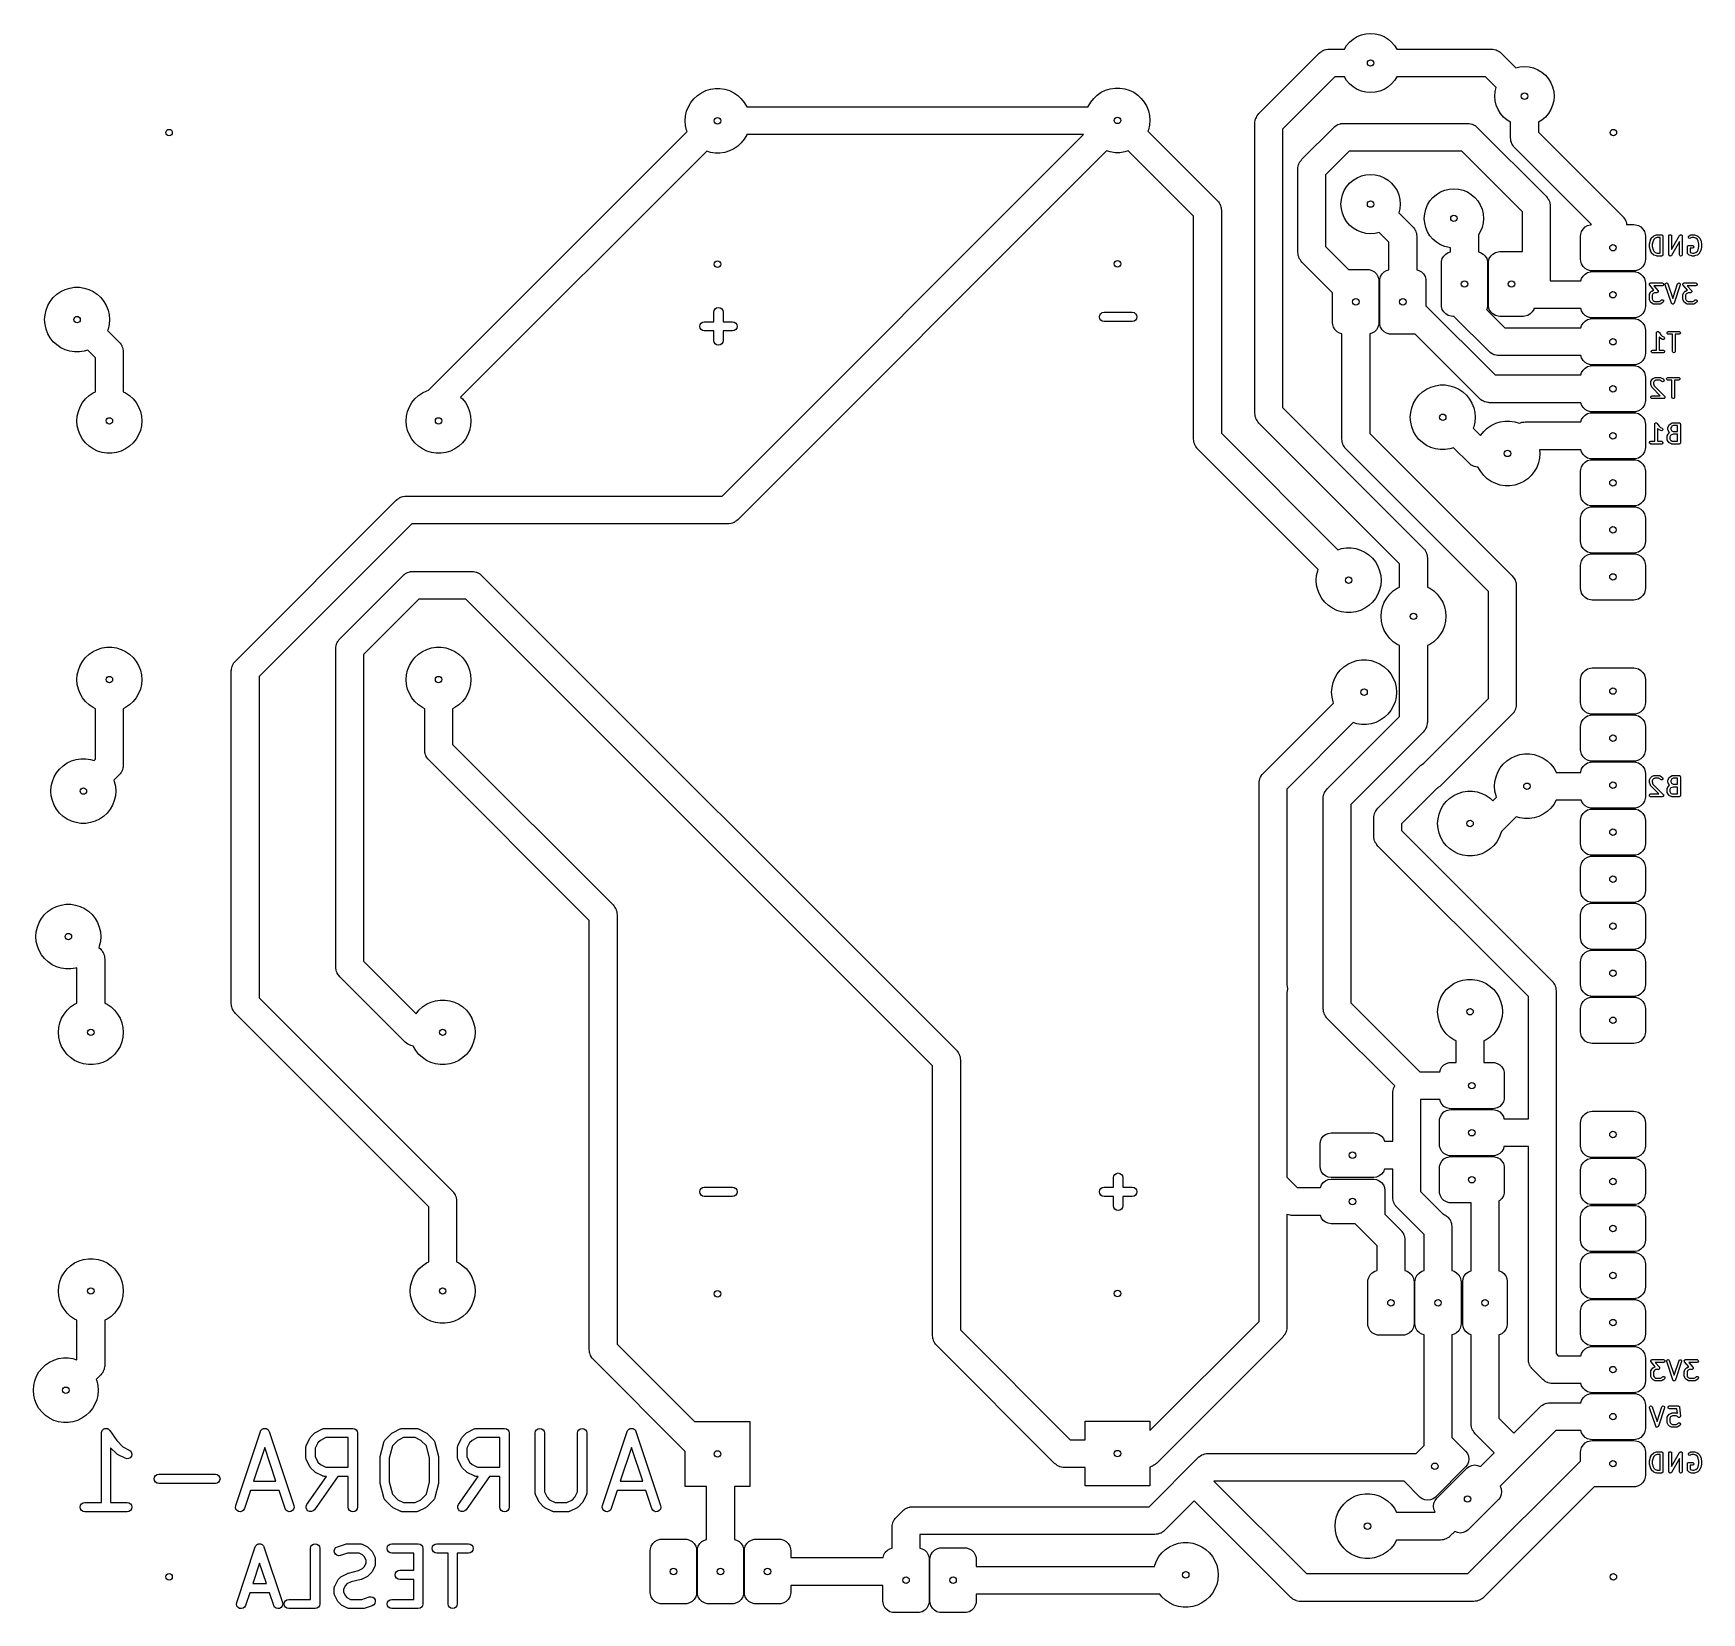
# Model space of a CAD drawing. Extents: x 90.5 to 180.6, y -135.5 to -50.2.
import ezdxf

# ---------------------------------------------------------------- set-up
doc = ezdxf.new("R2010")
doc.units = 0
doc.layers.add('BLACK', color=7, linetype='CONTINUOUS')

msp = doc.modelspace()

# ---------------------------------------------------------------- linework, layer by layer
at = {"layer": 'BLACK', "linetype": 'CONTINUOUS'}
for p, q in [((161.79, -50.4956), (162.004, -50.3644)), ((162.004, -50.3644), (162.236, -50.2683)), ((162.236, -50.2683), (162.48, -50.2097)), ((162.48, -50.2097), (162.73, -50.19)), ((162.73, -50.19), (162.98, -50.2097)), ((162.98, -50.2097), (163.224, -50.2683)), ((163.224, -50.2683), (163.456, -50.3644)), ((163.456, -50.3644), (163.67, -50.4956)), ((156.7, -54.5197), (159.96, -51.2597)), ((159.96, -51.2597), (160, -51.2234)), ((160, -51.2234), (160.008, -51.2155)), ((160.008, -51.2155), (160.013, -51.2119)), ((160.013, -51.2119), (160.025, -51.2017)), ((160.025, -51.2017), (160.09, -51.1617)), ((160.09, -51.1617), (160.153, -51.1198)), ((160.153, -51.1198), (160.164, -51.116)), ((160.164, -51.116), (160.173, -51.1103)), ((160.173, -51.1103), (160.245, -51.0863)), ((160.245, -51.0863), (160.317, -51.0602)), ((160.317, -51.0602), (160.328, -51.0589)), ((160.328, -51.0589), (160.338, -51.0555)), ((160.338, -51.0555), (160.414, -51.0489)), ((160.414, -51.0489), (160.49, -51.04)), ((160.49, -51.04), (161.319, -51.04)), ((161.319, -51.04), (161.436, -50.8495)), ((161.436, -50.8495), (161.599, -50.6586)), ((161.599, -50.6586), (161.79, -50.4956)), ((163.67, -50.4956), (163.861, -50.6586)), ((163.861, -50.6586), (164.024, -50.8495)), ((164.024, -50.8495), (164.141, -51.04)), ((164.141, -51.04), (169.249, -51.04)), ((169.249, -51.04), (169.304, -51.0432)), ((169.304, -51.0432), (169.314, -51.0429)), ((169.314, -51.0429), (169.321, -51.0442)), ((169.321, -51.0442), (169.336, -51.0451)), ((169.336, -51.0451), (169.41, -51.0627)), ((169.41, -51.0627), (169.485, -51.0781)), ((169.485, -51.0781), (169.495, -51.0827)), ((169.495, -51.0827), (169.506, -51.0852)), ((169.506, -51.0852), (169.574, -51.1194)), ((169.574, -51.1194), (169.643, -51.1517)), ((169.643, -51.1517), (169.651, -51.1585)), ((169.651, -51.1585), (169.661, -51.1634)), ((169.661, -51.1634), (169.72, -51.2124)), ((169.72, -51.2124), (169.779, -51.2597)), ((169.779, -51.2597), (170.573, -52.0527)), ((170.573, -52.0527), (170.79, -52.0006)), ((170.79, -52.0006), (171.04, -51.9809)), ((171.04, -51.9809), (171.29, -52.0006)), ((171.29, -52.0006), (171.534, -52.0592)), ((171.534, -52.0592), (171.766, -52.1553)), ((171.766, -52.1553), (171.98, -52.2865)), ((148.671, -53.1839), (148.929, -53.1449)), ((148.929, -53.1449), (149.191, -53.1449)), ((149.191, -53.1449), (149.449, -53.1839)), ((160.801, -52.54), (157.98, -55.3607)), ((161.319, -52.54), (160.801, -52.54)), ((161.436, -52.7305), (161.319, -52.54)), ((161.599, -52.9214), (161.436, -52.7305)), ((161.79, -53.0844), (161.599, -52.9214)), ((162.004, -53.2156), (161.79, -53.0844)), ((163.67, -53.0844), (163.456, -53.2156)), ((163.861, -52.9214), (163.67, -53.0844)), ((164.024, -52.7305), (163.861, -52.9214)), ((164.141, -52.54), (164.024, -52.7305)), ((168.938, -52.54), (164.141, -52.54)), ((169.512, -53.1134), (168.938, -52.54)), ((169.46, -53.3306), (169.512, -53.1134)), ((171.98, -52.2865), (172.171, -52.4495)), ((172.171, -52.4495), (172.334, -52.6404)), ((172.334, -52.6404), (172.466, -52.8545)), ((172.466, -52.8545), (172.562, -53.0865)), ((172.562, -53.0865), (172.62, -53.3306)), ((125.883, -54.1507), (126.014, -53.9242)), ((126.014, -53.9242), (126.177, -53.7197)), ((126.177, -53.7197), (126.369, -53.5418)), ((126.369, -53.5418), (126.585, -53.3945)), ((126.585, -53.3945), (126.821, -53.281)), ((126.821, -53.281), (127.071, -53.2039)), ((127.071, -53.2039), (127.329, -53.1649)), ((127.329, -53.1649), (127.591, -53.1649)), ((127.591, -53.1649), (127.849, -53.2039)), ((127.849, -53.2039), (128.099, -53.281)), ((128.099, -53.281), (128.335, -53.3945)), ((128.335, -53.3945), (128.551, -53.5418)), ((128.551, -53.5418), (128.743, -53.7197)), ((128.743, -53.7197), (128.906, -53.9242)), ((128.906, -53.9242), (129.037, -54.1507)), ((147.483, -54.1307), (147.614, -53.9042)), ((147.614, -53.9042), (147.777, -53.6997)), ((147.777, -53.6997), (147.969, -53.5218)), ((147.969, -53.5218), (148.185, -53.3745)), ((148.185, -53.3745), (148.421, -53.261)), ((148.421, -53.261), (148.671, -53.1839)), ((149.449, -53.1839), (149.699, -53.261)), ((149.699, -53.261), (149.935, -53.3745)), ((149.935, -53.3745), (150.151, -53.5218)), ((150.151, -53.5218), (150.343, -53.6997)), ((150.343, -53.6997), (150.506, -53.9042)), ((150.506, -53.9042), (150.637, -54.1307)), ((162.236, -53.3117), (162.004, -53.2156)), ((162.48, -53.3703), (162.236, -53.3117)), ((162.73, -53.39), (162.48, -53.3703)), ((162.98, -53.3703), (162.73, -53.39)), ((163.224, -53.3117), (162.98, -53.3703)), ((163.456, -53.2156), (163.224, -53.3117)), ((169.44, -53.5809), (169.46, -53.3306)), ((169.46, -53.8312), (169.44, -53.5809)), ((169.518, -54.0753), (169.46, -53.8312)), ((172.62, -53.8312), (172.562, -54.0753)), ((172.62, -53.3306), (172.64, -53.5809)), ((172.64, -53.5809), (172.62, -53.8312)), ((125.71, -54.91), (125.73, -54.6492)), ((125.73, -55.1708), (125.71, -54.91)), ((125.73, -54.6492), (125.788, -54.3942)), ((125.788, -54.3942), (125.883, -54.1507)), ((129.037, -54.1507), (129.04, -54.16)), ((129.04, -54.16), (147.472, -54.16)), ((147.472, -54.16), (147.483, -54.1307)), ((150.637, -54.1307), (150.732, -54.3742)), ((150.732, -54.3742), (150.79, -54.6292)), ((150.79, -54.6292), (150.81, -54.89)), ((150.81, -54.89), (150.79, -55.1508)), ((156.485, -54.9629), (156.503, -54.8887)), ((156.503, -54.8887), (156.518, -54.8141)), ((156.518, -54.8141), (156.523, -54.8042)), ((156.523, -54.8042), (156.525, -54.7935)), ((156.525, -54.7935), (156.559, -54.7254)), ((156.559, -54.7254), (156.592, -54.6563)), ((156.592, -54.6563), (156.598, -54.6477)), ((156.598, -54.6477), (156.603, -54.6379)), ((156.603, -54.6379), (156.652, -54.5795)), ((156.652, -54.5795), (156.7, -54.5197)), ((169.614, -54.3073), (169.518, -54.0753)), ((169.746, -54.5213), (169.614, -54.3073)), ((169.909, -54.7123), (169.746, -54.5213)), ((170.1, -54.8753), (169.909, -54.7123)), ((170.29, -54.992), (170.1, -54.8753)), ((171.98, -54.8753), (171.79, -54.992)), ((172.171, -54.7123), (171.98, -54.8753)), ((172.334, -54.5213), (172.171, -54.7123)), ((172.466, -54.3073), (172.334, -54.5213)), ((172.562, -54.0753), (172.466, -54.3073)), ((111.865, -69.4447), (125.815, -55.4946)), ((125.788, -55.4258), (125.73, -55.1708)), ((125.815, -55.4946), (125.788, -55.4258)), ((127.709, -75.18), (147.229, -55.66)), ((129.037, -55.6693), (128.906, -55.8958)), ((129.04, -55.66), (129.037, -55.6693)), ((147.229, -55.66), (129.04, -55.66)), ((150.732, -55.4058), (150.705, -55.4746)), ((150.705, -55.4746), (154.45, -59.2197)), ((150.79, -55.1508), (150.732, -55.4058)), ((156.48, -55.05), (156.483, -54.9955)), ((156.48, -70.705), (156.48, -55.05)), ((156.483, -54.9846), (156.484, -54.9782)), ((156.483, -54.9955), (156.483, -54.9846)), ((156.484, -54.9782), (156.485, -54.9629)), ((157.98, -55.3607), (157.98, -70.3943)), ((159.02, -56.9897), (160.74, -55.2697)), ((160.74, -55.2697), (160.78, -55.2334)), ((160.78, -55.2334), (160.788, -55.2255)), ((160.788, -55.2255), (160.793, -55.2219)), ((160.793, -55.2219), (160.805, -55.2117)), ((160.805, -55.2117), (160.87, -55.1717)), ((160.87, -55.1717), (160.933, -55.1298)), ((160.933, -55.1298), (160.944, -55.126)), ((160.944, -55.126), (160.953, -55.1203)), ((160.953, -55.1203), (161.025, -55.0963)), ((161.025, -55.0963), (161.097, -55.0702)), ((161.097, -55.0702), (161.108, -55.0689)), ((161.108, -55.0689), (161.118, -55.0655)), ((161.118, -55.0655), (161.194, -55.0589)), ((161.194, -55.0589), (161.27, -55.05)), ((161.27, -55.05), (167.96, -55.05)), ((167.96, -55.05), (168.014, -55.0532)), ((168.014, -55.0532), (168.025, -55.0529)), ((168.025, -55.0529), (168.032, -55.0542)), ((168.032, -55.0542), (168.047, -55.0551)), ((168.047, -55.0551), (168.121, -55.0727)), ((168.121, -55.0727), (168.196, -55.0881)), ((168.196, -55.0881), (168.206, -55.0927)), ((168.206, -55.0927), (168.217, -55.0952)), ((168.217, -55.0952), (168.285, -55.1294)), ((168.285, -55.1294), (168.354, -55.1617)), ((168.354, -55.1617), (168.362, -55.1685)), ((168.362, -55.1685), (168.372, -55.1734)), ((168.372, -55.1734), (168.431, -55.2224)), ((168.431, -55.2224), (168.49, -55.2697)), ((168.49, -55.2697), (172.21, -58.9897)), ((170.29, -55.83), (170.29, -54.992)), ((170.299, -55.9057), (170.29, -55.83)), ((171.79, -54.992), (171.79, -55.5193)), ((171.79, -55.5193), (176.35, -60.0797)), ((126.875, -56.5558), (113.586, -69.8446)), ((127.071, -56.6161), (126.875, -56.5558)), ((127.329, -56.6551), (127.071, -56.6161)), ((127.591, -56.6551), (127.329, -56.6551)), ((127.849, -56.6161), (127.591, -56.6551)), ((128.099, -56.539), (127.849, -56.6161)), ((128.335, -56.4255), (128.099, -56.539)), ((128.551, -56.2782), (128.335, -56.4255)), ((148.475, -56.5358), (128.55, -76.4603)), ((128.743, -56.1003), (128.551, -56.2782)), ((128.906, -55.8958), (128.743, -56.1003)), ((148.671, -56.5961), (148.475, -56.5358)), ((148.929, -56.6351), (148.671, -56.5961)), ((149.191, -56.6351), (148.929, -56.6351)), ((149.449, -56.5961), (149.191, -56.6351)), ((149.645, -56.5358), (149.449, -56.5961)), ((153.17, -60.0607), (149.645, -56.5358)), ((161.581, -56.55), (160.3, -57.8307)), ((167.649, -56.55), (161.581, -56.55)), ((170.93, -59.8307), (167.649, -56.55)), ((170.305, -55.9817), (170.299, -55.9057)), ((170.309, -55.9921), (170.305, -55.9817)), ((170.31, -56.003), (170.309, -55.9921)), ((170.336, -56.0746), (170.31, -56.003)), ((170.36, -56.147), (170.336, -56.0746)), ((170.366, -56.1563), (170.36, -56.147)), ((170.37, -56.1666), (170.366, -56.1563)), ((170.412, -56.2303), (170.37, -56.1666)), ((170.452, -56.2952), (170.412, -56.2303)), ((170.462, -56.3066), (170.452, -56.2952)), ((170.465, -56.3121), (170.462, -56.3066)), ((170.473, -56.3196), (170.465, -56.3121)), ((170.51, -56.3603), (170.473, -56.3196)), ((174.667, -60.5172), (170.51, -56.3603)), ((158.8, -57.52), (158.803, -57.4655)), ((158.8, -62.01), (158.8, -57.52)), ((158.803, -57.4546), (158.804, -57.4482)), ((158.803, -57.4655), (158.803, -57.4546)), ((158.804, -57.4482), (158.805, -57.4329)), ((158.805, -57.4329), (158.823, -57.3587)), ((158.823, -57.3587), (158.838, -57.2841)), ((158.838, -57.2841), (158.843, -57.2742)), ((158.843, -57.2742), (158.845, -57.2635)), ((158.845, -57.2635), (158.879, -57.1954)), ((158.879, -57.1954), (158.912, -57.1263)), ((158.912, -57.1263), (158.918, -57.1177)), ((158.918, -57.1177), (158.923, -57.1079)), ((158.923, -57.1079), (158.972, -57.0495)), ((158.972, -57.0495), (159.02, -56.9897)), ((160.3, -57.8307), (160.3, -61.6993)), ((161.304, -58.6836), (161.436, -58.4695)), ((161.436, -58.4695), (161.599, -58.2786)), ((161.599, -58.2786), (161.79, -58.1156)), ((161.79, -58.1156), (162.004, -57.9844)), ((162.004, -57.9844), (162.236, -57.8883)), ((162.236, -57.8883), (162.48, -57.8297)), ((162.48, -57.8297), (162.73, -57.81)), ((162.73, -57.81), (162.98, -57.8297)), ((162.98, -57.8297), (163.224, -57.8883)), ((163.224, -57.8883), (163.456, -57.9844)), ((163.456, -57.9844), (163.67, -58.1156)), ((163.67, -58.1156), (163.861, -58.2786)), ((163.861, -58.2786), (164.024, -58.4695)), ((164.024, -58.4695), (164.156, -58.6836)), ((154.45, -59.2197), (154.487, -59.2604)), ((154.487, -59.2604), (154.495, -59.2679)), ((154.495, -59.2679), (154.498, -59.2734)), ((154.498, -59.2734), (154.508, -59.2848)), ((154.508, -59.2848), (154.548, -59.3497)), ((154.548, -59.3497), (154.59, -59.4134)), ((154.59, -59.4134), (154.594, -59.4237)), ((154.594, -59.4237), (154.6, -59.433)), ((154.6, -59.433), (154.624, -59.5054)), ((161.13, -59.41), (161.15, -59.1597)), ((161.15, -59.6603), (161.13, -59.41)), ((161.15, -59.1597), (161.208, -58.9156)), ((161.208, -58.9156), (161.304, -58.6836)), ((164.156, -58.6836), (164.252, -58.9156)), ((164.252, -58.9156), (164.31, -59.1597)), ((164.31, -59.1597), (164.33, -59.41)), ((164.33, -59.41), (164.31, -59.6603)), ((165.708, -59.6856), (165.804, -59.4536)), ((165.804, -59.4536), (165.936, -59.2395)), ((165.936, -59.2395), (166.099, -59.0486)), ((166.099, -59.0486), (166.29, -58.8856)), ((166.29, -58.8856), (166.504, -58.7544)), ((166.504, -58.7544), (166.736, -58.6583)), ((166.736, -58.6583), (166.98, -58.5997)), ((166.98, -58.5997), (167.23, -58.58)), ((167.23, -58.58), (167.48, -58.5997)), ((167.48, -58.5997), (167.724, -58.6583)), ((167.724, -58.6583), (167.956, -58.7544)), ((167.956, -58.7544), (168.17, -58.8856)), ((168.17, -58.8856), (168.361, -59.0486)), ((168.361, -59.0486), (168.524, -59.2395)), ((168.524, -59.2395), (168.656, -59.4536)), ((168.656, -59.4536), (168.752, -59.6856)), ((172.21, -58.9897), (172.247, -59.0304)), ((172.247, -59.0304), (172.255, -59.0379)), ((172.255, -59.0379), (172.258, -59.0434)), ((172.258, -59.0434), (172.268, -59.0548)), ((172.268, -59.0548), (172.308, -59.1197)), ((172.308, -59.1197), (172.35, -59.1834)), ((172.35, -59.1834), (172.354, -59.1937)), ((172.354, -59.1937), (172.36, -59.203)), ((172.36, -59.203), (172.384, -59.2754)), ((172.384, -59.2754), (172.41, -59.347)), ((172.41, -59.347), (172.411, -59.3579)), ((172.411, -59.3579), (172.415, -59.3683)), ((172.415, -59.3683), (172.421, -59.4443)), ((172.421, -59.4443), (172.43, -59.52)), ((153.17, -72.0988), (153.17, -60.0607)), ((154.624, -59.5054), (154.65, -59.577)), ((154.65, -59.577), (154.651, -59.5879)), ((154.651, -59.5879), (154.655, -59.5983)), ((154.655, -59.5983), (154.661, -59.6743)), ((154.661, -59.6743), (154.67, -59.75)), ((154.67, -59.75), (154.67, -71.7882)), ((161.208, -59.9044), (161.15, -59.6603)), ((161.304, -60.1364), (161.208, -59.9044)), ((161.436, -60.3505), (161.304, -60.1364)), ((161.599, -60.5414), (161.436, -60.3505)), ((164.31, -59.6603), (164.258, -59.8775)), ((164.258, -59.8775), (165, -60.6197)), ((165.63, -60.18), (165.65, -59.9297)), ((165.65, -60.4303), (165.63, -60.18)), ((165.65, -59.9297), (165.708, -59.6856)), ((168.752, -59.6856), (168.81, -59.9297)), ((168.81, -59.9297), (168.83, -60.18)), ((168.83, -60.18), (168.81, -60.4303)), ((170.93, -61.975), (170.93, -59.8307)), ((172.43, -59.52), (172.43, -63.555)), ((176.35, -60.0797), (176.387, -60.1204)), ((176.387, -60.1204), (176.395, -60.1279)), ((176.395, -60.1279), (176.398, -60.1334)), ((176.398, -60.1334), (176.408, -60.1448)), ((176.408, -60.1448), (176.448, -60.2097)), ((176.448, -60.2097), (176.49, -60.2734)), ((176.49, -60.2734), (176.494, -60.2837)), ((176.494, -60.2837), (176.5, -60.293)), ((176.5, -60.293), (176.524, -60.3654)), ((176.524, -60.3654), (176.55, -60.437)), ((161.79, -60.7044), (161.599, -60.5414)), ((162.004, -60.8356), (161.79, -60.7044)), ((162.236, -60.9317), (162.004, -60.8356)), ((162.48, -60.9903), (162.236, -60.9317)), ((162.73, -61.01), (162.48, -60.9903)), ((162.98, -60.9903), (162.73, -61.01)), ((163.197, -60.9382), (162.98, -60.9903)), ((163.72, -61.4607), (163.197, -60.9382)), ((165, -60.6197), (165.037, -60.6604)), ((165.037, -60.6604), (165.045, -60.6679)), ((165.045, -60.6679), (165.048, -60.6734)), ((165.048, -60.6734), (165.058, -60.6848)), ((165.058, -60.6848), (165.098, -60.7497)), ((165.098, -60.7497), (165.14, -60.8134)), ((165.14, -60.8134), (165.144, -60.8237)), ((165.144, -60.8237), (165.15, -60.833)), ((165.15, -60.833), (165.174, -60.9054)), ((165.174, -60.9054), (165.2, -60.977)), ((165.2, -60.977), (165.201, -60.9879)), ((165.201, -60.9879), (165.205, -60.9983)), ((165.205, -60.9983), (165.211, -61.0743)), ((165.211, -61.0743), (165.22, -61.15)), ((165.22, -61.15), (165.22, -62.9556)), ((165.708, -60.6744), (165.65, -60.4303)), ((165.804, -60.9064), (165.708, -60.6744)), ((165.936, -61.1205), (165.804, -60.9064)), ((166.099, -61.3114), (165.936, -61.1205)), ((168.656, -60.9064), (168.55, -61.0787)), ((168.55, -61.0787), (168.55, -61.9906)), ((168.752, -60.6744), (168.656, -60.9064)), ((168.81, -60.4303), (168.752, -60.6744)), ((174.07, -61.14), (174.078, -61.0422)), ((174.07, -62.39), (174.07, -61.14)), ((174.078, -61.0422), (174.121, -60.8918)), ((174.121, -60.8918), (174.201, -60.7569)), ((174.201, -60.7569), (174.312, -60.6462)), ((174.312, -60.6462), (174.447, -60.5664)), ((174.447, -60.5664), (174.597, -60.5227)), ((174.597, -60.5227), (174.667, -60.5172)), ((176.55, -60.437), (176.551, -60.4479)), ((176.551, -60.4479), (176.555, -60.4583)), ((176.555, -60.4583), (176.559, -60.515)), ((176.559, -60.515), (176.945, -60.515)), ((176.945, -60.515), (177.043, -60.5227)), ((177.043, -60.5227), (177.193, -60.5664)), ((177.193, -60.5664), (177.328, -60.6462)), ((177.328, -60.6462), (177.439, -60.7569)), ((177.439, -60.7569), (177.519, -60.8918)), ((177.519, -60.8918), (177.562, -61.0422)), ((177.562, -61.0422), (177.57, -61.14)), ((177.57, -61.14), (177.57, -62.39)), ((177.847, -61.3469), (177.895, -61.2517)), ((177.895, -61.2517), (177.908, -61.2337)), ((177.908, -61.2337), (177.909, -61.2322)), ((177.909, -61.2322), (178.004, -61.137)), ((178.004, -61.137), (178.025, -61.122)), ((178.098, -61.2556), (178.024, -61.3297)), ((178.025, -61.122), (178.03, -61.1216)), ((178.03, -61.1216), (178.033, -61.1188)), ((178.033, -61.1188), (178.176, -61.0712)), ((178.212, -61.2174), (178.098, -61.2556)), ((178.176, -61.0712), (178.198, -61.0679)), ((178.198, -61.0679), (178.2, -61.0674)), ((178.2, -61.0674), (178.438, -61.0674)), ((178.363, -61.2174), (178.212, -61.2174)), ((178.363, -62.0674), (178.363, -61.2174)), ((178.438, -61.0674), (178.448, -61.0691)), ((178.448, -61.0691), (178.451, -61.0685)), ((178.451, -61.0685), (178.454, -61.0702)), ((178.454, -61.0702), (178.464, -61.0719)), ((178.464, -61.0719), (178.479, -61.0844)), ((178.479, -61.0844), (178.496, -61.0942)), ((178.496, -61.0942), (178.498, -61.1005)), ((178.498, -61.1005), (178.503, -61.1049)), ((178.503, -61.1049), (178.506, -61.1241)), ((178.506, -61.1241), (178.513, -61.1424)), ((178.513, -61.1424), (178.513, -62.1424)), ((178.839, -61.1424), (178.844, -61.1167)), ((178.839, -62.1424), (178.839, -61.1424)), ((178.844, -61.1167), (178.877, -61.0774)), ((178.877, -61.0774), (178.927, -61.0685)), ((178.927, -61.0685), (178.972, -61.0942)), ((178.972, -61.0942), (178.989, -61.1424)), ((178.989, -61.86), (179.421, -61.1052)), ((178.989, -61.1424), (178.989, -61.86)), ((179.421, -61.1052), (179.437, -61.0851)), ((179.437, -61.0851), (179.444, -61.0827)), ((179.444, -61.0827), (179.448, -61.0774)), ((179.448, -61.0774), (179.467, -61.0741)), ((179.467, -61.0741), (179.485, -61.0674)), ((179.485, -61.0674), (179.492, -61.0697)), ((179.492, -61.0697), (179.499, -61.0685)), ((179.499, -61.0685), (179.515, -61.0782)), ((179.515, -61.0782), (179.534, -61.0847)), ((179.534, -61.0847), (179.537, -61.0907)), ((179.537, -61.0907), (179.543, -61.0942)), ((179.543, -61.0942), (179.55, -61.1123)), ((179.55, -61.1123), (179.56, -61.129)), ((179.56, -61.129), (179.558, -61.1359)), ((179.558, -61.1359), (179.561, -61.1424)), ((179.561, -61.1424), (179.561, -62.1424)), ((179.89, -61.2114), (179.893, -61.1602)), ((179.921, -61.2526), (179.89, -61.2114)), ((179.893, -61.1602), (179.928, -61.1229)), ((179.97, -61.2645), (179.921, -61.2526)), ((179.928, -61.1229), (180.024, -61.0753)), ((179.995, -61.2571), (179.97, -61.2645)), ((180.075, -61.2174), (179.995, -61.2571)), ((180.024, -61.0753), (180.049, -61.0679)), ((180.049, -61.0679), (180.053, -61.0689)), ((180.053, -61.0689), (180.057, -61.0674)), ((180.057, -61.0674), (180.2, -61.0674)), ((180.188, -61.2174), (180.075, -61.2174)), ((180.302, -61.2556), (180.188, -61.2174)), ((180.2, -61.0674), (180.222, -61.0713)), ((180.222, -61.0713), (180.224, -61.0712)), ((180.224, -61.0712), (180.367, -61.1188)), ((180.376, -61.3297), (180.302, -61.2556)), ((180.367, -61.1188), (180.389, -61.1313)), ((180.389, -61.1313), (180.392, -61.1351)), ((180.392, -61.1351), (180.396, -61.137)), ((180.396, -61.137), (180.491, -61.2322)), ((180.491, -61.2322), (180.504, -61.2506)), ((180.504, -61.2506), (180.505, -61.2517)), ((180.505, -61.2517), (180.553, -61.3469)), ((158.809, -62.0857), (158.8, -62.01)), ((158.815, -62.1617), (158.809, -62.0857)), ((158.819, -62.1721), (158.815, -62.1617)), ((160.3, -61.6993), (161.541, -62.94)), ((163.72, -62.9556), (163.72, -61.4607)), ((166.29, -61.4744), (166.099, -61.3114)), ((166.504, -61.6056), (166.29, -61.4744)), ((166.736, -61.7017), (166.504, -61.6056)), ((166.681, -62.2169), (166.792, -62.1062)), ((166.98, -61.7603), (166.736, -61.7017)), ((166.792, -62.1062), (166.927, -62.0264)), ((166.927, -62.0264), (167.05, -61.9906)), ((167.05, -61.7658), (166.98, -61.7603)), ((167.05, -61.9906), (167.05, -61.7658)), ((168.55, -61.9906), (168.673, -62.0264)), ((168.673, -62.0264), (168.808, -62.1062)), ((168.808, -62.1062), (168.919, -62.2169)), ((169.221, -62.2169), (169.332, -62.1062)), ((169.332, -62.1062), (169.467, -62.0264)), ((169.467, -62.0264), (169.617, -61.9827)), ((169.617, -61.9827), (169.715, -61.975)), ((169.715, -61.975), (170.93, -61.975)), ((177.792, -61.571), (177.794, -61.5562)), ((177.792, -61.7138), (177.792, -61.571)), ((177.793, -61.7171), (177.792, -61.7138)), ((177.794, -61.732), (177.793, -61.7171)), ((177.794, -61.5528), (177.842, -61.3623)), ((177.794, -61.5562), (177.794, -61.5528)), ((177.842, -61.9225), (177.794, -61.732)), ((177.842, -61.3623), (177.847, -61.3505)), ((177.844, -61.9254), (177.842, -61.9225)), ((177.847, -61.9378), (177.844, -61.9254)), ((177.847, -61.3505), (177.847, -61.3469)), ((177.895, -62.0331), (177.847, -61.9378)), ((177.896, -62.0342), (177.895, -62.0331)), ((177.909, -62.0526), (177.896, -62.0342)), ((178.004, -62.1478), (177.909, -62.0526)), ((177.985, -61.4067), (177.942, -61.5802)), ((177.942, -61.5802), (177.942, -61.7046)), ((177.942, -61.7046), (177.985, -61.8781)), ((178.024, -61.3297), (177.985, -61.4067)), ((177.985, -61.8781), (178.024, -61.9551)), ((178.008, -62.1497), (178.004, -62.1478)), ((178.011, -62.1535), (178.008, -62.1497)), ((178.033, -62.1659), (178.011, -62.1535)), ((178.024, -61.9551), (178.098, -62.0292)), ((178.176, -62.2135), (178.033, -62.1659)), ((178.098, -62.0292), (178.212, -62.0674)), ((178.212, -62.0674), (178.363, -62.0674)), ((178.51, -62.1583), (178.509, -62.168)), ((178.512, -62.1554), (178.51, -62.1583)), ((178.513, -62.1424), (178.511, -62.1521)), ((178.511, -62.1521), (178.512, -62.1554)), ((178.842, -62.1489), (178.839, -62.1424)), ((178.84, -62.1557), (178.842, -62.1489)), ((178.85, -62.1724), (178.84, -62.1557)), ((179.411, -61.4248), (178.979, -62.1796)), ((179.411, -62.1424), (179.411, -61.4248)), ((179.428, -62.1906), (179.411, -62.1424)), ((179.561, -62.1424), (179.556, -62.168)), ((179.839, -61.7138), (179.841, -61.7041)), ((179.839, -62.0471), (179.839, -61.7138)), ((179.845, -62.0625), (179.839, -62.0471)), ((179.84, -61.7008), (179.842, -61.6979)), ((179.841, -61.7041), (179.84, -61.7008)), ((179.842, -61.6979), (179.844, -61.6882)), ((179.844, -61.6882), (179.856, -61.6732)), ((179.846, -62.0788), (179.845, -62.0625)), ((179.856, -62.0923), (179.846, -62.0788)), ((179.856, -61.6732), (179.866, -61.6564)), ((179.857, -62.0954), (179.856, -62.0923)), ((179.859, -62.0964), (179.857, -62.0954)), ((179.861, -62.1002), (179.859, -62.0964)), ((179.909, -62.1478), (179.861, -62.1002)), ((179.866, -61.6564), (179.872, -61.654)), ((179.872, -61.654), (179.877, -61.6489)), ((179.877, -61.6489), (179.896, -61.6455)), ((179.896, -61.6455), (179.914, -61.6388)), ((179.913, -62.1497), (179.909, -62.1478)), ((179.915, -62.1535), (179.913, -62.1497)), ((179.914, -61.6388), (180.105, -61.6388)), ((179.938, -62.1659), (179.915, -62.1535)), ((180.081, -62.2135), (179.938, -62.1659)), ((180.105, -61.7888), (179.989, -61.7888)), ((179.989, -61.7888), (179.989, -62.0161)), ((179.989, -62.0161), (180.002, -62.0292)), ((180.002, -62.0292), (180.117, -62.0674)), ((180.105, -61.6388), (180.13, -61.6433)), ((180.153, -61.7713), (180.105, -61.7888)), ((180.117, -62.0674), (180.188, -62.0674)), ((180.13, -61.6433), (180.17, -61.6763)), ((180.179, -61.7268), (180.153, -61.7713)), ((180.17, -61.6763), (180.179, -61.7268)), ((180.188, -62.0674), (180.302, -62.0292)), ((180.367, -62.1659), (180.224, -62.2135)), ((180.302, -62.0292), (180.376, -61.9551)), ((180.37, -62.1631), (180.367, -62.1659)), ((180.375, -62.1627), (180.37, -62.1631)), ((180.396, -62.1478), (180.375, -62.1627)), ((180.415, -61.4067), (180.376, -61.3297)), ((180.376, -61.9551), (180.415, -61.8781)), ((180.491, -62.0526), (180.396, -62.1478)), ((180.458, -61.5802), (180.415, -61.4067)), ((180.415, -61.8781), (180.458, -61.7046)), ((180.458, -61.7046), (180.458, -61.5802)), ((180.492, -62.0511), (180.491, -62.0526)), ((180.505, -62.0331), (180.492, -62.0511)), ((180.553, -61.9378), (180.505, -62.0331)), ((180.553, -61.3469), (180.556, -61.3593)), ((180.558, -61.9225), (180.553, -61.9343)), ((180.553, -61.9343), (180.553, -61.9378)), ((180.556, -61.3593), (180.558, -61.3623)), ((180.558, -61.3623), (180.606, -61.5528)), ((180.606, -61.732), (180.558, -61.9225)), ((180.606, -61.5528), (180.607, -61.5677)), ((180.608, -61.7138), (180.606, -61.7286)), ((180.606, -61.7286), (180.606, -61.732)), ((180.607, -61.5677), (180.608, -61.571)), ((180.608, -61.571), (180.608, -61.7138)), ((158.82, -62.183), (158.819, -62.1721)), ((158.846, -62.2546), (158.82, -62.183)), ((158.87, -62.327), (158.846, -62.2546)), ((158.876, -62.3363), (158.87, -62.327)), ((158.88, -62.3466), (158.876, -62.3363)), ((158.922, -62.4103), (158.88, -62.3466)), ((158.962, -62.4752), (158.922, -62.4103)), ((158.972, -62.4866), (158.962, -62.4752)), ((158.975, -62.4921), (158.972, -62.4866)), ((158.983, -62.4996), (158.975, -62.4921)), ((159.02, -62.5403), (158.983, -62.4996)), ((160.68, -64.2007), (159.02, -62.5403)), ((161.541, -62.94), (162.555, -62.94)), ((162.555, -62.94), (162.653, -62.9477)), ((162.653, -62.9477), (162.803, -62.9914)), ((162.803, -62.9914), (162.938, -63.0712)), ((163.462, -63.0712), (163.597, -62.9914)), ((163.597, -62.9914), (163.72, -62.9556)), ((165.22, -62.9556), (165.343, -62.9914)), ((165.343, -62.9914), (165.478, -63.0712)), ((166.55, -62.6), (166.558, -62.5022)), ((166.55, -64.85), (166.55, -62.6)), ((166.558, -62.5022), (166.601, -62.3518)), ((166.601, -62.3518), (166.681, -62.2169)), ((168.919, -62.2169), (168.999, -62.3518)), ((168.999, -62.3518), (169.042, -62.5022)), ((169.042, -62.5022), (169.05, -62.6)), ((169.05, -62.6), (169.05, -64.85)), ((169.09, -62.6), (169.098, -62.5022)), ((169.09, -64.85), (169.09, -62.6)), ((169.098, -62.5022), (169.141, -62.3518)), ((169.141, -62.3518), (169.221, -62.2169)), ((174.078, -62.4878), (174.07, -62.39)), ((174.121, -62.6382), (174.078, -62.4878)), ((174.201, -62.7731), (174.121, -62.6382)), ((174.312, -62.8838), (174.201, -62.7731)), ((174.447, -62.9636), (174.312, -62.8838)), ((174.597, -63.0073), (174.447, -62.9636)), ((174.447, -63.1064), (174.597, -63.0627)), ((174.695, -63.015), (174.597, -63.0073)), ((174.597, -63.0627), (174.695, -63.055)), ((176.945, -63.015), (174.695, -63.015)), ((174.695, -63.055), (176.945, -63.055)), ((177.043, -63.0073), (176.945, -63.015)), ((176.945, -63.055), (177.043, -63.0627)), ((177.193, -62.9636), (177.043, -63.0073)), ((177.043, -63.0627), (177.193, -63.1064)), ((177.328, -62.8838), (177.193, -62.9636)), ((177.439, -62.7731), (177.328, -62.8838)), ((177.519, -62.6382), (177.439, -62.7731)), ((177.562, -62.4878), (177.519, -62.6382)), ((177.57, -62.39), (177.562, -62.4878)), ((178.178, -62.2135), (178.176, -62.2135)), ((178.2, -62.2174), (178.178, -62.2135)), ((178.438, -62.2174), (178.2, -62.2174)), ((178.456, -62.2107), (178.438, -62.2174)), ((178.476, -62.2073), (178.456, -62.2107)), ((178.48, -62.2021), (178.476, -62.2073)), ((178.486, -62.1998), (178.48, -62.2021)), ((178.496, -62.183), (178.486, -62.1998)), ((178.509, -62.168), (178.496, -62.183)), ((178.857, -62.1906), (178.85, -62.1724)), ((178.863, -62.1941), (178.857, -62.1906)), ((178.866, -62.2), (178.863, -62.1941)), ((178.885, -62.2066), (178.866, -62.2)), ((178.901, -62.2162), (178.885, -62.2066)), ((178.908, -62.215), (178.901, -62.2162)), ((178.915, -62.2174), (178.908, -62.215)), ((178.933, -62.2107), (178.915, -62.2174)), ((178.952, -62.2073), (178.933, -62.2107)), ((178.956, -62.202), (178.952, -62.2073)), ((178.963, -62.1996), (178.956, -62.202)), ((178.979, -62.1796), (178.963, -62.1996)), ((179.473, -62.2162), (179.428, -62.1906)), ((179.523, -62.2073), (179.473, -62.2162)), ((179.556, -62.168), (179.523, -62.2073)), ((180.083, -62.2135), (180.081, -62.2135)), ((180.105, -62.2174), (180.083, -62.2135)), ((180.2, -62.2174), (180.105, -62.2174)), ((180.202, -62.2168), (180.2, -62.2174)), ((180.224, -62.2135), (180.202, -62.2168)), ((92.2307, -64.021), (92.4806, -63.9439)), ((92.4806, -63.9439), (92.7392, -63.9049)), ((92.7392, -63.9049), (93.0008, -63.9049)), ((93.0008, -63.9049), (93.2594, -63.9439)), ((93.2594, -63.9439), (93.5093, -64.021)), ((162.938, -63.0712), (163.049, -63.1819)), ((163.049, -63.1819), (163.129, -63.3168)), ((163.129, -63.3168), (163.172, -63.4672)), ((163.172, -63.4672), (163.18, -63.565)), ((163.18, -63.565), (163.18, -65.815)), ((163.22, -63.565), (163.228, -63.4672)), ((163.22, -65.815), (163.22, -63.565)), ((163.228, -63.4672), (163.271, -63.3168)), ((163.271, -63.3168), (163.351, -63.1819)), ((163.351, -63.1819), (163.462, -63.0712)), ((165.478, -63.0712), (165.589, -63.1819)), ((165.589, -63.1819), (165.669, -63.3168)), ((165.669, -63.3168), (165.712, -63.4672)), ((165.712, -63.4672), (165.72, -63.565)), ((165.72, -63.565), (165.72, -64.8993)), ((172.43, -63.555), (174.086, -63.555)), ((174.086, -63.555), (174.121, -63.4318)), ((174.121, -63.4318), (174.201, -63.2969)), ((174.201, -63.2969), (174.312, -63.1862)), ((174.312, -63.1862), (174.447, -63.1064)), ((177.193, -63.1064), (177.328, -63.1862)), ((177.328, -63.1862), (177.439, -63.2969)), ((177.439, -63.2969), (177.519, -63.4318)), ((177.519, -63.4318), (177.562, -63.5822)), ((177.562, -63.5822), (177.57, -63.68)), ((177.57, -63.68), (177.57, -64.93)), ((177.786, -63.7294), (177.789, -63.7242)), ((177.789, -63.7493), (177.786, -63.7294)), ((177.789, -63.7182), (177.801, -63.7024)), ((177.789, -63.7242), (177.789, -63.7182)), ((177.79, -63.7695), (177.789, -63.7493)), ((177.794, -63.7768), (177.79, -63.7695)), ((177.795, -63.7799), (177.794, -63.7768)), ((177.797, -63.7821), (177.795, -63.7799)), ((177.803, -63.7918), (177.797, -63.7821)), ((177.801, -63.7024), (177.811, -63.6849)), ((178.031, -64.052), (177.803, -63.7918)), ((177.811, -63.6849), (177.817, -63.6829)), ((177.817, -63.6829), (177.821, -63.6782)), ((177.821, -63.6782), (177.841, -63.6743)), ((177.841, -63.6743), (177.86, -63.6674)), ((177.86, -63.6674), (178.479, -63.6674)), ((178.479, -63.8174), (178.025, -63.8174)), ((178.025, -63.8174), (178.249, -64.0739)), ((178.479, -63.6674), (178.504, -63.6719)), ((178.527, -63.7998), (178.479, -63.8174)), ((178.504, -63.6719), (178.544, -63.7049)), ((178.552, -63.7554), (178.527, -63.7998)), ((178.544, -63.7049), (178.552, -63.7554)), ((178.642, -63.7403), (178.661, -63.6926)), ((178.646, -63.7661), (178.642, -63.7403)), ((178.979, -64.7661), (178.646, -63.7661)), ((178.661, -63.6926), (178.706, -63.6682)), ((178.706, -63.6682), (178.756, -63.6785)), ((178.756, -63.6785), (178.788, -63.7187)), ((178.788, -63.7187), (179.05, -64.5052)), ((179.05, -64.5052), (179.312, -63.7187)), ((179.454, -63.7661), (179.121, -64.7661)), ((179.312, -63.7187), (179.325, -63.6958)), ((179.325, -63.6958), (179.368, -63.6689)), ((179.368, -63.6689), (179.419, -63.6764)), ((179.419, -63.6764), (179.453, -63.7148)), ((179.453, -63.7148), (179.454, -63.7661)), ((179.595, -63.7294), (179.598, -63.7242)), ((179.599, -63.7493), (179.595, -63.7294)), ((179.598, -63.7182), (179.611, -63.7024)), ((179.598, -63.7242), (179.598, -63.7182)), ((179.599, -63.7695), (179.599, -63.7493)), ((179.604, -63.7768), (179.599, -63.7695)), ((179.604, -63.7799), (179.604, -63.7768)), ((179.607, -63.7821), (179.604, -63.7799)), ((179.613, -63.7918), (179.607, -63.7821)), ((179.611, -63.7024), (179.621, -63.6849)), ((179.84, -64.052), (179.613, -63.7918)), ((179.621, -63.6849), (179.626, -63.6829)), ((179.626, -63.6829), (179.63, -63.6782)), ((179.63, -63.6782), (179.65, -63.6743)), ((179.65, -63.6743), (179.669, -63.6674)), ((179.669, -63.6674), (180.288, -63.6674)), ((180.288, -63.8174), (179.834, -63.8174)), ((179.834, -63.8174), (180.059, -64.0739)), ((180.288, -63.6674), (180.314, -63.6719)), ((180.336, -63.7998), (180.288, -63.8174)), ((180.314, -63.6719), (180.353, -63.7049)), ((180.362, -63.7554), (180.336, -63.7998)), ((180.353, -63.7049), (180.362, -63.7554)), ((91.2933, -64.8907), (91.4241, -64.6642)), ((91.4241, -64.6642), (91.5872, -64.4597)), ((91.5872, -64.4597), (91.7789, -64.2818)), ((91.7789, -64.2818), (91.995, -64.1345)), ((91.995, -64.1345), (92.2307, -64.021)), ((93.5093, -64.021), (93.745, -64.1345)), ((93.745, -64.1345), (93.9611, -64.2818)), ((93.9611, -64.2818), (94.1528, -64.4597)), ((94.1528, -64.4597), (94.3159, -64.6642)), ((94.3159, -64.6642), (94.4467, -64.8907)), ((160.68, -65.815), (160.68, -64.2007)), ((166.558, -64.9478), (166.55, -64.85)), ((169.05, -64.85), (169.042, -64.9478)), ((169.098, -64.9478), (169.09, -64.85)), ((177.785, -64.3138), (177.789, -64.2882)), ((177.785, -64.5519), (177.785, -64.3138)), ((177.786, -64.5561), (177.785, -64.5519)), ((177.785, -64.5605), (177.786, -64.5561)), ((177.792, -64.5854), (177.785, -64.5605)), ((177.789, -64.2882), (177.792, -64.2847)), ((177.792, -64.2803), (177.84, -64.185)), ((177.792, -64.2847), (177.792, -64.2803)), ((177.84, -64.6807), (177.792, -64.5854)), ((177.84, -64.185), (177.853, -64.167)), ((177.841, -64.6818), (177.84, -64.6807)), ((177.854, -64.7002), (177.841, -64.6818)), ((177.853, -64.167), (177.854, -64.1655)), ((177.854, -64.1655), (177.902, -64.1179)), ((177.902, -64.7478), (177.854, -64.7002)), ((177.902, -64.1179), (177.92, -64.1051)), ((177.903, -64.7485), (177.902, -64.7478)), ((177.921, -64.7618), (177.903, -64.7485)), ((177.92, -64.1051), (177.921, -64.1039)), ((177.921, -64.1039), (178.016, -64.0563)), ((178.016, -64.8095), (177.921, -64.7618)), ((177.969, -64.263), (177.935, -64.3315)), ((177.935, -64.3315), (177.935, -64.5342)), ((177.935, -64.5342), (177.969, -64.6027)), ((177.999, -64.2326), (177.969, -64.263)), ((177.969, -64.6027), (177.999, -64.6331)), ((178.068, -64.1983), (177.999, -64.2326)), ((177.999, -64.6331), (178.068, -64.6674)), ((178.016, -64.0563), (178.031, -64.052)), ((178.021, -64.81), (178.016, -64.8095)), ((178.024, -64.8129), (178.021, -64.81)), ((178.05, -64.8174), (178.024, -64.8129)), ((178.336, -64.8174), (178.05, -64.8174)), ((178.193, -64.1983), (178.068, -64.1983)), ((178.068, -64.6674), (178.318, -64.6674)), ((178.212, -64.1914), (178.193, -64.1983)), ((178.232, -64.1875), (178.212, -64.1914)), ((178.235, -64.1828), (178.232, -64.1875)), ((178.241, -64.1808), (178.235, -64.1828)), ((178.251, -64.1633), (178.241, -64.1808)), ((178.249, -64.0739), (178.255, -64.0836)), ((178.264, -64.1475), (178.251, -64.1633)), ((178.255, -64.0836), (178.258, -64.0858)), ((178.258, -64.0858), (178.258, -64.0889)), ((178.258, -64.0889), (178.263, -64.0962)), ((178.263, -64.0962), (178.263, -64.1164)), ((178.263, -64.1164), (178.267, -64.1364)), ((178.267, -64.1364), (178.264, -64.1415)), ((178.264, -64.1415), (178.264, -64.1475)), ((178.318, -64.6674), (178.387, -64.6331)), ((178.34, -64.8158), (178.336, -64.8174)), ((178.344, -64.8169), (178.34, -64.8158)), ((178.369, -64.8095), (178.344, -64.8169)), ((178.464, -64.7618), (178.369, -64.8095)), ((178.387, -64.6331), (178.426, -64.5941)), ((178.426, -64.5941), (178.447, -64.5792)), ((178.447, -64.5792), (178.498, -64.5747)), ((178.466, -64.7607), (178.464, -64.7618)), ((178.484, -64.7478), (178.466, -64.7607)), ((178.532, -64.7002), (178.484, -64.7478)), ((178.498, -64.5747), (178.54, -64.6041)), ((178.553, -64.6537), (178.532, -64.7002)), ((178.54, -64.6041), (178.553, -64.6537)), ((178.98, -64.7678), (178.979, -64.7661)), ((178.98, -64.7699), (178.98, -64.7678)), ((178.996, -64.7877), (178.98, -64.7699)), ((179.011, -64.8063), (178.996, -64.7877)), ((179.013, -64.8067), (179.011, -64.8063)), ((179.014, -64.8083), (179.013, -64.8067)), ((179.038, -64.8118), (179.014, -64.8083)), ((179.061, -64.8166), (179.038, -64.8118)), ((179.063, -64.8155), (179.061, -64.8166)), ((179.065, -64.8159), (179.063, -64.8155)), ((179.085, -64.8034), (179.065, -64.8159)), ((179.106, -64.7921), (179.085, -64.8034)), ((179.107, -64.7901), (179.106, -64.7921)), ((179.109, -64.789), (179.107, -64.7901)), ((179.121, -64.7661), (179.109, -64.789)), ((179.594, -64.3138), (179.599, -64.2882)), ((179.594, -64.5519), (179.594, -64.3138)), ((179.596, -64.5561), (179.594, -64.5519)), ((179.595, -64.5605), (179.596, -64.5561)), ((179.602, -64.5854), (179.595, -64.5605)), ((179.599, -64.2882), (179.601, -64.2847)), ((179.601, -64.2847), (179.602, -64.2803)), ((179.602, -64.2803), (179.65, -64.185)), ((179.65, -64.6807), (179.602, -64.5854)), ((179.65, -64.185), (179.663, -64.167)), ((179.651, -64.6818), (179.65, -64.6807)), ((179.664, -64.7002), (179.651, -64.6818)), ((179.663, -64.167), (179.664, -64.1655)), ((179.664, -64.1655), (179.711, -64.1179)), ((179.711, -64.7478), (179.664, -64.7002)), ((179.711, -64.1179), (179.73, -64.1051)), ((179.713, -64.7485), (179.711, -64.7478)), ((179.731, -64.7618), (179.713, -64.7485)), ((179.73, -64.1051), (179.731, -64.1039)), ((179.731, -64.1039), (179.826, -64.0563)), ((179.826, -64.8095), (179.731, -64.7618)), ((179.778, -64.263), (179.744, -64.3315)), ((179.744, -64.3315), (179.744, -64.5342)), ((179.744, -64.5342), (179.778, -64.6027)), ((179.809, -64.2326), (179.778, -64.263)), ((179.778, -64.6027), (179.809, -64.6331)), ((179.877, -64.1983), (179.809, -64.2326)), ((179.809, -64.6331), (179.877, -64.6674)), ((179.826, -64.0563), (179.84, -64.052)), ((179.83, -64.81), (179.826, -64.8095)), ((179.834, -64.8129), (179.83, -64.81)), ((179.86, -64.8174), (179.834, -64.8129)), ((180.145, -64.8174), (179.86, -64.8174)), ((180.002, -64.1983), (179.877, -64.1983)), ((179.877, -64.6674), (180.128, -64.6674)), ((180.021, -64.1914), (180.002, -64.1983)), ((180.041, -64.1875), (180.021, -64.1914)), ((180.045, -64.1828), (180.041, -64.1875)), ((180.051, -64.1808), (180.045, -64.1828)), ((180.061, -64.1633), (180.051, -64.1808)), ((180.059, -64.0739), (180.065, -64.0836)), ((180.073, -64.1475), (180.061, -64.1633)), ((180.065, -64.0836), (180.067, -64.0858)), ((180.067, -64.0858), (180.068, -64.0889)), ((180.068, -64.0889), (180.072, -64.0962)), ((180.072, -64.0962), (180.073, -64.1164)), ((180.073, -64.1164), (180.076, -64.1364)), ((180.076, -64.1364), (180.073, -64.1415)), ((180.073, -64.1415), (180.073, -64.1475)), ((180.128, -64.6674), (180.196, -64.6331)), ((180.149, -64.8158), (180.145, -64.8174)), ((180.154, -64.8169), (180.149, -64.8158)), ((180.179, -64.8095), (180.154, -64.8169)), ((180.274, -64.7618), (180.179, -64.8095)), ((180.196, -64.6331), (180.235, -64.5941)), ((180.235, -64.5941), (180.256, -64.5792)), ((180.256, -64.5792), (180.308, -64.5747)), ((180.275, -64.7607), (180.274, -64.7618)), ((180.294, -64.7478), (180.275, -64.7607)), ((180.341, -64.7002), (180.294, -64.7478)), ((180.308, -64.5747), (180.35, -64.6041)), ((180.363, -64.6537), (180.341, -64.7002)), ((180.35, -64.6041), (180.363, -64.6537)), ((91.12, -65.65), (91.1395, -65.3892)), ((91.1395, -65.9108), (91.12, -65.65)), ((91.1395, -65.3892), (91.1977, -65.1342)), ((91.1977, -65.1342), (91.2933, -64.8907)), ((94.4467, -64.8907), (94.5423, -65.1342)), ((94.5423, -65.1342), (94.6005, -65.3892)), ((94.6005, -65.3892), (94.62, -65.65)), ((94.62, -65.65), (94.6005, -65.9108)), ((126.65, -65.7819), (126.746, -65.7629)), ((126.746, -65.7629), (127.258, -65.7629)), ((127.258, -65.251), (127.277, -65.1553)), ((127.258, -65.7629), (127.258, -65.251)), ((127.277, -65.1553), (127.331, -65.0742)), ((127.331, -65.0742), (127.412, -65.02)), ((127.412, -65.02), (127.508, -65.001)), ((127.508, -65.001), (127.604, -65.02)), ((127.604, -65.02), (127.685, -65.0742)), ((127.685, -65.0742), (127.739, -65.1553)), ((127.739, -65.1553), (127.758, -65.251)), ((127.758, -65.251), (127.758, -65.7629)), ((127.758, -65.7629), (128.27, -65.7629)), ((128.27, -65.7629), (128.366, -65.7819)), ((148.086, -65.5049), (148.105, -65.4092)), ((148.105, -65.6005), (148.086, -65.5049)), ((148.105, -65.4092), (148.159, -65.3281)), ((148.159, -65.6816), (148.105, -65.6005)), ((148.159, -65.3281), (148.24, -65.2739)), ((148.24, -65.7358), (148.159, -65.6816)), ((148.24, -65.2739), (148.336, -65.2549)), ((148.336, -65.7549), (148.24, -65.7358)), ((148.336, -65.2549), (149.86, -65.2549)), ((149.86, -65.7549), (148.336, -65.7549)), ((149.86, -65.2549), (149.956, -65.2739)), ((149.956, -65.7358), (149.86, -65.7549)), ((149.956, -65.2739), (150.037, -65.3281)), ((150.037, -65.6816), (149.956, -65.7358)), ((150.037, -65.3281), (150.091, -65.4092)), ((150.091, -65.6005), (150.037, -65.6816)), ((150.091, -65.4092), (150.11, -65.5049)), ((150.11, -65.5049), (150.091, -65.6005)), ((165.72, -64.8993), (169.456, -68.635)), ((166.601, -65.0982), (166.558, -64.9478)), ((166.681, -65.2331), (166.601, -65.0982)), ((166.792, -65.3438), (166.681, -65.2331)), ((166.927, -65.4236), (166.792, -65.3438)), ((167.077, -65.4673), (166.927, -65.4236)), ((167.175, -65.475), (167.077, -65.4673)), ((167.238, -65.475), (167.175, -65.475)), ((167.27, -65.5103), (167.238, -65.475)), ((169.135, -67.3753), (167.27, -65.5103)), ((168.999, -65.0982), (168.991, -65.1106)), ((168.991, -65.1106), (169.976, -66.095)), ((169.042, -64.9478), (168.999, -65.0982)), ((169.141, -65.0982), (169.098, -64.9478)), ((169.221, -65.2331), (169.141, -65.0982)), ((169.332, -65.3438), (169.221, -65.2331)), ((169.467, -65.4236), (169.332, -65.3438)), ((169.617, -65.4673), (169.467, -65.4236)), ((169.715, -65.475), (169.617, -65.4673)), ((170.965, -65.475), (169.715, -65.475)), ((171.063, -65.4673), (170.965, -65.475)), ((171.213, -65.4236), (171.063, -65.4673)), ((171.348, -65.3438), (171.213, -65.4236)), ((171.459, -65.2331), (171.348, -65.3438)), ((171.539, -65.0982), (171.459, -65.2331)), ((171.551, -65.055), (171.539, -65.0982)), ((174.086, -65.055), (171.551, -65.055)), ((174.121, -65.1782), (174.086, -65.055)), ((174.201, -65.3131), (174.121, -65.1782)), ((174.312, -65.4238), (174.201, -65.3131)), ((174.201, -65.8369), (174.312, -65.7262)), ((174.447, -65.5036), (174.312, -65.4238)), ((174.312, -65.7262), (174.447, -65.6464)), ((174.597, -65.5473), (174.447, -65.5036)), ((174.447, -65.6464), (174.597, -65.6027)), ((174.695, -65.555), (174.597, -65.5473)), ((174.597, -65.6027), (174.695, -65.595)), ((176.945, -65.555), (174.695, -65.555)), ((174.695, -65.595), (176.945, -65.595)), ((177.043, -65.5473), (176.945, -65.555)), ((176.945, -65.595), (177.043, -65.6027)), ((177.193, -65.5036), (177.043, -65.5473)), ((177.043, -65.6027), (177.193, -65.6464)), ((177.328, -65.4238), (177.193, -65.5036)), ((177.193, -65.6464), (177.328, -65.7262)), ((177.439, -65.3131), (177.328, -65.4238)), ((177.328, -65.7262), (177.439, -65.8369)), ((177.519, -65.1782), (177.439, -65.3131)), ((177.562, -65.0278), (177.519, -65.1782)), ((177.57, -64.93), (177.562, -65.0278)), ((91.1977, -66.1658), (91.1395, -65.9108)), ((91.2933, -66.4093), (91.1977, -66.1658)), ((91.4241, -66.6358), (91.2933, -66.4093)), ((91.5872, -66.8403), (91.4241, -66.6358)), ((94.5423, -66.1658), (94.5153, -66.2346)), ((94.5153, -66.2346), (95.1453, -66.8647)), ((94.6005, -65.9108), (94.5423, -66.1658)), ((126.496, -66.0129), (126.515, -65.9172)), ((126.515, -66.1085), (126.496, -66.0129)), ((126.515, -65.9172), (126.569, -65.8361)), ((126.569, -66.1896), (126.515, -66.1085)), ((126.569, -65.8361), (126.65, -65.7819)), ((126.65, -66.2438), (126.569, -66.1896)), ((126.746, -66.2629), (126.65, -66.2438)), ((127.258, -66.2629), (126.746, -66.2629)), ((127.258, -66.7748), (127.258, -66.2629)), ((128.27, -66.2629), (127.758, -66.2629)), ((127.758, -66.2629), (127.758, -66.7748)), ((128.366, -66.2438), (128.27, -66.2629)), ((128.366, -65.7819), (128.447, -65.8361)), ((128.447, -66.1896), (128.366, -66.2438)), ((128.447, -65.8361), (128.501, -65.9172)), ((128.501, -66.1085), (128.447, -66.1896)), ((128.501, -65.9172), (128.52, -66.0129)), ((128.52, -66.0129), (128.501, -66.1085)), ((160.688, -65.9128), (160.68, -65.815)), ((160.731, -66.0632), (160.688, -65.9128)), ((160.811, -66.1981), (160.731, -66.0632)), ((160.922, -66.3088), (160.811, -66.1981)), ((161.057, -66.3886), (160.922, -66.3088)), ((161.18, -66.4244), (161.057, -66.3886)), ((161.18, -72.105), (161.18, -66.4244)), ((162.803, -66.3886), (162.68, -66.4244)), ((162.68, -66.4244), (162.68, -71.7943)), ((162.938, -66.3088), (162.803, -66.3886)), ((163.049, -66.1981), (162.938, -66.3088)), ((163.129, -66.0632), (163.049, -66.1981)), ((163.172, -65.9128), (163.129, -66.0632)), ((163.18, -65.815), (163.172, -65.9128)), ((163.228, -65.9128), (163.22, -65.815)), ((163.271, -66.0632), (163.228, -65.9128)), ((163.351, -66.1981), (163.271, -66.0632)), ((163.462, -66.3088), (163.351, -66.1981)), ((163.597, -66.3886), (163.462, -66.3088)), ((163.747, -66.4323), (163.597, -66.3886)), ((163.845, -66.44), (163.747, -66.4323)), ((165.095, -66.44), (163.845, -66.44)), ((165.136, -66.4368), (165.095, -66.44)), ((168.615, -69.9153), (165.136, -66.4368)), ((169.976, -66.095), (174.086, -66.095)), ((174.086, -66.095), (174.121, -65.9718)), ((174.121, -65.9718), (174.201, -65.8369)), ((177.439, -65.8369), (177.519, -65.9718)), ((177.519, -65.9718), (177.562, -66.1222)), ((177.562, -66.1222), (177.57, -66.22)), ((177.57, -66.22), (177.57, -67.47)), ((178.169, -66.3674), (178.174, -66.3417)), ((178.169, -67.2924), (178.169, -66.3674)), ((178.174, -66.3417), (178.176, -66.3384)), ((178.176, -66.3384), (178.177, -66.3341)), ((178.177, -66.3341), (178.193, -66.3191)), ((178.193, -66.3191), (178.207, -66.3024)), ((178.207, -66.3024), (178.211, -66.3017)), ((178.211, -66.3017), (178.214, -66.2987)), ((178.214, -66.2987), (178.236, -66.2973)), ((178.236, -66.2973), (178.257, -66.2935)), ((178.257, -66.2935), (178.261, -66.2957)), ((178.261, -66.2957), (178.265, -66.2954)), ((178.265, -66.2954), (178.283, -66.3083)), ((178.283, -66.3083), (178.302, -66.3192)), ((178.302, -66.3192), (178.303, -66.3232)), ((178.303, -66.3232), (178.306, -66.3258)), ((178.306, -66.3258), (178.398, -66.4625)), ((178.381, -66.6585), (178.319, -66.5961)), ((178.319, -66.5961), (178.319, -67.2924)), ((178.383, -66.6592), (178.381, -66.6585)), ((178.401, -66.6726), (178.383, -66.6592)), ((178.398, -66.4625), (178.479, -66.5438)), ((178.479, -66.5438), (178.563, -66.586)), ((178.563, -66.586), (178.584, -66.6015)), ((178.584, -66.6015), (178.605, -66.6486)), ((178.605, -66.6486), (178.59, -66.6978)), ((178.742, -66.3544), (178.767, -66.3099)), ((178.751, -66.4049), (178.742, -66.3544)), ((178.79, -66.4379), (178.751, -66.4049)), ((178.767, -66.3099), (178.815, -66.2924)), ((178.815, -66.4424), (178.79, -66.4379)), ((178.815, -66.2924), (179.387, -66.2924)), ((179.026, -66.4424), (178.815, -66.4424)), ((179.026, -67.3674), (179.026, -66.4424)), ((179.387, -66.4424), (179.176, -66.4424)), ((179.176, -66.4424), (179.176, -67.3674)), ((179.387, -66.2924), (179.413, -66.2969)), ((179.435, -66.4248), (179.387, -66.4424)), ((179.413, -66.2969), (179.452, -66.3299)), ((179.461, -66.3804), (179.435, -66.4248)), ((179.452, -66.3299), (179.461, -66.3804)), ((91.7789, -67.0182), (91.5872, -66.8403)), ((91.995, -67.1655), (91.7789, -67.0182)), ((92.2307, -67.279), (91.995, -67.1655)), ((92.4806, -67.3561), (92.2307, -67.279)), ((92.7392, -67.3951), (92.4806, -67.3561)), ((93.0008, -67.3951), (92.7392, -67.3951)), ((93.2594, -67.3561), (93.0008, -67.3951)), ((93.4551, -67.2958), (93.2594, -67.3561)), ((93.865, -67.7057), (93.4551, -67.2958)), ((95.1453, -66.8647), (95.1816, -66.9054)), ((95.1816, -66.9054), (95.1895, -66.9129)), ((95.1895, -66.9129), (95.1931, -66.9184)), ((95.1931, -66.9184), (95.2033, -66.9298)), ((95.2033, -66.9298), (95.2433, -66.9947)), ((95.2433, -66.9947), (95.2852, -67.0584)), ((95.2852, -67.0584), (95.289, -67.0687)), ((95.289, -67.0687), (95.2947, -67.078)), ((95.2947, -67.078), (95.3187, -67.1504)), ((95.3187, -67.1504), (95.3448, -67.222)), ((95.3448, -67.222), (95.3461, -67.2329)), ((95.3461, -67.2329), (95.3495, -67.2433)), ((95.3495, -67.2433), (95.3562, -67.3193)), ((95.3562, -67.3193), (95.365, -67.395)), ((95.365, -67.395), (95.365, -69.5443)), ((127.277, -66.8704), (127.258, -66.7748)), ((127.331, -66.9515), (127.277, -66.8704)), ((127.412, -67.0057), (127.331, -66.9515)), ((127.508, -67.0248), (127.412, -67.0057)), ((127.604, -67.0057), (127.508, -67.0248)), ((127.685, -66.9515), (127.604, -67.0057)), ((127.739, -66.8704), (127.685, -66.9515)), ((127.758, -66.7748), (127.739, -66.8704)), ((169.194, -67.4226), (169.135, -67.3753)), ((169.253, -67.4716), (169.194, -67.4226)), ((169.263, -67.4765), (169.253, -67.4716)), ((169.271, -67.4833), (169.263, -67.4765)), ((169.34, -67.5156), (169.271, -67.4833)), ((169.408, -67.5498), (169.34, -67.5156)), ((169.419, -67.5523), (169.408, -67.5498)), ((169.429, -67.5569), (169.419, -67.5523)), ((169.504, -67.5723), (169.429, -67.5569)), ((169.578, -67.5899), (169.504, -67.5723)), ((177.562, -67.5678), (177.519, -67.7182)), ((177.57, -67.47), (177.562, -67.5678)), ((177.884, -67.3544), (177.91, -67.3099)), ((177.893, -67.4049), (177.884, -67.3544)), ((177.933, -67.4379), (177.893, -67.4049)), ((177.91, -67.3099), (177.958, -67.2924)), ((177.958, -67.4424), (177.933, -67.4379)), ((177.958, -67.2924), (178.169, -67.2924)), ((178.53, -67.4424), (177.958, -67.4424)), ((178.319, -67.2924), (178.53, -67.2924)), ((178.496, -66.7202), (178.401, -66.6726)), ((178.547, -66.726), (178.496, -66.7202)), ((178.53, -67.2924), (178.555, -67.2969)), ((178.578, -67.4248), (178.53, -67.4424)), ((178.59, -66.6978), (178.547, -66.726)), ((178.555, -67.2969), (178.595, -67.3299)), ((178.604, -67.3804), (178.578, -67.4248)), ((178.595, -67.3299), (178.604, -67.3804)), ((179.044, -67.4156), (179.026, -67.3674)), ((179.088, -67.4412), (179.044, -67.4156)), ((179.139, -67.4323), (179.088, -67.4412)), ((179.172, -67.393), (179.139, -67.4323)), ((179.176, -67.3674), (179.172, -67.393)), ((93.865, -69.5443), (93.865, -67.7057)), ((169.593, -67.5908), (169.578, -67.5899)), ((169.6, -67.5921), (169.593, -67.5908)), ((169.611, -67.5918), (169.6, -67.5921)), ((169.665, -67.595), (169.611, -67.5918)), ((174.086, -67.595), (169.665, -67.595)), ((174.121, -67.7182), (174.086, -67.595)), ((174.201, -67.8531), (174.121, -67.7182)), ((174.121, -68.5118), (174.201, -68.3769)), ((174.312, -67.9638), (174.201, -67.8531)), ((174.201, -68.3769), (174.312, -68.2662)), ((174.447, -68.0436), (174.312, -67.9638)), ((174.312, -68.2662), (174.447, -68.1864)), ((174.597, -68.0873), (174.447, -68.0436)), ((174.447, -68.1864), (174.597, -68.1427)), ((174.695, -68.095), (174.597, -68.0873)), ((174.597, -68.1427), (174.695, -68.135)), ((176.945, -68.095), (174.695, -68.095)), ((174.695, -68.135), (176.945, -68.135)), ((177.043, -68.0873), (176.945, -68.095)), ((176.945, -68.135), (177.043, -68.1427)), ((177.193, -68.0436), (177.043, -68.0873)), ((177.043, -68.1427), (177.193, -68.1864)), ((177.328, -67.9638), (177.193, -68.0436)), ((177.193, -68.1864), (177.328, -68.2662)), ((177.439, -67.8531), (177.328, -67.9638)), ((177.328, -68.2662), (177.439, -68.3769)), ((177.519, -67.7182), (177.439, -67.8531)), ((177.439, -68.3769), (177.519, -68.5118)), ((165.75, -69.4095), (165.986, -69.296)), ((165.986, -69.296), (166.236, -69.2189)), ((166.236, -69.2189), (166.494, -69.1799)), ((166.494, -69.1799), (166.756, -69.1799)), ((166.756, -69.1799), (167.014, -69.2189)), ((167.014, -69.2189), (167.264, -69.296)), ((167.264, -69.296), (167.5, -69.4095)), ((169.456, -68.635), (174.086, -68.635)), ((174.086, -68.635), (174.121, -68.5118)), ((177.519, -68.5118), (177.562, -68.6622)), ((177.562, -68.6622), (177.57, -68.76)), ((177.57, -68.76), (177.57, -70.01)), ((177.858, -69.0329), (177.863, -69.0072)), ((177.858, -69.1281), (177.858, -69.0329)), ((177.859, -69.1296), (177.858, -69.1281)), ((177.862, -69.1518), (177.859, -69.1296)), ((177.91, -69.2947), (177.862, -69.1518)), ((177.863, -69.0072), (177.866, -69.0038)), ((177.866, -68.9993), (177.914, -68.9041)), ((177.866, -69.0038), (177.866, -68.9993)), ((177.913, -69.2982), (177.91, -69.2947)), ((177.913, -69.3026), (177.913, -69.2982)), ((177.928, -69.324), (177.913, -69.3026)), ((177.914, -68.9041), (177.927, -68.8861)), ((177.927, -68.8861), (177.928, -68.8846)), ((177.928, -68.8846), (177.976, -68.837)), ((178.371, -69.7674), (177.928, -69.324)), ((177.976, -68.837), (177.994, -68.8241)), ((177.994, -68.8241), (177.995, -68.8229)), ((177.995, -68.8229), (178.09, -68.7753)), ((178.043, -68.982), (178.008, -69.0506)), ((178.008, -69.0506), (178.008, -69.1159)), ((178.008, -69.1159), (178.047, -69.2304)), ((178.073, -68.9516), (178.043, -68.982)), ((178.047, -69.2304), (178.605, -69.7893)), ((178.142, -68.9174), (178.073, -68.9516)), ((178.09, -68.7753), (178.115, -68.7679)), ((178.115, -68.7679), (178.12, -68.7689)), ((178.12, -68.7689), (178.124, -68.7674)), ((178.124, -68.7674), (178.362, -68.7674)), ((178.344, -68.9174), (178.142, -68.9174)), ((178.413, -68.9516), (178.344, -68.9174)), ((178.362, -68.7674), (178.388, -68.7719)), ((178.388, -68.7719), (178.391, -68.7748)), ((178.391, -68.7748), (178.395, -68.7753)), ((178.395, -68.7753), (178.491, -68.8229)), ((178.452, -68.9907), (178.413, -68.9516)), ((178.498, -69.0123), (178.452, -68.9907)), ((178.491, -68.8229), (178.509, -68.8363)), ((178.548, -68.9991), (178.498, -69.0123)), ((178.509, -68.8363), (178.51, -68.837)), ((178.51, -68.837), (178.558, -68.8846)), ((178.577, -68.957), (178.548, -68.9991)), ((178.558, -68.8846), (178.573, -68.9059)), ((178.573, -68.9059), (178.577, -68.957)), ((178.717, -68.8294), (178.742, -68.7849)), ((178.726, -68.8799), (178.717, -68.8294)), ((178.765, -68.9129), (178.726, -68.8799)), ((178.742, -68.7849), (178.79, -68.7674)), ((178.79, -68.9174), (178.765, -68.9129)), ((178.79, -68.7674), (179.362, -68.7674)), ((179.001, -68.9174), (178.79, -68.9174)), ((179.001, -69.8424), (179.001, -68.9174)), ((179.362, -68.9174), (179.151, -68.9174)), ((179.151, -68.9174), (179.151, -69.8424)), ((179.362, -68.7674), (179.388, -68.7719)), ((179.41, -68.8998), (179.362, -68.9174)), ((179.388, -68.7719), (179.427, -68.8049)), ((179.436, -68.8554), (179.41, -68.8998)), ((179.427, -68.8049), (179.436, -68.8554)), ((93.0383, -70.3607), (93.1691, -70.1342)), ((93.1691, -70.1342), (93.3322, -69.9297)), ((93.3322, -69.9297), (93.5239, -69.7518)), ((93.5239, -69.7518), (93.74, -69.6045)), ((93.74, -69.6045), (93.865, -69.5443)), ((95.365, -69.5443), (95.49, -69.6045)), ((95.49, -69.6045), (95.7061, -69.7518)), ((95.7061, -69.7518), (95.8978, -69.9297)), ((95.8978, -69.9297), (96.0609, -70.1342)), ((96.0609, -70.1342), (96.1917, -70.3607)), ((110.818, -70.3607), (110.949, -70.1342)), ((110.949, -70.1342), (111.112, -69.9297)), ((111.112, -69.9297), (111.304, -69.7518)), ((111.304, -69.7518), (111.52, -69.6045)), ((111.52, -69.6045), (111.756, -69.491)), ((111.756, -69.491), (111.851, -69.4614)), ((111.851, -69.4614), (111.865, -69.4447)), ((113.586, -69.8446), (113.678, -69.9297)), ((113.678, -69.9297), (113.841, -70.1342)), ((113.841, -70.1342), (113.972, -70.3607)), ((164.953, -70.4092), (165.048, -70.1657)), ((165.048, -70.1657), (165.179, -69.9392)), ((165.179, -69.9392), (165.342, -69.7347)), ((165.342, -69.7347), (165.534, -69.5568)), ((165.534, -69.5568), (165.75, -69.4095)), ((167.5, -69.4095), (167.716, -69.5568)), ((167.716, -69.5568), (167.908, -69.7347)), ((167.908, -69.7347), (168.071, -69.9392)), ((168.071, -69.9392), (168.202, -70.1657)), ((168.202, -70.1657), (168.297, -70.4092)), ((168.674, -69.9626), (168.615, -69.9153)), ((168.733, -70.0116), (168.674, -69.9626)), ((168.743, -70.0165), (168.733, -70.0116)), ((168.751, -70.0233), (168.743, -70.0165)), ((168.82, -70.0556), (168.751, -70.0233)), ((168.888, -70.0898), (168.82, -70.0556)), ((168.899, -70.0923), (168.888, -70.0898)), ((168.909, -70.0969), (168.899, -70.0923)), ((168.984, -70.1123), (168.909, -70.0969)), ((169.058, -70.1299), (168.984, -70.1123)), ((169.073, -70.1308), (169.058, -70.1299)), ((169.08, -70.1321), (169.073, -70.1308)), ((169.091, -70.1318), (169.08, -70.1321)), ((169.145, -70.135), (169.091, -70.1318)), ((174.086, -70.135), (169.145, -70.135)), ((174.121, -70.2582), (174.086, -70.135)), ((174.201, -70.3931), (174.121, -70.2582)), ((177.519, -70.2582), (177.439, -70.3931)), ((177.562, -70.1078), (177.519, -70.2582)), ((177.57, -70.01), (177.562, -70.1078)), ((177.859, -69.8294), (177.885, -69.7849)), ((177.868, -69.8799), (177.859, -69.8294)), ((177.908, -69.9129), (177.868, -69.8799)), ((177.885, -69.7849), (177.933, -69.7674)), ((177.933, -69.9174), (177.908, -69.9129)), ((177.933, -69.7674), (178.371, -69.7674)), ((178.552, -69.9174), (177.933, -69.9174)), ((178.574, -69.9097), (178.552, -69.9174)), ((178.595, -69.9038), (178.574, -69.9097)), ((178.597, -69.901), (178.595, -69.9038)), ((178.601, -69.8998), (178.597, -69.901)), ((178.612, -69.8803), (178.601, -69.8998)), ((178.605, -69.7893), (178.615, -69.8028)), ((178.625, -69.8618), (178.612, -69.8803)), ((178.615, -69.8028), (178.617, -69.8049)), ((178.617, -69.8049), (178.618, -69.8069)), ((178.618, -69.8069), (178.62, -69.8107)), ((178.62, -69.8107), (178.622, -69.8332)), ((178.622, -69.8332), (178.626, -69.8554)), ((178.626, -69.8554), (178.625, -69.8584)), ((178.625, -69.8584), (178.625, -69.8618)), ((179.019, -69.8906), (179.001, -69.8424)), ((179.063, -69.9162), (179.019, -69.8906)), ((179.114, -69.9073), (179.063, -69.9162)), ((179.147, -69.868), (179.114, -69.9073)), ((179.151, -69.8424), (179.147, -69.868)), ((92.865, -71.12), (92.8845, -70.8592)), ((92.8845, -71.3808), (92.865, -71.12)), ((92.8845, -70.8592), (92.9427, -70.6042)), ((92.9427, -70.6042), (93.0383, -70.3607)), ((96.1917, -70.3607), (96.2873, -70.6042)), ((96.2873, -70.6042), (96.3455, -70.8592)), ((96.3455, -70.8592), (96.365, -71.12)), ((96.365, -71.12), (96.3455, -71.3808)), ((110.645, -71.12), (110.665, -70.8592)), ((110.665, -71.3808), (110.645, -71.12)), ((110.665, -70.8592), (110.723, -70.6042)), ((110.723, -70.6042), (110.818, -70.3607)), ((113.972, -70.3607), (114.067, -70.6042)), ((114.067, -70.6042), (114.125, -70.8592)), ((114.125, -70.8592), (114.145, -71.12)), ((114.145, -71.12), (114.125, -71.3808)), ((156.489, -70.7807), (156.48, -70.705)), ((156.495, -70.8567), (156.489, -70.7807)), ((156.499, -70.8671), (156.495, -70.8567)), ((156.5, -70.878), (156.499, -70.8671)), ((156.526, -70.9496), (156.5, -70.878)), ((156.55, -71.022), (156.526, -70.9496)), ((156.556, -71.0313), (156.55, -71.022)), ((156.56, -71.0416), (156.556, -71.0313)), ((156.602, -71.1053), (156.56, -71.0416)), ((156.642, -71.1702), (156.602, -71.1053)), ((156.652, -71.1816), (156.642, -71.1702)), ((157.98, -70.3943), (165.575, -77.9897)), ((164.875, -70.925), (164.895, -70.6642)), ((164.895, -71.1858), (164.875, -70.925)), ((164.895, -70.6642), (164.953, -70.4092)), ((168.297, -70.4092), (168.355, -70.6642)), ((168.355, -70.6642), (168.375, -70.925)), ((168.375, -70.925), (168.355, -71.1858)), ((169.486, -71.246), (169.736, -71.1689)), ((169.736, -71.1689), (169.994, -71.1299)), ((169.994, -71.1299), (170.256, -71.1299)), ((170.256, -71.1299), (170.514, -71.1689)), ((170.514, -71.1689), (170.76, -71.2446)), ((170.999, -71.1839), (171.075, -71.175)), ((171.075, -71.175), (174.086, -71.175)), ((174.086, -71.175), (174.121, -71.0518)), ((174.121, -71.0518), (174.201, -70.9169)), ((174.312, -70.5038), (174.201, -70.3931)), ((174.201, -70.9169), (174.312, -70.8062)), ((174.447, -70.5836), (174.312, -70.5038)), ((174.312, -70.8062), (174.447, -70.7264)), ((174.597, -70.6273), (174.447, -70.5836)), ((174.447, -70.7264), (174.597, -70.6827)), ((174.695, -70.635), (174.597, -70.6273)), ((174.597, -70.6827), (174.695, -70.675)), ((176.945, -70.635), (174.695, -70.635)), ((174.695, -70.675), (176.945, -70.675)), ((177.043, -70.6273), (176.945, -70.635)), ((176.945, -70.675), (177.043, -70.6827)), ((177.193, -70.5836), (177.043, -70.6273)), ((177.043, -70.6827), (177.193, -70.7264)), ((177.328, -70.5038), (177.193, -70.5836)), ((177.193, -70.7264), (177.328, -70.8062)), ((177.439, -70.3931), (177.328, -70.5038)), ((177.328, -70.8062), (177.439, -70.9169)), ((177.439, -70.9169), (177.519, -71.0518)), ((177.519, -71.0518), (177.562, -71.2022)), ((92.9427, -71.6358), (92.8845, -71.3808)), ((93.0383, -71.8793), (92.9427, -71.6358)), ((93.1691, -72.1058), (93.0383, -71.8793)), ((96.1917, -71.8793), (96.0609, -72.1058)), ((96.2873, -71.6358), (96.1917, -71.8793)), ((96.3455, -71.3808), (96.2873, -71.6358)), ((110.723, -71.6358), (110.665, -71.3808)), ((110.818, -71.8793), (110.723, -71.6358)), ((110.949, -72.1058), (110.818, -71.8793)), ((113.972, -71.8793), (113.841, -72.1058)), ((114.067, -71.6358), (113.972, -71.8793)), ((114.125, -71.3808), (114.067, -71.6358)), ((154.67, -71.7882), (160.96, -78.0781)), ((156.655, -71.1871), (156.652, -71.1816)), ((156.663, -71.1946), (156.655, -71.1871)), ((156.7, -71.2353), (156.663, -71.1946)), ((164.295, -78.8307), (156.7, -71.2353)), ((162.68, -71.7943), (170.38, -79.4947)), ((164.953, -71.4408), (164.895, -71.1858)), ((165.048, -71.6843), (164.953, -71.4408)), ((165.179, -71.9108), (165.048, -71.6843)), ((165.342, -72.1153), (165.179, -71.9108)), ((168.297, -71.4408), (168.27, -71.5096)), ((168.27, -71.5096), (168.668, -71.9077)), ((168.355, -71.1858), (168.297, -71.4408)), ((168.668, -71.9077), (168.679, -71.8892)), ((168.679, -71.8892), (168.842, -71.6847)), ((168.842, -71.6847), (169.034, -71.5068)), ((169.034, -71.5068), (169.25, -71.3595)), ((169.25, -71.3595), (169.486, -71.246)), ((170.76, -71.2446), (170.83, -71.2213)), ((170.83, -71.2213), (170.902, -71.1952)), ((170.902, -71.1952), (170.913, -71.1939)), ((170.913, -71.1939), (170.923, -71.1905)), ((170.923, -71.1905), (170.999, -71.1839)), ((177.562, -71.2022), (177.57, -71.3)), ((177.57, -71.3), (177.57, -72.55)), ((178.075, -71.2924), (178.08, -71.2667)), ((178.075, -72.2174), (178.075, -71.2924)), ((178.08, -71.2667), (178.082, -71.2634)), ((178.082, -71.2634), (178.083, -71.2591)), ((178.083, -71.2591), (178.099, -71.2441)), ((178.099, -71.2441), (178.112, -71.2274)), ((178.112, -71.2274), (178.117, -71.2267)), ((178.117, -71.2267), (178.12, -71.2237)), ((178.12, -71.2237), (178.142, -71.2223)), ((178.142, -71.2223), (178.163, -71.2185)), ((178.163, -71.2185), (178.167, -71.2207)), ((178.167, -71.2207), (178.171, -71.2204)), ((178.171, -71.2204), (178.189, -71.2333)), ((178.189, -71.2333), (178.207, -71.2442)), ((178.207, -71.2442), (178.209, -71.2482)), ((178.209, -71.2482), (178.212, -71.2508)), ((178.212, -71.2508), (178.304, -71.3875)), ((178.287, -71.5835), (178.225, -71.5211)), ((178.225, -71.5211), (178.225, -72.2174)), ((178.289, -71.5842), (178.287, -71.5835)), ((178.307, -71.5976), (178.289, -71.5842)), ((178.304, -71.3875), (178.385, -71.4688)), ((178.402, -71.6452), (178.307, -71.5976)), ((178.385, -71.4688), (178.469, -71.511)), ((178.453, -71.651), (178.402, -71.6452)), ((178.496, -71.6228), (178.453, -71.651)), ((178.469, -71.511), (178.49, -71.5265)), ((178.49, -71.5265), (178.511, -71.5736)), ((178.511, -71.5736), (178.496, -71.6228)), ((178.742, -71.959), (178.746, -71.9334)), ((178.742, -72.1019), (178.742, -71.959)), ((178.746, -71.9334), (178.749, -71.93)), ((178.749, -71.93), (178.75, -71.9255)), ((178.75, -71.9255), (178.797, -71.8303)), ((178.789, -71.4829), (178.794, -71.4572)), ((178.789, -71.5781), (178.789, -71.4829)), ((178.791, -71.5823), (178.789, -71.5781)), ((178.79, -71.5867), (178.791, -71.5823)), ((178.797, -71.6116), (178.79, -71.5867)), ((178.794, -71.4572), (178.797, -71.4538)), ((178.797, -71.4493), (178.845, -71.3541)), ((178.797, -71.4538), (178.797, -71.4493)), ((178.845, -71.7069), (178.797, -71.6116)), ((178.797, -71.8303), (178.811, -71.8123)), ((178.811, -71.8108), (178.859, -71.7632)), ((178.811, -71.8123), (178.811, -71.8108)), ((178.845, -71.3541), (178.858, -71.3361)), ((178.846, -71.708), (178.845, -71.7069)), ((178.859, -71.7264), (178.846, -71.708)), ((178.858, -71.3361), (178.859, -71.3346)), ((178.859, -71.3346), (178.906, -71.287)), ((178.881, -71.7482), (178.859, -71.7264)), ((178.859, -71.7632), (178.88, -71.7482)), ((178.88, -71.7482), (178.881, -71.7482)), ((178.926, -71.9082), (178.892, -71.9768)), ((178.892, -71.9768), (178.892, -72.0842)), ((178.906, -71.287), (178.925, -71.2741)), ((178.925, -71.2741), (178.926, -71.2729)), ((178.926, -71.2729), (179.021, -71.2253)), ((178.952, -71.8817), (178.926, -71.9082)), ((178.974, -71.432), (178.939, -71.5006)), ((178.939, -71.5006), (178.939, -71.5604)), ((178.939, -71.5604), (178.974, -71.6289)), ((179.067, -71.8436), (178.952, -71.8817)), ((179.004, -71.4016), (178.974, -71.432)), ((178.974, -71.6289), (179.004, -71.6593)), ((179.072, -71.3674), (179.004, -71.4016)), ((179.004, -71.6593), (179.072, -71.6936)), ((179.021, -71.2253), (179.046, -71.2179)), ((179.046, -71.2179), (179.051, -71.2189)), ((179.051, -71.2189), (179.055, -71.2174)), ((179.055, -71.2174), (179.388, -71.2174)), ((179.313, -71.8436), (179.067, -71.8436)), ((179.313, -71.3674), (179.072, -71.3674)), ((179.072, -71.6936), (179.313, -71.6936)), ((179.313, -71.6936), (179.313, -71.3674)), ((179.313, -72.2174), (179.313, -71.8436)), ((179.388, -71.2174), (179.398, -71.2191)), ((179.398, -71.2191), (179.401, -71.2185)), ((179.401, -71.2185), (179.404, -71.2202)), ((179.404, -71.2202), (179.414, -71.2219)), ((179.414, -71.2219), (179.429, -71.2344)), ((179.429, -71.2344), (179.446, -71.2442)), ((179.446, -71.2442), (179.448, -71.2505)), ((179.448, -71.2505), (179.453, -71.2549)), ((179.453, -71.2549), (179.456, -71.2741)), ((179.456, -71.2741), (179.463, -71.2924)), ((179.463, -71.2924), (179.463, -72.2924)), ((93.3322, -72.3103), (93.1691, -72.1058)), ((93.5239, -72.4882), (93.3322, -72.3103)), ((93.74, -72.6355), (93.5239, -72.4882)), ((93.9757, -72.749), (93.74, -72.6355)), ((94.2256, -72.8261), (93.9757, -72.749)), ((94.4842, -72.8651), (94.2256, -72.8261)), ((94.7458, -72.8651), (94.4842, -72.8651)), ((95.0044, -72.8261), (94.7458, -72.8651)), ((95.2543, -72.749), (95.0044, -72.8261)), ((95.49, -72.6355), (95.2543, -72.749)), ((95.7061, -72.4882), (95.49, -72.6355)), ((95.8978, -72.3103), (95.7061, -72.4882)), ((96.0609, -72.1058), (95.8978, -72.3103)), ((111.112, -72.3103), (110.949, -72.1058)), ((111.304, -72.4882), (111.112, -72.3103)), ((111.52, -72.6355), (111.304, -72.4882)), ((111.756, -72.749), (111.52, -72.6355)), ((112.006, -72.8261), (111.756, -72.749)), ((112.264, -72.8651), (112.006, -72.8261)), ((112.526, -72.8651), (112.264, -72.8651)), ((112.784, -72.8261), (112.526, -72.8651)), ((113.034, -72.749), (112.784, -72.8261)), ((113.27, -72.6355), (113.034, -72.749)), ((113.486, -72.4882), (113.27, -72.6355)), ((113.678, -72.3103), (113.486, -72.4882)), ((113.841, -72.1058), (113.678, -72.3103)), ((153.179, -72.1745), (153.17, -72.0988)), ((153.185, -72.2505), (153.179, -72.1745)), ((153.189, -72.2609), (153.185, -72.2505)), ((153.19, -72.2718), (153.189, -72.2609)), ((153.216, -72.3434), (153.19, -72.2718)), ((153.24, -72.4158), (153.216, -72.3434)), ((153.246, -72.4251), (153.24, -72.4158)), ((153.25, -72.4354), (153.246, -72.4251)), ((153.292, -72.4991), (153.25, -72.4354)), ((153.332, -72.564), (153.292, -72.4991)), ((153.342, -72.5754), (153.332, -72.564)), ((153.345, -72.5809), (153.342, -72.5754)), ((153.353, -72.5884), (153.345, -72.5809)), ((153.39, -72.6291), (153.353, -72.5884)), ((159.9, -79.1392), (153.39, -72.6291)), ((161.189, -72.1807), (161.18, -72.105)), ((161.195, -72.2567), (161.189, -72.1807)), ((161.199, -72.2671), (161.195, -72.2567)), ((161.2, -72.278), (161.199, -72.2671)), ((161.226, -72.3496), (161.2, -72.278)), ((161.25, -72.422), (161.226, -72.3496)), ((161.256, -72.4313), (161.25, -72.422)), ((161.26, -72.4416), (161.256, -72.4313)), ((161.302, -72.5053), (161.26, -72.4416)), ((161.342, -72.5702), (161.302, -72.5053)), ((161.352, -72.5816), (161.342, -72.5702)), ((161.355, -72.5871), (161.352, -72.5816)), ((161.363, -72.5946), (161.355, -72.5871)), ((161.4, -72.6353), (161.363, -72.5946)), ((169.1, -80.3357), (161.4, -72.6353)), ((165.534, -72.2932), (165.342, -72.1153)), ((165.75, -72.4405), (165.534, -72.2932)), ((165.986, -72.554), (165.75, -72.4405)), ((166.236, -72.6311), (165.986, -72.554)), ((166.494, -72.6701), (166.236, -72.6311)), ((166.756, -72.6701), (166.494, -72.6701)), ((167.014, -72.6311), (166.756, -72.6701)), ((167.21, -72.5708), (167.014, -72.6311)), ((168.045, -73.4053), (167.21, -72.5708)), ((171.875, -72.875), (171.855, -73.1358)), ((174.086, -72.675), (171.86, -72.675)), ((171.86, -72.675), (171.875, -72.875)), ((174.121, -72.7982), (174.086, -72.675)), ((174.201, -72.9331), (174.121, -72.7982)), ((174.312, -73.0438), (174.201, -72.9331)), ((177.439, -72.9331), (177.328, -73.0438)), ((177.519, -72.7982), (177.439, -72.9331)), ((177.562, -72.6478), (177.519, -72.7982)), ((177.57, -72.55), (177.562, -72.6478)), ((177.79, -72.2794), (177.816, -72.2349)), ((177.799, -72.3299), (177.79, -72.2794)), ((177.839, -72.3629), (177.799, -72.3299)), ((177.816, -72.2349), (177.864, -72.2174)), ((177.864, -72.3674), (177.839, -72.3629)), ((177.864, -72.2174), (178.075, -72.2174)), ((178.436, -72.3674), (177.864, -72.3674)), ((178.225, -72.2174), (178.436, -72.2174)), ((178.436, -72.2174), (178.461, -72.2219)), ((178.484, -72.3498), (178.436, -72.3674)), ((178.461, -72.2219), (178.501, -72.2549)), ((178.51, -72.3054), (178.484, -72.3498)), ((178.501, -72.2549), (178.51, -72.3054)), ((178.743, -72.1061), (178.742, -72.1019)), ((178.742, -72.1105), (178.743, -72.1061)), ((178.75, -72.1354), (178.742, -72.1105)), ((178.797, -72.2307), (178.75, -72.1354)), ((178.798, -72.2318), (178.797, -72.2307)), ((178.811, -72.2502), (178.798, -72.2318)), ((178.859, -72.2978), (178.811, -72.2502)), ((178.86, -72.2985), (178.859, -72.2978)), ((178.878, -72.3118), (178.86, -72.2985)), ((178.974, -72.3595), (178.878, -72.3118)), ((178.892, -72.0842), (178.926, -72.1527)), ((178.926, -72.1527), (178.956, -72.1831)), ((178.956, -72.1831), (179.025, -72.2174)), ((178.978, -72.36), (178.974, -72.3595)), ((178.981, -72.3629), (178.978, -72.36)), ((179.007, -72.3674), (178.981, -72.3629)), ((179.388, -72.3674), (179.007, -72.3674)), ((179.025, -72.2174), (179.313, -72.2174)), ((179.406, -72.3607), (179.388, -72.3674)), ((179.426, -72.3573), (179.406, -72.3607)), ((179.43, -72.3521), (179.426, -72.3573)), ((179.436, -72.3498), (179.43, -72.3521)), ((179.446, -72.333), (179.436, -72.3498)), ((179.459, -72.318), (179.446, -72.333)), ((179.46, -72.3083), (179.459, -72.318)), ((179.462, -72.3054), (179.46, -72.3083)), ((179.463, -72.2924), (179.461, -72.3021)), ((179.461, -72.3021), (179.462, -72.3054)), ((168.104, -73.4526), (168.045, -73.4053)), ((168.163, -73.5016), (168.104, -73.4526)), ((168.173, -73.5065), (168.163, -73.5016)), ((168.181, -73.5133), (168.173, -73.5065)), ((168.25, -73.5456), (168.181, -73.5133)), ((168.318, -73.5798), (168.25, -73.5456)), ((168.329, -73.5823), (168.318, -73.5798)), ((168.339, -73.5869), (168.329, -73.5823)), ((168.414, -73.6023), (168.339, -73.5869)), ((168.488, -73.6199), (168.414, -73.6023)), ((168.503, -73.6208), (168.488, -73.6199)), ((168.51, -73.6221), (168.503, -73.6208)), ((168.521, -73.6218), (168.51, -73.6221)), ((168.544, -73.6232), (168.521, -73.6218)), ((168.548, -73.6343), (168.544, -73.6232)), ((168.679, -73.8608), (168.548, -73.6343)), ((168.842, -74.0653), (168.679, -73.8608)), ((171.571, -73.8608), (171.408, -74.0653)), ((171.702, -73.6343), (171.571, -73.8608)), ((171.797, -73.3908), (171.702, -73.6343)), ((171.855, -73.1358), (171.797, -73.3908)), ((174.07, -73.84), (174.078, -73.7422)), ((174.07, -75.09), (174.07, -73.84)), ((174.078, -73.7422), (174.121, -73.5918)), ((174.121, -73.5918), (174.201, -73.4569)), ((174.201, -73.4569), (174.312, -73.3462)), ((174.447, -73.1236), (174.312, -73.0438)), ((174.312, -73.3462), (174.447, -73.2664)), ((174.597, -73.1673), (174.447, -73.1236)), ((174.447, -73.2664), (174.597, -73.2227)), ((174.695, -73.175), (174.597, -73.1673)), ((174.597, -73.2227), (174.695, -73.215)), ((176.945, -73.175), (174.695, -73.175)), ((174.695, -73.215), (176.945, -73.215)), ((177.043, -73.1673), (176.945, -73.175)), ((176.945, -73.215), (177.043, -73.2227)), ((177.193, -73.1236), (177.043, -73.1673)), ((177.043, -73.2227), (177.193, -73.2664)), ((177.328, -73.0438), (177.193, -73.1236)), ((177.193, -73.2664), (177.328, -73.3462)), ((177.328, -73.3462), (177.439, -73.4569)), ((177.439, -73.4569), (177.519, -73.5918)), ((177.519, -73.5918), (177.562, -73.7422)), ((177.562, -73.7422), (177.57, -73.84)), ((177.57, -73.84), (177.57, -75.09)), ((169.034, -74.2432), (168.842, -74.0653)), ((169.25, -74.3905), (169.034, -74.2432)), ((169.486, -74.504), (169.25, -74.3905)), ((169.736, -74.5811), (169.486, -74.504)), ((169.994, -74.6201), (169.736, -74.5811)), ((170.256, -74.6201), (169.994, -74.6201)), ((170.514, -74.5811), (170.256, -74.6201)), ((170.764, -74.504), (170.514, -74.5811)), ((171, -74.3905), (170.764, -74.504)), ((171.216, -74.2432), (171, -74.3905)), ((171.408, -74.0653), (171.216, -74.2432)), ((101.42, -84.0897), (110.11, -75.3997)), ((110.11, -75.3997), (110.15, -75.3634)), ((110.15, -75.3634), (110.158, -75.3555)), ((110.158, -75.3555), (110.163, -75.3519)), ((110.163, -75.3519), (110.175, -75.3417)), ((110.175, -75.3417), (110.24, -75.3017)), ((110.24, -75.3017), (110.303, -75.2598)), ((110.303, -75.2598), (110.314, -75.256)), ((110.314, -75.256), (110.323, -75.2503)), ((110.323, -75.2503), (110.395, -75.2263)), ((110.395, -75.2263), (110.467, -75.2002)), ((110.467, -75.2002), (110.478, -75.1989)), ((110.478, -75.1989), (110.488, -75.1955)), ((110.488, -75.1955), (110.564, -75.1889)), ((110.564, -75.1889), (110.64, -75.18)), ((110.64, -75.18), (127.709, -75.18)), ((174.078, -75.1878), (174.07, -75.09)), ((174.121, -75.3382), (174.078, -75.1878)), ((174.201, -75.4731), (174.121, -75.3382)), ((174.312, -75.5838), (174.201, -75.4731)), ((174.447, -75.6636), (174.312, -75.5838)), ((174.597, -75.7073), (174.447, -75.6636)), ((177.193, -75.6636), (177.043, -75.7073)), ((177.328, -75.5838), (177.193, -75.6636)), ((177.439, -75.4731), (177.328, -75.5838)), ((177.519, -75.3382), (177.439, -75.4731)), ((177.562, -75.1878), (177.519, -75.3382)), ((177.57, -75.09), (177.562, -75.1878)), ((128.42, -76.5583), (128.357, -76.6002)), ((128.485, -76.5183), (128.42, -76.5583)), ((128.497, -76.5081), (128.485, -76.5183)), ((128.502, -76.5045), (128.497, -76.5081)), ((128.51, -76.4966), (128.502, -76.5045)), ((128.55, -76.4603), (128.51, -76.4966)), ((174.07, -76.38), (174.078, -76.2822)), ((174.07, -77.63), (174.07, -76.38)), ((174.078, -76.2822), (174.121, -76.1318)), ((174.121, -76.1318), (174.201, -75.9969)), ((174.201, -75.9969), (174.312, -75.8862)), ((174.312, -75.8862), (174.447, -75.8064)), ((174.447, -75.8064), (174.597, -75.7627)), ((174.695, -75.715), (174.597, -75.7073)), ((174.597, -75.7627), (174.695, -75.755)), ((176.945, -75.715), (174.695, -75.715)), ((174.695, -75.755), (176.945, -75.755)), ((177.043, -75.7073), (176.945, -75.715)), ((176.945, -75.755), (177.043, -75.7627)), ((177.043, -75.7627), (177.193, -75.8064)), ((177.193, -75.8064), (177.328, -75.8862)), ((177.328, -75.8862), (177.439, -75.9969)), ((177.439, -75.9969), (177.519, -76.1318)), ((177.519, -76.1318), (177.562, -76.2822)), ((177.562, -76.2822), (177.57, -76.38)), ((177.57, -76.38), (177.57, -77.63)), ((110.951, -76.68), (102.7, -84.9307)), ((128.02, -76.68), (110.951, -76.68)), ((128.096, -76.6711), (128.02, -76.68)), ((128.172, -76.6645), (128.096, -76.6711)), ((128.182, -76.6611), (128.172, -76.6645)), ((128.193, -76.6598), (128.182, -76.6611)), ((128.265, -76.6337), (128.193, -76.6598)), ((128.337, -76.6097), (128.265, -76.6337)), ((128.346, -76.604), (128.337, -76.6097)), ((128.357, -76.6002), (128.346, -76.604)), ((160.96, -78.0781), (161.156, -78.0177)), ((161.156, -78.0177), (161.414, -77.9787)), ((161.414, -77.9787), (161.676, -77.9787)), ((161.676, -77.9787), (161.934, -78.0177)), ((161.934, -78.0177), (162.184, -78.0948)), ((162.184, -78.0948), (162.42, -78.2083)), ((162.42, -78.2083), (162.636, -78.3556)), ((162.636, -78.3556), (162.828, -78.5335)), ((165.575, -77.9897), (165.612, -78.0304)), ((165.612, -78.0304), (165.62, -78.0379)), ((165.62, -78.0379), (165.623, -78.0434)), ((165.623, -78.0434), (165.633, -78.0548)), ((165.633, -78.0548), (165.673, -78.1197)), ((165.673, -78.1197), (165.715, -78.1834)), ((165.715, -78.1834), (165.719, -78.1937)), ((165.719, -78.1937), (165.725, -78.203)), ((165.725, -78.203), (165.749, -78.2754)), ((165.749, -78.2754), (165.775, -78.347)), ((165.775, -78.347), (165.776, -78.3579)), ((165.776, -78.3579), (165.78, -78.3683)), ((165.78, -78.3683), (165.786, -78.4443)), ((174.078, -77.7278), (174.07, -77.63)), ((174.121, -77.8782), (174.078, -77.7278)), ((174.201, -78.0131), (174.121, -77.8782)), ((174.312, -78.1238), (174.201, -78.0131)), ((174.447, -78.2036), (174.312, -78.1238)), ((174.312, -78.4262), (174.447, -78.3464)), ((174.597, -78.2473), (174.447, -78.2036)), ((174.447, -78.3464), (174.597, -78.3027)), ((174.695, -78.255), (174.597, -78.2473)), ((174.597, -78.3027), (174.695, -78.295)), ((176.945, -78.255), (174.695, -78.255)), ((174.695, -78.295), (176.945, -78.295)), ((177.043, -78.2473), (176.945, -78.255)), ((176.945, -78.295), (177.043, -78.3027)), ((177.193, -78.2036), (177.043, -78.2473)), ((177.043, -78.3027), (177.193, -78.3464)), ((177.328, -78.1238), (177.193, -78.2036)), ((177.193, -78.3464), (177.328, -78.4262)), ((177.439, -78.0131), (177.328, -78.1238)), ((177.519, -77.8782), (177.439, -78.0131)), ((177.562, -77.7278), (177.519, -77.8782)), ((177.57, -77.63), (177.562, -77.7278)), ((110.77, -79.2913), (110.842, -79.2652)), ((110.842, -79.2652), (110.853, -79.2639)), ((110.853, -79.2639), (110.863, -79.2605)), ((110.863, -79.2605), (110.939, -79.2539)), ((110.939, -79.2539), (111.015, -79.245)), ((111.015, -79.245), (114.185, -79.245)), ((114.185, -79.245), (114.239, -79.2482)), ((114.239, -79.2482), (114.25, -79.2479)), ((114.25, -79.2479), (114.257, -79.2492)), ((114.257, -79.2492), (114.272, -79.2501)), ((114.272, -79.2501), (114.346, -79.2677)), ((114.346, -79.2677), (114.421, -79.2831)), ((114.421, -79.2831), (114.431, -79.2877)), ((159.815, -79.463), (159.873, -79.208)), ((159.873, -79.208), (159.9, -79.1392)), ((162.828, -78.5335), (162.991, -78.738)), ((162.991, -78.738), (163.122, -78.9645)), ((163.122, -78.9645), (163.217, -79.208)), ((163.217, -79.208), (163.275, -79.463)), ((164.295, -80.0981), (164.295, -78.8307)), ((165.786, -78.4443), (165.795, -78.52)), ((165.795, -78.52), (165.795, -80.0981)), ((174.07, -78.92), (174.078, -78.8222)), ((174.07, -80.17), (174.07, -78.92)), ((174.078, -78.8222), (174.121, -78.6718)), ((174.121, -78.6718), (174.201, -78.5369)), ((174.201, -78.5369), (174.312, -78.4262)), ((177.328, -78.4262), (177.439, -78.5369)), ((177.439, -78.5369), (177.519, -78.6718)), ((177.519, -78.6718), (177.562, -78.8222)), ((177.562, -78.8222), (177.57, -78.92)), ((177.57, -78.92), (177.57, -80.17)), ((107.06, -82.8897), (110.485, -79.4647)), ((110.485, -79.4647), (110.525, -79.4284)), ((110.525, -79.4284), (110.533, -79.4205)), ((110.533, -79.4205), (110.538, -79.4169)), ((110.538, -79.4169), (110.55, -79.4067)), ((110.55, -79.4067), (110.615, -79.3667)), ((110.615, -79.3667), (110.678, -79.3248)), ((110.678, -79.3248), (110.689, -79.321)), ((110.689, -79.321), (110.698, -79.3153)), ((110.698, -79.3153), (110.77, -79.2913)), ((114.431, -79.2877), (114.442, -79.2902)), ((114.442, -79.2902), (114.51, -79.3244)), ((114.51, -79.3244), (114.579, -79.3567)), ((114.579, -79.3567), (114.587, -79.3635)), ((114.587, -79.3635), (114.597, -79.3684)), ((114.597, -79.3684), (114.656, -79.4174)), ((114.656, -79.4174), (114.715, -79.4647)), ((114.715, -79.4647), (140.357, -105.107)), ((159.795, -79.7238), (159.815, -79.463)), ((159.815, -79.9846), (159.795, -79.7238)), ((159.873, -80.2396), (159.815, -79.9846)), ((163.275, -79.9846), (163.217, -80.2396)), ((163.275, -79.463), (163.295, -79.7238)), ((163.295, -79.7238), (163.275, -79.9846)), ((163.954, -80.3056), (164.17, -80.1583)), ((164.17, -80.1583), (164.295, -80.0981)), ((165.795, -80.0981), (165.92, -80.1583)), ((165.92, -80.1583), (166.136, -80.3056)), ((170.38, -79.4947), (170.417, -79.5354)), ((170.417, -79.5354), (170.425, -79.5429)), ((170.425, -79.5429), (170.428, -79.5484)), ((170.428, -79.5484), (170.438, -79.5598)), ((170.438, -79.5598), (170.478, -79.6247)), ((170.478, -79.6247), (170.52, -79.6884)), ((170.52, -79.6884), (170.524, -79.6987)), ((170.524, -79.6987), (170.53, -79.708)), ((170.53, -79.708), (170.554, -79.7804)), ((170.554, -79.7804), (170.58, -79.852)), ((170.58, -79.852), (170.581, -79.8629)), ((170.581, -79.8629), (170.585, -79.8733)), ((170.585, -79.8733), (170.591, -79.9493)), ((170.591, -79.9493), (170.6, -80.025)), ((170.6, -80.025), (170.6, -86.43)), ((174.078, -80.2678), (174.07, -80.17)), ((177.57, -80.17), (177.562, -80.2678)), ((111.326, -80.745), (108.34, -83.7307)), ((113.874, -80.745), (111.326, -80.745)), ((139.077, -105.948), (113.874, -80.745)), ((159.968, -80.4831), (159.873, -80.2396)), ((160.099, -80.7096), (159.968, -80.4831)), ((160.262, -80.9141), (160.099, -80.7096)), ((160.454, -81.092), (160.262, -80.9141)), ((162.828, -80.9141), (162.636, -81.092)), ((162.991, -80.7096), (162.828, -80.9141)), ((163.122, -80.4831), (162.991, -80.7096)), ((163.217, -80.2396), (163.122, -80.4831)), ((163.373, -81.158), (163.468, -80.9145)), ((163.468, -80.9145), (163.599, -80.688)), ((163.599, -80.688), (163.762, -80.4835)), ((163.762, -80.4835), (163.954, -80.3056)), ((166.136, -80.3056), (166.328, -80.4835)), ((166.328, -80.4835), (166.491, -80.688)), ((166.491, -80.688), (166.622, -80.9145)), ((166.622, -80.9145), (166.717, -81.158)), ((169.1, -86.1193), (169.1, -80.3357)), ((174.121, -80.4182), (174.078, -80.2678)), ((174.201, -80.5531), (174.121, -80.4182)), ((174.312, -80.6638), (174.201, -80.5531)), ((174.447, -80.7436), (174.312, -80.6638)), ((174.597, -80.7873), (174.447, -80.7436)), ((174.695, -80.795), (174.597, -80.7873)), ((176.945, -80.795), (174.695, -80.795)), ((177.043, -80.7873), (176.945, -80.795)), ((177.193, -80.7436), (177.043, -80.7873)), ((177.328, -80.6638), (177.193, -80.7436)), ((177.439, -80.5531), (177.328, -80.6638)), ((177.519, -80.4182), (177.439, -80.5531)), ((177.562, -80.2678), (177.519, -80.4182)), ((160.67, -81.2394), (160.454, -81.092)), ((160.906, -81.3528), (160.67, -81.2394)), ((161.156, -81.4299), (160.906, -81.3528)), ((161.414, -81.4689), (161.156, -81.4299)), ((161.676, -81.4689), (161.414, -81.4689)), ((161.934, -81.4299), (161.676, -81.4689)), ((162.184, -81.3528), (161.934, -81.4299)), ((162.42, -81.2394), (162.184, -81.3528)), ((162.636, -81.092), (162.42, -81.2394)), ((163.295, -81.6738), (163.315, -81.413)), ((163.315, -81.9346), (163.295, -81.6738)), ((163.315, -81.413), (163.373, -81.158)), ((163.373, -82.1896), (163.315, -81.9346)), ((166.717, -81.158), (166.775, -81.413)), ((166.775, -81.9346), (166.717, -82.1896)), ((166.775, -81.413), (166.795, -81.6738)), ((166.795, -81.6738), (166.775, -81.9346)), ((107.012, -82.9495), (107.06, -82.8897)), ((163.468, -82.4331), (163.373, -82.1896)), ((163.599, -82.6596), (163.468, -82.4331)), ((163.762, -82.8641), (163.599, -82.6596)), ((163.954, -83.042), (163.762, -82.8641)), ((166.328, -82.8641), (166.136, -83.042)), ((166.491, -82.6596), (166.328, -82.8641)), ((166.622, -82.4331), (166.491, -82.6596)), ((166.717, -82.1896), (166.622, -82.4331)), ((93.3322, -83.8997), (93.5239, -83.7218)), ((93.5239, -83.7218), (93.74, -83.5745)), ((93.74, -83.5745), (93.9757, -83.461)), ((93.9757, -83.461), (94.2256, -83.3839)), ((94.2256, -83.3839), (94.4842, -83.3449)), ((94.4842, -83.3449), (94.7458, -83.3449)), ((94.7458, -83.3449), (95.0044, -83.3839)), ((95.0044, -83.3839), (95.2543, -83.461)), ((95.2543, -83.461), (95.49, -83.5745)), ((95.49, -83.5745), (95.7061, -83.7218)), ((95.7061, -83.7218), (95.8978, -83.8997)), ((106.84, -83.42), (106.843, -83.3655)), ((106.84, -100.605), (106.84, -83.42)), ((106.843, -83.3546), (106.844, -83.3482)), ((106.843, -83.3655), (106.843, -83.3546)), ((106.844, -83.3482), (106.845, -83.3329)), ((106.845, -83.3329), (106.863, -83.2587)), ((106.863, -83.2587), (106.878, -83.1841)), ((106.878, -83.1841), (106.883, -83.1742)), ((106.883, -83.1742), (106.885, -83.1635)), ((106.885, -83.1635), (106.919, -83.0954)), ((106.919, -83.0954), (106.952, -83.0263)), ((106.952, -83.0263), (106.958, -83.0177)), ((106.958, -83.0177), (106.963, -83.0079)), ((106.963, -83.0079), (107.012, -82.9495)), ((108.34, -83.7307), (108.34, -100.294)), ((111.112, -83.8997), (111.304, -83.7218)), ((111.304, -83.7218), (111.52, -83.5745)), ((111.52, -83.5745), (111.756, -83.461)), ((111.756, -83.461), (112.006, -83.3839)), ((112.006, -83.3839), (112.264, -83.3449)), ((112.264, -83.3449), (112.526, -83.3449)), ((112.526, -83.3449), (112.784, -83.3839)), ((112.784, -83.3839), (113.034, -83.461)), ((113.034, -83.461), (113.27, -83.5745)), ((113.27, -83.5745), (113.486, -83.7218)), ((113.486, -83.7218), (113.678, -83.8997)), ((164.17, -83.1894), (163.954, -83.042)), ((164.295, -83.2496), (164.17, -83.1894)), ((164.295, -87.0843), (164.295, -83.2496)), ((165.92, -83.1894), (165.795, -83.2496)), ((165.795, -83.2496), (165.795, -87.395)), ((166.136, -83.042), (165.92, -83.1894)), ((92.8845, -84.8292), (92.9427, -84.5742)), ((92.9427, -84.5742), (93.0383, -84.3307)), ((93.0383, -84.3307), (93.1691, -84.1042)), ((93.1691, -84.1042), (93.3322, -83.8997)), ((95.8978, -83.8997), (96.0609, -84.1042)), ((96.0609, -84.1042), (96.1917, -84.3307)), ((96.1917, -84.3307), (96.2873, -84.5742)), ((96.2873, -84.5742), (96.3455, -84.8292)), ((101.2, -84.62), (101.203, -84.5655)), ((101.2, -102.585), (101.2, -84.62)), ((101.203, -84.5546), (101.204, -84.5482)), ((101.203, -84.5655), (101.203, -84.5546)), ((101.204, -84.5482), (101.205, -84.5329)), ((101.205, -84.5329), (101.223, -84.4587)), ((101.223, -84.4587), (101.238, -84.3841)), ((101.238, -84.3841), (101.243, -84.3742)), ((101.243, -84.3742), (101.245, -84.3635)), ((101.245, -84.3635), (101.279, -84.2954)), ((101.279, -84.2954), (101.312, -84.2263)), ((101.312, -84.2263), (101.318, -84.2177)), ((101.318, -84.2177), (101.323, -84.2079)), ((101.323, -84.2079), (101.372, -84.1495)), ((101.372, -84.1495), (101.42, -84.0897)), ((110.665, -84.8292), (110.723, -84.5742)), ((110.723, -84.5742), (110.818, -84.3307)), ((110.818, -84.3307), (110.949, -84.1042)), ((110.949, -84.1042), (111.112, -83.8997)), ((113.678, -83.8997), (113.841, -84.1042)), ((113.841, -84.1042), (113.972, -84.3307)), ((113.972, -84.3307), (114.067, -84.5742)), ((114.067, -84.5742), (114.125, -84.8292)), ((160.93, -84.7842), (161.093, -84.5797)), ((161.093, -84.5797), (161.285, -84.4018)), ((161.285, -84.4018), (161.501, -84.2545)), ((161.501, -84.2545), (161.737, -84.141)), ((161.737, -84.141), (161.987, -84.0639)), ((161.987, -84.0639), (162.245, -84.0249)), ((162.245, -84.0249), (162.507, -84.0249)), ((162.507, -84.0249), (162.766, -84.0639)), ((162.766, -84.0639), (163.016, -84.141)), ((163.016, -84.141), (163.251, -84.2545)), ((163.251, -84.2545), (163.467, -84.4018)), ((163.467, -84.4018), (163.659, -84.5797)), ((163.659, -84.5797), (163.822, -84.7842)), ((174.201, -84.7019), (174.312, -84.5912)), ((174.312, -84.5912), (174.447, -84.5114)), ((174.447, -84.5114), (174.597, -84.4677)), ((174.597, -84.4677), (174.695, -84.46)), ((174.695, -84.46), (176.945, -84.46)), ((176.945, -84.46), (177.043, -84.4677)), ((177.043, -84.4677), (177.193, -84.5114)), ((177.193, -84.5114), (177.328, -84.5912)), ((177.328, -84.5912), (177.439, -84.7019)), ((92.865, -85.09), (92.8845, -84.8292)), ((92.8845, -85.3508), (92.865, -85.09)), ((92.9427, -85.6058), (92.8845, -85.3508)), ((96.3455, -85.3508), (96.2873, -85.6058)), ((96.3455, -84.8292), (96.365, -85.09)), ((96.365, -85.09), (96.3455, -85.3508)), ((102.7, -84.9307), (102.7, -102.274)), ((110.645, -85.09), (110.665, -84.8292)), ((110.665, -85.3508), (110.645, -85.09)), ((110.723, -85.6058), (110.665, -85.3508)), ((114.125, -85.3508), (114.067, -85.6058)), ((114.125, -84.8292), (114.145, -85.09)), ((114.145, -85.09), (114.125, -85.3508)), ((160.626, -85.77), (160.646, -85.5092)), ((160.646, -85.5092), (160.704, -85.2542)), ((160.704, -85.2542), (160.799, -85.0107)), ((160.799, -85.0107), (160.93, -84.7842)), ((163.822, -84.7842), (163.953, -85.0107)), ((163.953, -85.0107), (164.048, -85.2542)), ((164.048, -85.2542), (164.107, -85.5092)), ((164.107, -85.5092), (164.126, -85.77)), ((174.07, -85.085), (174.078, -84.9872)), ((174.07, -86.335), (174.07, -85.085)), ((174.078, -84.9872), (174.121, -84.8368)), ((174.121, -84.8368), (174.201, -84.7019)), ((177.439, -84.7019), (177.519, -84.8368)), ((177.519, -84.8368), (177.562, -84.9872)), ((177.562, -84.9872), (177.57, -85.085)), ((177.57, -85.085), (177.57, -86.335)), ((93.0383, -85.8493), (92.9427, -85.6058)), ((93.1691, -86.0758), (93.0383, -85.8493)), ((93.3322, -86.2803), (93.1691, -86.0758)), ((93.5239, -86.4582), (93.3322, -86.2803)), ((93.74, -86.6055), (93.5239, -86.4582)), ((95.7061, -86.4582), (95.49, -86.6055)), ((95.8978, -86.2803), (95.7061, -86.4582)), ((96.0609, -86.0758), (95.8978, -86.2803)), ((96.1917, -85.8493), (96.0609, -86.0758)), ((96.2873, -85.6058), (96.1917, -85.8493)), ((110.818, -85.8493), (110.723, -85.6058)), ((110.949, -86.0758), (110.818, -85.8493)), ((111.112, -86.2803), (110.949, -86.0758)), ((111.304, -86.4582), (111.112, -86.2803)), ((111.52, -86.6055), (111.304, -86.4582)), ((113.486, -86.4582), (113.27, -86.6055)), ((113.678, -86.2803), (113.486, -86.4582)), ((113.841, -86.0758), (113.678, -86.2803)), ((113.972, -85.8493), (113.841, -86.0758)), ((114.067, -85.6058), (113.972, -85.8493)), ((156.924, -90.1613), (160.731, -86.3546)), ((160.646, -86.0308), (160.626, -85.77)), ((160.704, -86.2858), (160.646, -86.0308)), ((160.731, -86.3546), (160.704, -86.2858)), ((164.048, -86.2858), (163.953, -86.5293)), ((164.107, -86.0308), (164.048, -86.2858)), ((164.126, -85.77), (164.107, -86.0308)), ((165.613, -89.6062), (169.1, -86.1193)), ((170.6, -86.43), (170.597, -86.4845)), ((170.597, -86.4845), (170.597, -86.4954)), ((174.078, -86.4328), (174.07, -86.335)), ((174.121, -86.5832), (174.078, -86.4328)), ((177.562, -86.4328), (177.519, -86.5832)), ((177.57, -86.335), (177.562, -86.4328)), ((93.865, -86.6657), (93.74, -86.6055)), ((93.865, -89.3943), (93.865, -86.6657)), ((95.49, -86.6055), (95.365, -86.6657)), ((95.365, -86.6657), (95.365, -89.705)), ((111.645, -86.6657), (111.52, -86.6055)), ((111.645, -88.9), (111.645, -86.6657)), ((113.27, -86.6055), (113.145, -86.6657)), ((113.145, -86.6657), (113.145, -88.5893)), ((160.39, -90.9897), (164.295, -87.0843)), ((163.251, -87.2855), (163.016, -87.399)), ((163.467, -87.1382), (163.251, -87.2855)), ((163.659, -86.9603), (163.467, -87.1382)), ((163.822, -86.7558), (163.659, -86.9603)), ((163.953, -86.5293), (163.822, -86.7558)), ((165.795, -87.395), (165.792, -87.4495)), ((170.38, -86.9603), (166.53, -90.8103)), ((170.428, -86.9005), (170.38, -86.9603)), ((170.477, -86.8421), (170.428, -86.9005)), ((170.482, -86.8323), (170.477, -86.8421)), ((170.488, -86.8237), (170.482, -86.8323)), ((170.521, -86.7546), (170.488, -86.8237)), ((170.555, -86.6865), (170.521, -86.7546)), ((170.557, -86.6758), (170.555, -86.6865)), ((170.562, -86.6659), (170.557, -86.6758)), ((170.577, -86.5913), (170.562, -86.6659)), ((170.595, -86.5171), (170.577, -86.5913)), ((170.596, -86.5018), (170.595, -86.5171)), ((170.597, -86.4954), (170.596, -86.5018)), ((174.078, -87.5272), (174.121, -87.3768)), ((174.201, -86.7181), (174.121, -86.5832)), ((174.121, -87.3768), (174.201, -87.2419)), ((174.312, -86.8288), (174.201, -86.7181)), ((174.201, -87.2419), (174.312, -87.1312)), ((174.447, -86.9086), (174.312, -86.8288)), ((174.312, -87.1312), (174.447, -87.0514)), ((174.597, -86.9523), (174.447, -86.9086)), ((174.447, -87.0514), (174.597, -87.0077)), ((174.695, -86.96), (174.597, -86.9523)), ((174.597, -87.0077), (174.695, -87)), ((176.945, -86.96), (174.695, -86.96)), ((174.695, -87), (176.945, -87)), ((177.043, -86.9523), (176.945, -86.96)), ((176.945, -87), (177.043, -87.0077)), ((177.193, -86.9086), (177.043, -86.9523)), ((177.043, -87.0077), (177.193, -87.0514)), ((177.328, -86.8288), (177.193, -86.9086)), ((177.193, -87.0514), (177.328, -87.1312)), ((177.439, -86.7181), (177.328, -86.8288)), ((177.328, -87.1312), (177.439, -87.2419)), ((177.519, -86.5832), (177.439, -86.7181)), ((177.439, -87.2419), (177.519, -87.3768)), ((177.519, -87.3768), (177.562, -87.5272)), ((161.791, -87.4158), (158.205, -91.0022)), ((165.575, -87.9253), (161.67, -91.8307)), ((161.987, -87.4761), (161.791, -87.4158)), ((162.245, -87.5151), (161.987, -87.4761)), ((162.507, -87.5151), (162.245, -87.5151)), ((162.766, -87.4761), (162.507, -87.5151)), ((163.016, -87.399), (162.766, -87.4761)), ((165.623, -87.8655), (165.575, -87.9253)), ((165.672, -87.8071), (165.623, -87.8655)), ((165.677, -87.7973), (165.672, -87.8071)), ((165.683, -87.7887), (165.677, -87.7973)), ((165.716, -87.7196), (165.683, -87.7887)), ((165.75, -87.6515), (165.716, -87.7196)), ((165.752, -87.6408), (165.75, -87.6515)), ((165.757, -87.6309), (165.752, -87.6408)), ((165.772, -87.5563), (165.757, -87.6309)), ((165.79, -87.4821), (165.772, -87.5563)), ((165.791, -87.4668), (165.79, -87.4821)), ((165.792, -87.4604), (165.791, -87.4668)), ((165.792, -87.4495), (165.792, -87.4604)), ((174.07, -87.625), (174.078, -87.5272)), ((174.07, -88.875), (174.07, -87.625)), ((177.562, -87.5272), (177.57, -87.625)), ((177.57, -87.625), (177.57, -88.875)), ((111.654, -88.9757), (111.645, -88.9)), ((111.66, -89.0517), (111.654, -88.9757)), ((111.664, -89.0621), (111.66, -89.0517)), ((111.665, -89.073), (111.664, -89.0621)), ((111.691, -89.1446), (111.665, -89.073)), ((111.715, -89.217), (111.691, -89.1446)), ((113.145, -88.5893), (121.815, -97.2597)), ((170.536, -89.221), (170.786, -89.1439)), ((170.786, -89.1439), (171.044, -89.1049)), ((171.044, -89.1049), (171.306, -89.1049)), ((171.306, -89.1049), (171.564, -89.1439)), ((171.564, -89.1439), (171.814, -89.221)), ((174.078, -88.9728), (174.07, -88.875)), ((174.121, -89.1232), (174.078, -88.9728)), ((174.201, -89.2581), (174.121, -89.1232)), ((177.519, -89.1232), (177.439, -89.2581)), ((177.562, -88.9728), (177.519, -89.1232)), ((177.57, -88.875), (177.562, -88.9728)), ((91.7641, -90.1242), (91.9272, -89.9197)), ((91.9272, -89.9197), (92.1189, -89.7418)), ((92.1189, -89.7418), (92.335, -89.5945)), ((92.335, -89.5945), (92.5707, -89.481)), ((92.5707, -89.481), (92.8206, -89.4039)), ((92.8206, -89.4039), (93.0792, -89.3649)), ((93.0792, -89.3649), (93.3408, -89.3649)), ((93.3408, -89.3649), (93.5994, -89.4039)), ((93.5994, -89.4039), (93.7951, -89.4642)), ((93.7951, -89.4642), (93.865, -89.3943)), ((95.2856, -90.0296), (95.2533, -90.0987)), ((95.3198, -89.9615), (95.2856, -90.0296)), ((95.3223, -89.9508), (95.3198, -89.9615)), ((95.3269, -89.9409), (95.3223, -89.9508)), ((95.3423, -89.8663), (95.3269, -89.9409)), ((95.3599, -89.7921), (95.3423, -89.8663)), ((95.3608, -89.7768), (95.3599, -89.7921)), ((95.3621, -89.7704), (95.3608, -89.7768)), ((95.365, -89.705), (95.3618, -89.7595)), ((95.3618, -89.7595), (95.3621, -89.7704)), ((111.721, -89.2263), (111.715, -89.217)), ((111.725, -89.2366), (111.721, -89.2263)), ((111.767, -89.3003), (111.725, -89.2366)), ((111.807, -89.3652), (111.767, -89.3003)), ((111.817, -89.3766), (111.807, -89.3652)), ((111.82, -89.3821), (111.817, -89.3766)), ((111.828, -89.3896), (111.82, -89.3821)), ((111.865, -89.4303), (111.828, -89.3896)), ((120.535, -98.1007), (111.865, -89.4303)), ((163.12, -92.0397), (165.41, -89.7497)), ((165.41, -89.7497), (165.45, -89.7134)), ((165.45, -89.7134), (165.458, -89.7055)), ((165.458, -89.7055), (165.463, -89.7019)), ((165.463, -89.7019), (165.475, -89.6917)), ((165.475, -89.6917), (165.54, -89.6517)), ((165.54, -89.6517), (165.603, -89.6098)), ((165.603, -89.6098), (165.613, -89.6062)), ((169.503, -90.3342), (169.598, -90.0907)), ((169.598, -90.0907), (169.729, -89.8642)), ((169.729, -89.8642), (169.892, -89.6597)), ((169.892, -89.6597), (170.084, -89.4818)), ((170.084, -89.4818), (170.3, -89.3345)), ((170.3, -89.3345), (170.536, -89.221)), ((171.814, -89.221), (172.05, -89.3345)), ((172.05, -89.3345), (172.266, -89.4818)), ((172.266, -89.4818), (172.458, -89.6597)), ((172.458, -89.6597), (172.621, -89.8642)), ((172.621, -89.8642), (172.752, -90.0907)), ((172.752, -90.0907), (172.755, -90.1)), ((174.075, -90.1), (174.078, -90.0672)), ((174.078, -90.0672), (174.121, -89.9168)), ((174.121, -89.9168), (174.201, -89.7819)), ((174.312, -89.3688), (174.201, -89.2581)), ((174.201, -89.7819), (174.312, -89.6712)), ((174.447, -89.4486), (174.312, -89.3688)), ((174.312, -89.6712), (174.447, -89.5914)), ((174.597, -89.4923), (174.447, -89.4486)), ((174.447, -89.5914), (174.597, -89.5477)), ((174.695, -89.5), (174.597, -89.4923)), ((174.597, -89.5477), (174.695, -89.54)), ((176.945, -89.5), (174.695, -89.5)), ((174.695, -89.54), (176.945, -89.54)), ((177.043, -89.4923), (176.945, -89.5)), ((176.945, -89.54), (177.043, -89.5477)), ((177.193, -89.4486), (177.043, -89.4923)), ((177.043, -89.5477), (177.193, -89.5914)), ((177.328, -89.3688), (177.193, -89.4486)), ((177.193, -89.5914), (177.328, -89.6712)), ((177.439, -89.2581), (177.328, -89.3688)), ((177.328, -89.6712), (177.439, -89.7819)), ((177.439, -89.7819), (177.519, -89.9168)), ((177.519, -89.9168), (177.562, -90.0672)), ((177.562, -90.0672), (177.57, -90.165)), ((91.46, -91.11), (91.4795, -90.8492)), ((91.4795, -90.8492), (91.5377, -90.5942)), ((91.5377, -90.5942), (91.6333, -90.3507)), ((91.6333, -90.3507), (91.7641, -90.1242)), ((95.1453, -90.2353), (94.8553, -90.5254)), ((94.8553, -90.5254), (94.8823, -90.5942)), ((94.8823, -90.5942), (94.9405, -90.8492)), ((94.9405, -90.8492), (94.96, -91.11)), ((95.1926, -90.1755), (95.1453, -90.2353)), ((95.2416, -90.1171), (95.1926, -90.1755)), ((95.2465, -90.1073), (95.2416, -90.1171)), ((95.2533, -90.0987), (95.2465, -90.1073)), ((156.705, -90.6916), (156.708, -90.6371)), ((156.705, -119.755), (156.705, -90.6916)), ((156.707, -90.6262), (156.709, -90.6198)), ((156.708, -90.6371), (156.707, -90.6262)), ((156.709, -90.6198), (156.71, -90.6045)), ((156.71, -90.6045), (156.727, -90.5303)), ((156.727, -90.5303), (156.743, -90.4557)), ((156.743, -90.4557), (156.747, -90.4457)), ((156.747, -90.4457), (156.75, -90.4351)), ((156.75, -90.4351), (156.784, -90.3669)), ((156.784, -90.3669), (156.816, -90.2978)), ((156.816, -90.2978), (156.823, -90.2892)), ((156.823, -90.2892), (156.828, -90.2794)), ((156.828, -90.2794), (156.877, -90.2211)), ((156.877, -90.2211), (156.924, -90.1613)), ((160.342, -91.0495), (160.39, -90.9897)), ((166.327, -90.9538), (164.4, -92.8807)), ((166.337, -90.9502), (166.327, -90.9538)), ((166.4, -90.9083), (166.337, -90.9502)), ((166.465, -90.8683), (166.4, -90.9083)), ((166.477, -90.8581), (166.465, -90.8683)), ((166.482, -90.8545), (166.477, -90.8581)), ((166.49, -90.8466), (166.482, -90.8545)), ((166.53, -90.8103), (166.49, -90.8466)), ((169.425, -90.85), (169.445, -90.5892)), ((169.445, -91.1108), (169.425, -90.85)), ((169.445, -90.5892), (169.503, -90.3342)), ((172.755, -90.1), (174.075, -90.1)), ((177.57, -90.165), (177.57, -91.415)), ((177.789, -90.5329), (177.794, -90.5072)), ((177.789, -90.6281), (177.789, -90.5329)), ((177.79, -90.6296), (177.789, -90.6281)), ((177.793, -90.6518), (177.79, -90.6296)), ((177.841, -90.7947), (177.793, -90.6518)), ((177.794, -90.5072), (177.797, -90.5038)), ((177.797, -90.4993), (177.845, -90.4041)), ((177.797, -90.5038), (177.797, -90.4993)), ((177.844, -90.7982), (177.841, -90.7947)), ((177.844, -90.8026), (177.844, -90.7982)), ((177.859, -90.824), (177.844, -90.8026)), ((177.845, -90.4041), (177.858, -90.3861)), ((177.858, -90.3861), (177.859, -90.3846)), ((177.859, -90.3846), (177.906, -90.337)), ((178.302, -91.2674), (177.859, -90.824)), ((177.906, -90.337), (177.925, -90.3241)), ((177.925, -90.3241), (177.926, -90.3229)), ((177.926, -90.3229), (178.021, -90.2753)), ((177.974, -90.482), (177.939, -90.5506)), ((177.939, -90.5506), (177.939, -90.6159)), ((177.939, -90.6159), (177.977, -90.7304)), ((178.004, -90.4516), (177.974, -90.482)), ((177.977, -90.7304), (178.536, -91.2893)), ((178.072, -90.4174), (178.004, -90.4516)), ((178.021, -90.2753), (178.046, -90.2679)), ((178.046, -90.2679), (178.051, -90.2689)), ((178.051, -90.2689), (178.055, -90.2674)), ((178.055, -90.2674), (178.293, -90.2674)), ((178.275, -90.4174), (178.072, -90.4174)), ((178.344, -90.4516), (178.275, -90.4174)), ((178.293, -90.2674), (178.319, -90.2719)), ((178.319, -90.2719), (178.322, -90.2748)), ((178.322, -90.2748), (178.326, -90.2753)), ((178.326, -90.2753), (178.422, -90.3229)), ((178.383, -90.4907), (178.344, -90.4516)), ((178.429, -90.5123), (178.383, -90.4907)), ((178.422, -90.3229), (178.44, -90.3363)), ((178.479, -90.4991), (178.429, -90.5123)), ((178.44, -90.3363), (178.441, -90.337)), ((178.441, -90.337), (178.489, -90.3846)), ((178.508, -90.457), (178.479, -90.4991)), ((178.489, -90.3846), (178.504, -90.4059)), ((178.504, -90.4059), (178.508, -90.457)), ((178.742, -91.009), (178.746, -90.9834)), ((178.746, -90.9834), (178.749, -90.98)), ((178.749, -90.98), (178.75, -90.9755)), ((178.75, -90.9755), (178.797, -90.8803)), ((178.789, -90.5329), (178.794, -90.5072)), ((178.789, -90.6281), (178.789, -90.5329)), ((178.791, -90.6323), (178.789, -90.6281)), ((178.79, -90.6367), (178.791, -90.6323)), ((178.797, -90.6616), (178.79, -90.6367)), ((178.794, -90.5072), (178.797, -90.5038)), ((178.797, -90.4993), (178.845, -90.4041)), ((178.797, -90.5038), (178.797, -90.4993)), ((178.845, -90.7569), (178.797, -90.6616)), ((178.797, -90.8803), (178.811, -90.8623)), ((178.811, -90.8608), (178.859, -90.8132)), ((178.811, -90.8623), (178.811, -90.8608)), ((178.845, -90.4041), (178.858, -90.3861)), ((178.846, -90.758), (178.845, -90.7569)), ((178.859, -90.7764), (178.846, -90.758)), ((178.858, -90.3861), (178.859, -90.3846)), ((178.859, -90.3846), (178.906, -90.337)), ((178.881, -90.7982), (178.859, -90.7764)), ((178.859, -90.8132), (178.88, -90.7982)), ((178.88, -90.7982), (178.881, -90.7982)), ((178.926, -90.9582), (178.892, -91.0268)), ((178.906, -90.337), (178.925, -90.3241)), ((178.925, -90.3241), (178.926, -90.3229)), ((178.926, -90.3229), (179.021, -90.2753)), ((178.952, -90.9317), (178.926, -90.9582)), ((178.974, -90.482), (178.939, -90.5506)), ((178.939, -90.5506), (178.939, -90.6104)), ((178.939, -90.6104), (178.974, -90.6789)), ((179.067, -90.8936), (178.952, -90.9317)), ((179.004, -90.4516), (178.974, -90.482)), ((178.974, -90.6789), (179.004, -90.7093)), ((179.072, -90.4174), (179.004, -90.4516)), ((179.004, -90.7093), (179.072, -90.7436)), ((179.021, -90.2753), (179.046, -90.2679)), ((179.046, -90.2679), (179.051, -90.2689)), ((179.051, -90.2689), (179.055, -90.2674)), ((179.055, -90.2674), (179.388, -90.2674)), ((179.313, -90.8936), (179.067, -90.8936)), ((179.313, -90.4174), (179.072, -90.4174)), ((179.072, -90.7436), (179.313, -90.7436)), ((179.313, -90.7436), (179.313, -90.4174)), ((179.313, -91.2674), (179.313, -90.8936)), ((179.388, -90.2674), (179.398, -90.2691)), ((179.398, -90.2691), (179.401, -90.2685)), ((179.401, -90.2685), (179.404, -90.2702)), ((179.404, -90.2702), (179.414, -90.2719)), ((179.414, -90.2719), (179.429, -90.2844)), ((179.429, -90.2844), (179.446, -90.2942)), ((179.446, -90.2942), (179.448, -90.3005)), ((179.448, -90.3005), (179.453, -90.3049)), ((179.453, -90.3049), (179.456, -90.3241)), ((179.456, -90.3241), (179.463, -90.3424)), ((179.463, -90.3424), (179.463, -91.3424)), ((91.4795, -91.3708), (91.46, -91.11)), ((91.5377, -91.6258), (91.4795, -91.3708)), ((91.6333, -91.8693), (91.5377, -91.6258)), ((91.7641, -92.0958), (91.6333, -91.8693)), ((94.7867, -91.8693), (94.6559, -92.0958)), ((94.8823, -91.6258), (94.7867, -91.8693)), ((94.9405, -91.3708), (94.8823, -91.6258)), ((94.96, -91.11), (94.9405, -91.3708)), ((158.205, -91.0022), (158.205, -101.578)), ((160.17, -91.52), (160.173, -91.4655)), ((160.17, -102.86), (160.17, -91.52)), ((160.173, -91.4546), (160.174, -91.4482)), ((160.173, -91.4655), (160.173, -91.4546)), ((160.174, -91.4482), (160.175, -91.4329)), ((160.175, -91.4329), (160.193, -91.3587)), ((160.193, -91.3587), (160.208, -91.2841)), ((160.208, -91.2841), (160.213, -91.2742)), ((160.213, -91.2742), (160.215, -91.2635)), ((160.215, -91.2635), (160.249, -91.1954)), ((160.249, -91.1954), (160.282, -91.1263)), ((160.282, -91.1263), (160.288, -91.1177)), ((160.288, -91.1177), (160.293, -91.1079)), ((160.293, -91.1079), (160.342, -91.0495)), ((161.67, -91.8307), (161.67, -102.549)), ((166.523, -92.1057), (166.654, -91.8792)), ((166.654, -91.8792), (166.817, -91.6747)), ((166.817, -91.6747), (167.009, -91.4968)), ((167.009, -91.4968), (167.225, -91.3495)), ((167.225, -91.3495), (167.461, -91.236)), ((167.461, -91.236), (167.711, -91.1589)), ((167.711, -91.1589), (167.969, -91.1199)), ((167.969, -91.1199), (168.231, -91.1199)), ((168.231, -91.1199), (168.489, -91.1589)), ((168.489, -91.1589), (168.739, -91.236)), ((168.739, -91.236), (168.975, -91.3495)), ((168.975, -91.3495), (169.191, -91.4968)), ((169.191, -91.4968), (169.334, -91.6298)), ((169.334, -91.6298), (169.53, -91.4346)), ((169.503, -91.3658), (169.445, -91.1108)), ((169.53, -91.4346), (169.503, -91.3658)), ((172.621, -91.8358), (172.458, -92.0403)), ((172.752, -91.6093), (172.621, -91.8358)), ((172.755, -91.6), (172.752, -91.6093)), ((174.103, -91.6), (172.755, -91.6)), ((174.121, -91.6632), (174.103, -91.6)), ((174.201, -91.7981), (174.121, -91.6632)), ((174.312, -91.9088), (174.201, -91.7981)), ((177.439, -91.7981), (177.328, -91.9088)), ((177.519, -91.6632), (177.439, -91.7981)), ((177.562, -91.5128), (177.519, -91.6632)), ((177.57, -91.415), (177.562, -91.5128)), ((177.79, -91.3294), (177.816, -91.2849)), ((177.799, -91.3799), (177.79, -91.3294)), ((177.839, -91.4129), (177.799, -91.3799)), ((177.816, -91.2849), (177.864, -91.2674)), ((177.864, -91.4174), (177.839, -91.4129)), ((177.864, -91.2674), (178.302, -91.2674)), ((178.483, -91.4174), (177.864, -91.4174)), ((178.505, -91.4097), (178.483, -91.4174)), ((178.526, -91.4038), (178.505, -91.4097)), ((178.528, -91.401), (178.526, -91.4038)), ((178.532, -91.3998), (178.528, -91.401)), ((178.543, -91.3803), (178.532, -91.3998)), ((178.536, -91.2893), (178.546, -91.3028)), ((178.556, -91.3618), (178.543, -91.3803)), ((178.546, -91.3028), (178.548, -91.3049)), ((178.548, -91.3049), (178.549, -91.3069)), ((178.549, -91.3069), (178.551, -91.3107)), ((178.551, -91.3107), (178.553, -91.3332)), ((178.553, -91.3332), (178.557, -91.3554)), ((178.557, -91.3554), (178.555, -91.3584)), ((178.555, -91.3584), (178.556, -91.3618)), ((178.742, -91.1519), (178.742, -91.009)), ((178.743, -91.1561), (178.742, -91.1519)), ((178.742, -91.1605), (178.743, -91.1561)), ((178.75, -91.1854), (178.742, -91.1605)), ((178.797, -91.2807), (178.75, -91.1854)), ((178.798, -91.2818), (178.797, -91.2807)), ((178.811, -91.3002), (178.798, -91.2818)), ((178.859, -91.3478), (178.811, -91.3002)), ((178.86, -91.3485), (178.859, -91.3478)), ((178.878, -91.3618), (178.86, -91.3485)), ((178.974, -91.4095), (178.878, -91.3618)), ((178.892, -91.0268), (178.892, -91.1342)), ((178.892, -91.1342), (178.926, -91.2027)), ((178.926, -91.2027), (178.956, -91.2331)), ((178.956, -91.2331), (179.025, -91.2674)), ((178.978, -91.41), (178.974, -91.4095)), ((178.981, -91.4129), (178.978, -91.41)), ((179.007, -91.4174), (178.981, -91.4129)), ((179.388, -91.4174), (179.007, -91.4174)), ((179.025, -91.2674), (179.313, -91.2674)), ((179.406, -91.4107), (179.388, -91.4174)), ((179.426, -91.4073), (179.406, -91.4107)), ((179.43, -91.4021), (179.426, -91.4073)), ((179.436, -91.3998), (179.43, -91.4021)), ((179.446, -91.383), (179.436, -91.3998)), ((179.459, -91.368), (179.446, -91.383)), ((179.46, -91.3583), (179.459, -91.368)), ((179.462, -91.3554), (179.46, -91.3583)), ((179.463, -91.3424), (179.461, -91.3521)), ((179.461, -91.3521), (179.462, -91.3554)), ((91.9272, -92.3003), (91.7641, -92.0958)), ((92.1189, -92.4782), (91.9272, -92.3003)), ((92.335, -92.6255), (92.1189, -92.4782)), ((92.5707, -92.739), (92.335, -92.6255)), ((92.8206, -92.8161), (92.5707, -92.739)), ((93.8493, -92.739), (93.5994, -92.8161)), ((94.085, -92.6255), (93.8493, -92.739)), ((94.3011, -92.4782), (94.085, -92.6255)), ((94.4928, -92.3003), (94.3011, -92.4782)), ((94.6559, -92.0958), (94.4928, -92.3003)), ((162.9, -92.57), (162.903, -92.5155)), ((162.9, -93.55), (162.9, -92.57)), ((162.903, -92.5046), (162.904, -92.4982)), ((162.903, -92.5155), (162.903, -92.5046)), ((162.904, -92.4982), (162.905, -92.4829)), ((162.905, -92.4829), (162.923, -92.4087)), ((162.923, -92.4087), (162.938, -92.3341)), ((162.938, -92.3341), (162.943, -92.3242)), ((162.943, -92.3242), (162.945, -92.3135)), ((162.945, -92.3135), (162.979, -92.2454)), ((162.979, -92.2454), (163.012, -92.1763)), ((163.012, -92.1763), (163.018, -92.1677)), ((163.018, -92.1677), (163.023, -92.1579)), ((163.023, -92.1579), (163.072, -92.0995)), ((163.072, -92.0995), (163.12, -92.0397)), ((166.35, -92.865), (166.37, -92.6042)), ((166.37, -92.6042), (166.428, -92.3492)), ((166.428, -92.3492), (166.523, -92.1057)), ((170.59, -92.4958), (169.792, -93.2935)), ((170.786, -92.5561), (170.59, -92.4958)), ((171.044, -92.5951), (170.786, -92.5561)), ((171.306, -92.5951), (171.044, -92.5951)), ((171.564, -92.5561), (171.306, -92.5951)), ((171.814, -92.479), (171.564, -92.5561)), ((172.05, -92.3655), (171.814, -92.479)), ((172.266, -92.2182), (172.05, -92.3655)), ((172.458, -92.0403), (172.266, -92.2182)), ((174.07, -92.705), (174.078, -92.6072)), ((174.07, -93.955), (174.07, -92.705)), ((174.078, -92.6072), (174.121, -92.4568)), ((174.121, -92.4568), (174.201, -92.3219)), ((174.201, -92.3219), (174.312, -92.2112)), ((174.447, -91.9886), (174.312, -91.9088)), ((174.312, -92.2112), (174.447, -92.1314)), ((174.597, -92.0323), (174.447, -91.9886)), ((174.447, -92.1314), (174.597, -92.0877)), ((174.695, -92.04), (174.597, -92.0323)), ((174.597, -92.0877), (174.695, -92.08)), ((176.945, -92.04), (174.695, -92.04)), ((174.695, -92.08), (176.945, -92.08)), ((177.043, -92.0323), (176.945, -92.04)), ((176.945, -92.08), (177.043, -92.0877)), ((177.193, -91.9886), (177.043, -92.0323)), ((177.043, -92.0877), (177.193, -92.1314)), ((177.328, -91.9088), (177.193, -91.9886)), ((177.193, -92.1314), (177.328, -92.2112)), ((177.328, -92.2112), (177.439, -92.3219)), ((177.439, -92.3219), (177.519, -92.4568)), ((177.519, -92.4568), (177.562, -92.6072)), ((177.562, -92.6072), (177.57, -92.705)), ((177.57, -92.705), (177.57, -93.955)), ((93.0792, -92.8551), (92.8206, -92.8161)), ((93.3408, -92.8551), (93.0792, -92.8551)), ((93.5994, -92.8161), (93.3408, -92.8551)), ((162.909, -93.6257), (162.9, -93.55)), ((162.915, -93.7017), (162.909, -93.6257)), ((162.919, -93.7121), (162.915, -93.7017)), ((164.4, -92.8807), (164.4, -93.2393)), ((164.4, -93.2393), (172.53, -101.37)), ((166.37, -93.1258), (166.35, -92.865)), ((166.428, -93.3808), (166.37, -93.1258)), ((166.523, -93.6243), (166.428, -93.3808)), ((166.654, -93.8508), (166.523, -93.6243)), ((169.677, -93.6243), (169.546, -93.8508)), ((169.772, -93.3808), (169.677, -93.6243)), ((169.792, -93.2935), (169.772, -93.3808)), ((162.92, -93.723), (162.919, -93.7121)), ((162.946, -93.7946), (162.92, -93.723)), ((162.97, -93.867), (162.946, -93.7946)), ((162.976, -93.8763), (162.97, -93.867)), ((162.98, -93.8866), (162.976, -93.8763)), ((163.022, -93.9503), (162.98, -93.8866)), ((163.062, -94.0152), (163.022, -93.9503)), ((163.072, -94.0266), (163.062, -94.0152)), ((163.075, -94.0321), (163.072, -94.0266)), ((163.083, -94.0396), (163.075, -94.0321)), ((163.12, -94.0803), (163.083, -94.0396)), ((171.25, -102.211), (163.12, -94.0803)), ((166.817, -94.0553), (166.654, -93.8508)), ((167.009, -94.2332), (166.817, -94.0553)), ((167.225, -94.3805), (167.009, -94.2332)), ((167.461, -94.494), (167.225, -94.3805)), ((167.711, -94.5711), (167.461, -94.494)), ((167.969, -94.6101), (167.711, -94.5711)), ((168.489, -94.5711), (168.231, -94.6101)), ((168.739, -94.494), (168.489, -94.5711)), ((168.975, -94.3805), (168.739, -94.494)), ((169.191, -94.2332), (168.975, -94.3805)), ((169.383, -94.0553), (169.191, -94.2332)), ((169.546, -93.8508), (169.383, -94.0553)), ((174.078, -94.0528), (174.07, -93.955)), ((174.121, -94.2032), (174.078, -94.0528)), ((174.201, -94.3381), (174.121, -94.2032)), ((174.312, -94.4488), (174.201, -94.3381)), ((174.447, -94.5286), (174.312, -94.4488)), ((174.597, -94.5723), (174.447, -94.5286)), ((174.695, -94.58), (174.597, -94.5723)), ((176.945, -94.58), (174.695, -94.58)), ((177.043, -94.5723), (176.945, -94.58)), ((177.193, -94.5286), (177.043, -94.5723)), ((177.328, -94.4488), (177.193, -94.5286)), ((177.439, -94.3381), (177.328, -94.4488)), ((177.519, -94.2032), (177.439, -94.3381)), ((177.562, -94.0528), (177.519, -94.2032)), ((177.57, -93.955), (177.562, -94.0528)), ((168.231, -94.6101), (167.969, -94.6101)), ((174.07, -95.245), (174.078, -95.1472)), ((174.07, -96.495), (174.07, -95.245)), ((174.078, -95.1472), (174.121, -94.9968)), ((174.121, -94.9968), (174.201, -94.8619)), ((174.201, -94.8619), (174.312, -94.7512)), ((174.312, -94.7512), (174.447, -94.6714)), ((174.447, -94.6714), (174.597, -94.6277)), ((174.597, -94.6277), (174.695, -94.62)), ((174.695, -94.62), (176.945, -94.62)), ((176.945, -94.62), (177.043, -94.6277)), ((177.043, -94.6277), (177.193, -94.6714)), ((177.193, -94.6714), (177.328, -94.7512)), ((177.328, -94.7512), (177.439, -94.8619)), ((177.439, -94.8619), (177.519, -94.9968)), ((177.519, -94.9968), (177.562, -95.1472)), ((177.562, -95.1472), (177.57, -95.245)), ((177.57, -95.245), (177.57, -96.495)), ((91.7607, -97.341), (92.0106, -97.2639)), ((92.0106, -97.2639), (92.2692, -97.2249)), ((92.2692, -97.2249), (92.5308, -97.2249)), ((92.5308, -97.2249), (92.7894, -97.2639)), ((92.7894, -97.2639), (93.0393, -97.341)), ((121.815, -97.2597), (121.852, -97.3004)), ((121.852, -97.3004), (121.86, -97.3079)), ((174.078, -96.5928), (174.07, -96.495)), ((174.121, -96.7432), (174.078, -96.5928)), ((174.201, -96.8781), (174.121, -96.7432)), ((174.312, -96.9888), (174.201, -96.8781)), ((174.201, -97.4019), (174.312, -97.2912)), ((174.447, -97.0686), (174.312, -96.9888)), ((174.312, -97.2912), (174.447, -97.2114)), ((174.597, -97.1123), (174.447, -97.0686)), ((174.447, -97.2114), (174.597, -97.1677)), ((174.695, -97.12), (174.597, -97.1123)), ((174.597, -97.1677), (174.695, -97.16)), ((176.945, -97.12), (174.695, -97.12)), ((174.695, -97.16), (176.945, -97.16)), ((177.043, -97.1123), (176.945, -97.12)), ((176.945, -97.16), (177.043, -97.1677)), ((177.193, -97.0686), (177.043, -97.1123)), ((177.043, -97.1677), (177.193, -97.2114)), ((177.328, -96.9888), (177.193, -97.0686)), ((177.193, -97.2114), (177.328, -97.2912)), ((177.439, -96.8781), (177.328, -96.9888)), ((177.328, -97.2912), (177.439, -97.4019)), ((177.519, -96.7432), (177.439, -96.8781)), ((177.562, -96.5928), (177.519, -96.7432)), ((177.57, -96.495), (177.562, -96.5928)), ((90.8233, -98.2107), (90.9541, -97.9842)), ((90.9541, -97.9842), (91.1172, -97.7797)), ((91.1172, -97.7797), (91.3089, -97.6018)), ((91.3089, -97.6018), (91.525, -97.4545)), ((91.525, -97.4545), (91.7607, -97.341)), ((93.0393, -97.341), (93.275, -97.4545)), ((93.275, -97.4545), (93.4911, -97.6018)), ((93.4911, -97.6018), (93.6828, -97.7797)), ((93.6828, -97.7797), (93.8459, -97.9842)), ((93.8459, -97.9842), (93.9767, -98.2107)), ((120.535, -121.285), (120.535, -98.1007)), ((121.86, -97.3079), (121.863, -97.3134)), ((121.863, -97.3134), (121.873, -97.3248)), ((121.873, -97.3248), (121.913, -97.3897)), ((121.913, -97.3897), (121.955, -97.4534)), ((121.955, -97.4534), (121.959, -97.4637)), ((121.959, -97.4637), (121.965, -97.473)), ((121.965, -97.473), (121.989, -97.5454)), ((121.989, -97.5454), (122.015, -97.617)), ((122.015, -97.617), (122.016, -97.6279)), ((122.016, -97.6279), (122.02, -97.6383)), ((122.02, -97.6383), (122.026, -97.7143)), ((122.026, -97.7143), (122.035, -97.79)), ((122.035, -97.79), (122.035, -120.974)), ((174.07, -97.785), (174.078, -97.6872)), ((174.07, -99.035), (174.07, -97.785)), ((174.078, -97.6872), (174.121, -97.5368)), ((174.121, -97.5368), (174.201, -97.4019)), ((177.439, -97.4019), (177.519, -97.5368)), ((177.519, -97.5368), (177.562, -97.6872)), ((177.562, -97.6872), (177.57, -97.785)), ((177.57, -97.785), (177.57, -99.035)), ((90.65, -98.97), (90.6695, -98.7092)), ((90.6695, -99.2308), (90.65, -98.97)), ((90.6695, -98.7092), (90.7277, -98.4542)), ((90.7277, -98.4542), (90.8233, -98.2107)), ((93.9767, -98.2107), (94.0723, -98.4542)), ((94.0723, -98.4542), (94.1305, -98.7092)), ((94.1305, -98.7092), (94.15, -98.97)), ((94.15, -98.97), (94.1305, -99.2308)), ((174.078, -99.1328), (174.07, -99.035)), ((177.57, -99.035), (177.562, -99.1328)), ((90.7277, -99.4858), (90.6695, -99.2308)), ((90.8233, -99.7293), (90.7277, -99.4858)), ((90.9541, -99.9558), (90.8233, -99.7293)), ((91.1172, -100.16), (90.9541, -99.9558)), ((94.0723, -99.4858), (94.0453, -99.5546)), ((94.0453, -99.5546), (94.1453, -99.6547)), ((94.1305, -99.2308), (94.0723, -99.4858)), ((94.1453, -99.6547), (94.1816, -99.6954)), ((94.1816, -99.6954), (94.1895, -99.7029)), ((94.1895, -99.7029), (94.1931, -99.7084)), ((94.1931, -99.7084), (94.2033, -99.7198)), ((94.2033, -99.7198), (94.2433, -99.7847)), ((94.2433, -99.7847), (94.2852, -99.8484)), ((94.2852, -99.8484), (94.289, -99.8587)), ((94.289, -99.8587), (94.2947, -99.868)), ((94.2947, -99.868), (94.3187, -99.9404)), ((94.3187, -99.9404), (94.3448, -100.012)), ((174.121, -99.2832), (174.078, -99.1328)), ((174.201, -99.4181), (174.121, -99.2832)), ((174.121, -100.077), (174.201, -99.9419)), ((174.312, -99.5288), (174.201, -99.4181)), ((174.201, -99.9419), (174.312, -99.8312)), ((174.447, -99.6086), (174.312, -99.5288)), ((174.312, -99.8312), (174.447, -99.7514)), ((174.597, -99.6523), (174.447, -99.6086)), ((174.447, -99.7514), (174.597, -99.7077)), ((174.695, -99.66), (174.597, -99.6523)), ((174.597, -99.7077), (174.695, -99.7)), ((176.945, -99.66), (174.695, -99.66)), ((174.695, -99.7), (176.945, -99.7)), ((177.043, -99.6523), (176.945, -99.66)), ((176.945, -99.7), (177.043, -99.7077)), ((177.193, -99.6086), (177.043, -99.6523)), ((177.043, -99.7077), (177.193, -99.7514)), ((177.328, -99.5288), (177.193, -99.6086)), ((177.193, -99.7514), (177.328, -99.8312)), ((177.439, -99.4181), (177.328, -99.5288)), ((177.328, -99.8312), (177.439, -99.9419)), ((177.519, -99.2832), (177.439, -99.4181)), ((177.439, -99.9419), (177.519, -100.077)), ((177.562, -99.1328), (177.519, -99.2832)), ((91.3089, -100.338), (91.1172, -100.16)), ((91.525, -100.486), (91.3089, -100.338)), ((91.7607, -100.599), (91.525, -100.486)), ((92.0106, -100.676), (91.7607, -100.599)), ((92.2692, -100.715), (92.0106, -100.676)), ((92.5308, -100.715), (92.2692, -100.715)), ((92.7894, -100.676), (92.5308, -100.715)), ((92.865, -100.653), (92.7894, -100.676)), ((92.865, -102.564), (92.865, -100.653)), ((94.3448, -100.012), (94.3461, -100.023)), ((94.3461, -100.023), (94.3495, -100.033)), ((94.3495, -100.033), (94.3561, -100.109)), ((94.3561, -100.109), (94.365, -100.185)), ((94.365, -100.185), (94.365, -102.564)), ((106.849, -100.681), (106.84, -100.605)), ((106.855, -100.757), (106.849, -100.681)), ((106.859, -100.767), (106.855, -100.757)), ((106.86, -100.778), (106.859, -100.767)), ((106.886, -100.85), (106.86, -100.778)), ((106.91, -100.922), (106.886, -100.85)), ((108.34, -100.294), (111.183, -103.137)), ((174.07, -100.325), (174.078, -100.227)), ((174.07, -101.575), (174.07, -100.325)), ((174.078, -100.227), (174.121, -100.077)), ((177.519, -100.077), (177.562, -100.227)), ((177.562, -100.227), (177.57, -100.325)), ((177.57, -100.325), (177.57, -101.575)), ((106.916, -100.931), (106.91, -100.922)), ((106.92, -100.942), (106.916, -100.931)), ((106.962, -101.005), (106.92, -100.942)), ((107.002, -101.07), (106.962, -101.005)), ((107.012, -101.082), (107.002, -101.07)), ((107.015, -101.087), (107.012, -101.082)), ((107.023, -101.095), (107.015, -101.087)), ((107.06, -101.135), (107.023, -101.095)), ((110.595, -104.67), (107.06, -101.135)), ((158.205, -101.578), (158.225, -101.638)), ((158.225, -101.638), (158.24, -101.812)), ((166.817, -101.835), (167.009, -101.657)), ((167.009, -101.657), (167.225, -101.509)), ((167.225, -101.509), (167.461, -101.396)), ((167.461, -101.396), (167.711, -101.319)), ((167.711, -101.319), (167.969, -101.28)), ((167.969, -101.28), (168.231, -101.28)), ((168.231, -101.28), (168.489, -101.319)), ((168.489, -101.319), (168.739, -101.396)), ((168.739, -101.396), (168.975, -101.509)), ((168.975, -101.509), (169.191, -101.657)), ((169.191, -101.657), (169.383, -101.835)), ((172.53, -101.37), (172.567, -101.41)), ((172.567, -101.41), (172.575, -101.418)), ((172.575, -101.418), (172.578, -101.423)), ((172.578, -101.423), (172.588, -101.435)), ((172.588, -101.435), (172.628, -101.5)), ((172.628, -101.5), (172.67, -101.563)), ((172.67, -101.563), (172.674, -101.574)), ((172.674, -101.574), (172.68, -101.583)), ((172.68, -101.583), (172.704, -101.655)), ((172.704, -101.655), (172.73, -101.727)), ((172.73, -101.727), (172.731, -101.738)), ((172.731, -101.738), (172.735, -101.748)), ((172.735, -101.748), (172.741, -101.824)), ((174.078, -101.673), (174.07, -101.575)), ((174.121, -101.823), (174.078, -101.673)), ((177.562, -101.673), (177.519, -101.823)), ((177.57, -101.575), (177.562, -101.673)), ((92.5239, -102.772), (92.74, -102.624)), ((92.74, -102.624), (92.865, -102.564)), ((94.365, -102.564), (94.49, -102.624)), ((94.49, -102.624), (94.7061, -102.772)), ((101.209, -102.661), (101.2, -102.585)), ((101.215, -102.737), (101.209, -102.661)), ((102.7, -102.274), (113.145, -112.72)), ((111.524, -102.772), (111.74, -102.624)), ((111.74, -102.624), (111.976, -102.511)), ((111.976, -102.511), (112.226, -102.434)), ((112.226, -102.434), (112.484, -102.395)), ((112.484, -102.395), (112.746, -102.395)), ((112.746, -102.395), (113.004, -102.434)), ((113.004, -102.434), (113.254, -102.511)), ((113.254, -102.511), (113.49, -102.624)), ((113.49, -102.624), (113.706, -102.772)), ((158.214, -101.984), (158.205, -102.009)), ((158.205, -102.009), (158.205, -111.969)), ((158.24, -101.812), (158.214, -101.984)), ((161.67, -102.549), (165.391, -106.27)), ((166.37, -102.764), (166.428, -102.509)), ((166.428, -102.509), (166.523, -102.266)), ((166.523, -102.266), (166.654, -102.039)), ((166.654, -102.039), (166.817, -101.835)), ((169.383, -101.835), (169.546, -102.039)), ((169.546, -102.039), (169.677, -102.266)), ((169.677, -102.266), (169.772, -102.509)), ((169.772, -102.509), (169.83, -102.764)), ((171.25, -108.81), (171.25, -102.211)), ((172.741, -101.824), (172.75, -101.9)), ((172.75, -101.9), (172.75, -121.489)), ((174.078, -102.767), (174.121, -102.617)), ((174.201, -101.958), (174.121, -101.823)), ((174.121, -102.617), (174.201, -102.482)), ((174.312, -102.069), (174.201, -101.958)), ((174.201, -102.482), (174.312, -102.371)), ((174.447, -102.149), (174.312, -102.069)), ((174.312, -102.371), (174.447, -102.291)), ((174.597, -102.192), (174.447, -102.149)), ((174.447, -102.291), (174.597, -102.248)), ((174.695, -102.2), (174.597, -102.192)), ((174.597, -102.248), (174.695, -102.24)), ((176.945, -102.2), (174.695, -102.2)), ((174.695, -102.24), (176.945, -102.24)), ((177.043, -102.192), (176.945, -102.2)), ((176.945, -102.24), (177.043, -102.248)), ((177.193, -102.149), (177.043, -102.192)), ((177.043, -102.248), (177.193, -102.291)), ((177.328, -102.069), (177.193, -102.149)), ((177.193, -102.291), (177.328, -102.371)), ((177.439, -101.958), (177.328, -102.069)), ((177.328, -102.371), (177.439, -102.482)), ((177.519, -101.823), (177.439, -101.958)), ((177.439, -102.482), (177.519, -102.617)), ((177.519, -102.617), (177.562, -102.767)), ((91.9427, -103.624), (92.0383, -103.381)), ((92.0383, -103.381), (92.1691, -103.154)), ((92.1691, -103.154), (92.3322, -102.95)), ((92.3322, -102.95), (92.5239, -102.772)), ((94.7061, -102.772), (94.8978, -102.95)), ((94.8978, -102.95), (95.0609, -103.154)), ((95.0609, -103.154), (95.1917, -103.381)), ((95.1917, -103.381), (95.2873, -103.624)), ((101.219, -102.747), (101.215, -102.737)), ((101.22, -102.758), (101.219, -102.747)), ((101.246, -102.83), (101.22, -102.758)), ((101.27, -102.902), (101.246, -102.83)), ((101.276, -102.911), (101.27, -102.902)), ((101.28, -102.922), (101.276, -102.911)), ((101.322, -102.985), (101.28, -102.922)), ((101.362, -103.05), (101.322, -102.985)), ((101.372, -103.062), (101.362, -103.05)), ((101.375, -103.067), (101.372, -103.062)), ((101.383, -103.075), (101.375, -103.067)), ((101.42, -103.115), (101.383, -103.075)), ((111.865, -113.561), (101.42, -103.115)), ((111.183, -103.137), (111.332, -102.95)), ((111.332, -102.95), (111.524, -102.772)), ((113.706, -102.772), (113.898, -102.95)), ((113.898, -102.95), (114.061, -103.154)), ((114.061, -103.154), (114.192, -103.381)), ((114.192, -103.381), (114.287, -103.624)), ((160.179, -102.936), (160.17, -102.86)), ((160.185, -103.012), (160.179, -102.936)), ((160.189, -103.022), (160.185, -103.012)), ((160.19, -103.033), (160.189, -103.022)), ((160.216, -103.105), (160.19, -103.033)), ((160.24, -103.177), (160.216, -103.105)), ((160.246, -103.186), (160.24, -103.177)), ((160.25, -103.197), (160.246, -103.186)), ((160.292, -103.26), (160.25, -103.197)), ((160.332, -103.325), (160.292, -103.26)), ((160.342, -103.337), (160.332, -103.325)), ((160.345, -103.342), (160.342, -103.337)), ((160.353, -103.35), (160.345, -103.342)), ((160.39, -103.39), (160.353, -103.35)), ((164.035, -107.035), (160.39, -103.39)), ((166.35, -103.025), (166.37, -102.764)), ((166.37, -103.286), (166.35, -103.025)), ((166.428, -103.541), (166.37, -103.286)), ((166.523, -103.784), (166.428, -103.541)), ((169.772, -103.541), (169.677, -103.784)), ((169.83, -103.286), (169.772, -103.541)), ((169.83, -102.764), (169.85, -103.025)), ((169.85, -103.025), (169.83, -103.286)), ((174.07, -102.865), (174.078, -102.767)), ((174.07, -104.115), (174.07, -102.865)), ((177.562, -102.767), (177.57, -102.865)), ((177.57, -102.865), (177.57, -104.115)), ((91.865, -104.14), (91.8845, -103.879)), ((91.8845, -104.401), (91.865, -104.14)), ((91.8845, -103.879), (91.9427, -103.624)), ((91.9427, -104.656), (91.8845, -104.401)), ((95.2873, -103.624), (95.3455, -103.879)), ((95.3455, -104.401), (95.2873, -104.656)), ((95.3455, -103.879), (95.365, -104.14)), ((95.365, -104.14), (95.3455, -104.401)), ((114.287, -103.624), (114.345, -103.879)), ((114.345, -104.401), (114.287, -104.656)), ((114.345, -103.879), (114.365, -104.14)), ((114.365, -104.14), (114.345, -104.401)), ((166.654, -104.011), (166.523, -103.784)), ((166.817, -104.215), (166.654, -104.011)), ((167.009, -104.393), (166.817, -104.215)), ((167.225, -104.541), (167.009, -104.393)), ((169.191, -104.393), (168.975, -104.541)), ((169.383, -104.215), (169.191, -104.393)), ((169.546, -104.011), (169.383, -104.215)), ((169.677, -103.784), (169.546, -104.011)), ((174.078, -104.213), (174.07, -104.115)), ((174.121, -104.363), (174.078, -104.213)), ((174.201, -104.498), (174.121, -104.363)), ((174.312, -104.609), (174.201, -104.498)), ((177.439, -104.498), (177.328, -104.609)), ((177.519, -104.363), (177.439, -104.498)), ((177.562, -104.213), (177.519, -104.363)), ((177.57, -104.115), (177.562, -104.213)), ((92.0383, -104.899), (91.9427, -104.656)), ((92.1691, -105.126), (92.0383, -104.899)), ((92.3322, -105.33), (92.1691, -105.126)), ((92.5239, -105.508), (92.3322, -105.33)), ((94.8978, -105.33), (94.7061, -105.508)), ((95.0609, -105.126), (94.8978, -105.33)), ((95.1917, -104.899), (95.0609, -105.126)), ((95.2873, -104.656), (95.1917, -104.899)), ((110.731, -104.778), (110.595, -104.67)), ((110.889, -104.852), (110.731, -104.778)), ((111.031, -104.881), (110.889, -104.852)), ((111.038, -104.899), (111.031, -104.881)), ((111.169, -105.126), (111.038, -104.899)), ((111.332, -105.33), (111.169, -105.126)), ((111.524, -105.508), (111.332, -105.33)), ((113.898, -105.33), (113.706, -105.508)), ((114.061, -105.126), (113.898, -105.33)), ((114.192, -104.899), (114.061, -105.126)), ((114.287, -104.656), (114.192, -104.899)), ((140.357, -105.107), (140.394, -105.147)), ((140.394, -105.147), (140.402, -105.155)), ((140.402, -105.155), (140.405, -105.16)), ((140.405, -105.16), (140.415, -105.172)), ((140.415, -105.172), (140.455, -105.237)), ((140.455, -105.237), (140.497, -105.3)), ((140.497, -105.3), (140.501, -105.311)), ((140.501, -105.311), (140.507, -105.32)), ((140.507, -105.32), (140.531, -105.392)), ((140.531, -105.392), (140.557, -105.464)), ((167.35, -104.601), (167.225, -104.541)), ((167.35, -105.77), (167.35, -104.601)), ((168.975, -104.541), (168.85, -104.601)), ((168.85, -104.601), (168.85, -105.77)), ((174.447, -104.689), (174.312, -104.609)), ((174.597, -104.732), (174.447, -104.689)), ((174.695, -104.74), (174.597, -104.732)), ((176.945, -104.74), (174.695, -104.74)), ((177.043, -104.732), (176.945, -104.74)), ((177.193, -104.689), (177.043, -104.732)), ((177.328, -104.609), (177.193, -104.689)), ((92.74, -105.656), (92.5239, -105.508)), ((92.9757, -105.769), (92.74, -105.656)), ((93.2256, -105.846), (92.9757, -105.769)), ((93.4842, -105.885), (93.2256, -105.846)), ((93.7458, -105.885), (93.4842, -105.885)), ((94.0044, -105.846), (93.7458, -105.885)), ((94.2543, -105.769), (94.0044, -105.846)), ((94.49, -105.656), (94.2543, -105.769)), ((94.7061, -105.508), (94.49, -105.656)), ((111.74, -105.656), (111.524, -105.508)), ((111.976, -105.769), (111.74, -105.656)), ((112.226, -105.846), (111.976, -105.769)), ((112.484, -105.885), (112.226, -105.846)), ((112.746, -105.885), (112.484, -105.885)), ((113.004, -105.846), (112.746, -105.885)), ((113.254, -105.769), (113.004, -105.846)), ((113.49, -105.656), (113.254, -105.769)), ((113.706, -105.508), (113.49, -105.656)), ((139.077, -120.523), (139.077, -105.948)), ((140.557, -105.464), (140.558, -105.475)), ((140.558, -105.475), (140.562, -105.485)), ((140.562, -105.485), (140.568, -105.561)), ((140.568, -105.561), (140.577, -105.637)), ((140.577, -105.637), (140.577, -120.212)), ((165.391, -106.27), (166.466, -106.27)), ((166.466, -106.27), (166.501, -106.147)), ((166.501, -106.147), (166.581, -106.012)), ((166.581, -106.012), (166.692, -105.901)), ((166.692, -105.901), (166.827, -105.821)), ((166.827, -105.821), (166.977, -105.778)), ((166.977, -105.778), (167.075, -105.77)), ((167.075, -105.77), (167.35, -105.77)), ((168.85, -105.77), (169.325, -105.77)), ((169.325, -105.77), (169.423, -105.778)), ((169.423, -105.778), (169.573, -105.821)), ((169.573, -105.821), (169.708, -105.901)), ((169.708, -105.901), (169.819, -106.012)), ((169.819, -106.012), (169.899, -106.147)), ((169.899, -106.147), (169.942, -106.297)), ((169.942, -106.297), (169.95, -106.395)), ((163.948, -107.264), (163.963, -107.189)), ((163.963, -107.189), (163.968, -107.179)), ((163.968, -107.179), (163.97, -107.168)), ((163.97, -107.168), (164.004, -107.1)), ((164.004, -107.1), (164.035, -107.035)), ((169.95, -106.395), (169.95, -107.645)), ((163.925, -107.425), (163.928, -107.371)), ((163.925, -110.025), (163.925, -107.425)), ((163.928, -107.36), (163.929, -107.353)), ((163.928, -107.371), (163.928, -107.36)), ((163.929, -107.353), (163.93, -107.338)), ((163.93, -107.338), (163.948, -107.264)), ((166.466, -107.77), (165.425, -107.77)), ((165.425, -107.77), (165.425, -112.739)), ((166.501, -107.893), (166.466, -107.77)), ((166.581, -108.028), (166.501, -107.893)), ((166.692, -108.139), (166.581, -108.028)), ((169.819, -108.028), (169.708, -108.139)), ((169.899, -107.893), (169.819, -108.028)), ((169.942, -107.743), (169.899, -107.893)), ((169.95, -107.645), (169.942, -107.743)), ((166.45, -108.935), (166.458, -108.837)), ((166.45, -110.185), (166.45, -108.935)), ((166.458, -108.837), (166.501, -108.687)), ((166.501, -108.687), (166.581, -108.552)), ((166.581, -108.552), (166.692, -108.441)), ((166.827, -108.219), (166.692, -108.139)), ((166.692, -108.441), (166.827, -108.361)), ((166.977, -108.262), (166.827, -108.219)), ((166.827, -108.361), (166.977, -108.318)), ((167.075, -108.27), (166.977, -108.262)), ((166.977, -108.318), (167.075, -108.31)), ((169.325, -108.27), (167.075, -108.27)), ((167.075, -108.31), (169.325, -108.31)), ((169.423, -108.262), (169.325, -108.27)), ((169.325, -108.31), (169.423, -108.318)), ((169.573, -108.219), (169.423, -108.262)), ((169.423, -108.318), (169.573, -108.361)), ((169.708, -108.139), (169.573, -108.219)), ((169.573, -108.361), (169.708, -108.441)), ((169.708, -108.441), (169.819, -108.552)), ((169.819, -108.552), (169.899, -108.687)), ((169.899, -108.687), (169.934, -108.81)), ((169.934, -108.81), (171.25, -108.81)), ((174.07, -109.03), (174.078, -108.932)), ((174.078, -108.932), (174.121, -108.782)), ((174.121, -108.782), (174.201, -108.647)), ((174.201, -108.647), (174.312, -108.536)), ((174.312, -108.536), (174.447, -108.456)), ((174.447, -108.456), (174.597, -108.413)), ((174.597, -108.413), (174.695, -108.405)), ((174.695, -108.405), (176.945, -108.405)), ((176.945, -108.405), (177.043, -108.413)), ((177.043, -108.413), (177.193, -108.456)), ((177.193, -108.456), (177.328, -108.536)), ((177.328, -108.536), (177.439, -108.647)), ((177.439, -108.647), (177.519, -108.782)), ((177.519, -108.782), (177.562, -108.932)), ((177.562, -108.932), (177.57, -109.03)), ((160.02, -110.02), (160.08, -109.875)), ((160.08, -109.875), (160.176, -109.751)), ((160.176, -109.751), (160.3, -109.655)), ((160.3, -109.655), (160.445, -109.595)), ((160.445, -109.595), (160.6, -109.575)), ((160.6, -109.575), (162.9, -109.575)), ((162.9, -109.575), (163.055, -109.595)), ((163.055, -109.595), (163.2, -109.655)), ((163.2, -109.655), (163.324, -109.751)), ((163.324, -109.751), (163.42, -109.875)), ((163.42, -109.875), (163.48, -110.02)), ((174.07, -110.28), (174.07, -109.03)), ((177.57, -109.03), (177.57, -110.28)), ((160, -110.175), (160.02, -110.02)), ((160, -111.375), (160, -110.175)), ((163.48, -110.02), (163.48, -110.025)), ((163.48, -110.025), (163.925, -110.025)), ((166.458, -110.283), (166.45, -110.185)), ((166.501, -110.433), (166.458, -110.283)), ((166.581, -110.568), (166.501, -110.433)), ((166.692, -110.679), (166.581, -110.568)), ((166.827, -110.759), (166.692, -110.679)), ((166.977, -110.802), (166.827, -110.759)), ((167.075, -110.81), (166.977, -110.802)), ((169.325, -110.81), (167.075, -110.81)), ((169.423, -110.802), (169.325, -110.81)), ((169.573, -110.759), (169.423, -110.802)), ((169.708, -110.679), (169.573, -110.759)), ((169.819, -110.568), (169.708, -110.679)), ((169.899, -110.433), (169.819, -110.568)), ((169.934, -110.31), (169.899, -110.433)), ((171.25, -110.31), (169.934, -110.31)), ((171.25, -121.8), (171.25, -110.31)), ((174.078, -110.378), (174.07, -110.28)), ((174.121, -110.528), (174.078, -110.378)), ((174.201, -110.663), (174.121, -110.528)), ((174.312, -110.774), (174.201, -110.663)), ((174.447, -110.854), (174.312, -110.774)), ((177.328, -110.774), (177.193, -110.854)), ((177.439, -110.663), (177.328, -110.774)), ((177.519, -110.528), (177.439, -110.663)), ((177.562, -110.378), (177.519, -110.528)), ((177.57, -110.28), (177.562, -110.378)), ((160.02, -111.53), (160, -111.375)), ((160.08, -111.675), (160.02, -111.53)), ((160.176, -111.799), (160.08, -111.675)), ((163.42, -111.675), (163.324, -111.799)), ((163.48, -111.53), (163.42, -111.675)), ((163.925, -111.525), (163.48, -111.525)), ((163.48, -111.525), (163.48, -111.53)), ((163.925, -113.05), (163.925, -111.525)), ((166.45, -111.475), (166.458, -111.377)), ((166.45, -112.725), (166.45, -111.475)), ((166.458, -111.377), (166.501, -111.227)), ((166.501, -111.227), (166.581, -111.092)), ((166.581, -111.092), (166.692, -110.981)), ((166.692, -110.981), (166.827, -110.901)), ((166.827, -110.901), (166.977, -110.858)), ((166.977, -110.858), (167.075, -110.85)), ((167.075, -110.85), (169.325, -110.85)), ((169.325, -110.85), (169.423, -110.858)), ((169.423, -110.858), (169.573, -110.901)), ((169.573, -110.901), (169.708, -110.981)), ((169.708, -110.981), (169.819, -111.092)), ((169.819, -111.092), (169.899, -111.227)), ((169.899, -111.227), (169.942, -111.377)), ((169.942, -111.377), (169.95, -111.475)), ((169.95, -111.475), (169.95, -112.725)), ((174.07, -111.57), (174.078, -111.472)), ((174.07, -112.82), (174.07, -111.57)), ((174.078, -111.472), (174.121, -111.322)), ((174.121, -111.322), (174.201, -111.187)), ((174.201, -111.187), (174.312, -111.076)), ((174.312, -111.076), (174.447, -110.996)), ((174.597, -110.897), (174.447, -110.854)), ((174.447, -110.996), (174.597, -110.953)), ((174.695, -110.905), (174.597, -110.897)), ((174.597, -110.953), (174.695, -110.945)), ((176.945, -110.905), (174.695, -110.905)), ((174.695, -110.945), (176.945, -110.945)), ((177.043, -110.897), (176.945, -110.905)), ((176.945, -110.945), (177.043, -110.953)), ((177.193, -110.854), (177.043, -110.897)), ((177.043, -110.953), (177.193, -110.996)), ((177.193, -110.996), (177.328, -111.076)), ((177.328, -111.076), (177.439, -111.187)), ((177.439, -111.187), (177.519, -111.322)), ((177.519, -111.322), (177.562, -111.472)), ((177.562, -111.472), (177.57, -111.57)), ((177.57, -111.57), (177.57, -112.82)), ((126.515, -112.653), (126.569, -112.572)), ((126.569, -112.572), (126.65, -112.518)), ((126.65, -112.518), (126.746, -112.499)), ((126.746, -112.499), (128.27, -112.499)), ((128.27, -112.499), (128.366, -112.518)), ((128.366, -112.518), (128.447, -112.572)), ((128.447, -112.572), (128.501, -112.653)), ((148.105, -112.653), (148.159, -112.572)), ((148.159, -112.572), (148.24, -112.518)), ((148.24, -112.518), (148.336, -112.499)), ((148.336, -112.499), (148.848, -112.499)), ((148.848, -111.987), (148.867, -111.891)), ((148.848, -112.499), (148.848, -111.987)), ((148.867, -111.891), (148.921, -111.81)), ((148.921, -111.81), (149.002, -111.756)), ((149.002, -111.756), (149.098, -111.737)), ((149.098, -111.737), (149.194, -111.756)), ((149.194, -111.756), (149.275, -111.81)), ((149.275, -111.81), (149.329, -111.891)), ((149.329, -111.891), (149.348, -111.987)), ((149.348, -111.987), (149.348, -112.499)), ((149.348, -112.499), (149.86, -112.499)), ((149.86, -112.499), (149.956, -112.518)), ((149.956, -112.518), (150.037, -112.572)), ((150.037, -112.572), (150.091, -112.653)), ((158.205, -111.969), (158.761, -112.525)), ((158.761, -112.525), (160.02, -112.525)), ((160.02, -112.52), (160.08, -112.375)), ((160.02, -112.525), (160.02, -112.52)), ((160.08, -112.375), (160.176, -112.251)), ((160.3, -111.895), (160.176, -111.799)), ((160.176, -112.251), (160.3, -112.155)), ((160.445, -111.955), (160.3, -111.895)), ((160.3, -112.155), (160.445, -112.095)), ((160.6, -111.975), (160.445, -111.955)), ((160.445, -112.095), (160.6, -112.075)), ((162.9, -111.975), (160.6, -111.975)), ((160.6, -112.075), (162.9, -112.075)), ((163.055, -111.955), (162.9, -111.975)), ((162.9, -112.075), (163.055, -112.095)), ((163.2, -111.895), (163.055, -111.955)), ((163.055, -112.095), (163.2, -112.155)), ((163.324, -111.799), (163.2, -111.895)), ((163.2, -112.155), (163.324, -112.251)), ((163.324, -112.251), (163.42, -112.375)), ((163.42, -112.375), (163.48, -112.52)), ((163.48, -112.52), (163.5, -112.675)), ((113.145, -112.72), (113.182, -112.76)), ((113.182, -112.76), (113.19, -112.768)), ((113.19, -112.768), (113.193, -112.773)), ((113.193, -112.773), (113.203, -112.785)), ((113.203, -112.785), (113.243, -112.85)), ((113.243, -112.85), (113.285, -112.913)), ((113.285, -112.913), (113.289, -112.924)), ((113.289, -112.924), (113.295, -112.933)), ((113.295, -112.933), (113.319, -113.005)), ((113.319, -113.005), (113.345, -113.077)), ((113.345, -113.077), (113.346, -113.088)), ((113.346, -113.088), (113.35, -113.098)), ((113.35, -113.098), (113.356, -113.174)), ((113.356, -113.174), (113.365, -113.25)), ((113.365, -113.25), (113.365, -116.534)), ((126.496, -112.749), (126.515, -112.653)), ((126.515, -112.845), (126.496, -112.749)), ((126.569, -112.926), (126.515, -112.845)), ((126.65, -112.98), (126.569, -112.926)), ((126.746, -112.999), (126.65, -112.98)), ((128.27, -112.999), (126.746, -112.999)), ((128.366, -112.98), (128.27, -112.999)), ((128.447, -112.926), (128.366, -112.98)), ((128.501, -112.845), (128.447, -112.926)), ((128.501, -112.653), (128.52, -112.749)), ((128.52, -112.749), (128.501, -112.845)), ((148.086, -112.749), (148.105, -112.653)), ((148.105, -112.845), (148.086, -112.749)), ((148.159, -112.926), (148.105, -112.845)), ((148.24, -112.98), (148.159, -112.926)), ((148.336, -112.999), (148.24, -112.98)), ((148.848, -112.999), (148.336, -112.999)), ((148.848, -113.511), (148.848, -112.999)), ((148.867, -113.606), (148.848, -113.511)), ((149.348, -113.511), (149.329, -113.606)), ((149.86, -112.999), (149.348, -112.999)), ((149.348, -112.999), (149.348, -113.511)), ((149.956, -112.98), (149.86, -112.999)), ((150.037, -112.926), (149.956, -112.98)), ((150.091, -112.845), (150.037, -112.926)), ((150.091, -112.653), (150.11, -112.749)), ((150.11, -112.749), (150.091, -112.845)), ((163.5, -112.675), (163.5, -113.875)), ((163.934, -113.126), (163.925, -113.05)), ((163.94, -113.202), (163.934, -113.126)), ((163.944, -113.212), (163.94, -113.202)), ((163.945, -113.223), (163.944, -113.212)), ((163.971, -113.295), (163.945, -113.223)), ((163.995, -113.367), (163.971, -113.295)), ((164.001, -113.376), (163.995, -113.367)), ((164.005, -113.387), (164.001, -113.376)), ((164.047, -113.45), (164.005, -113.387)), ((164.087, -113.515), (164.047, -113.45)), ((164.097, -113.527), (164.087, -113.515)), ((165.425, -112.739), (166.626, -113.94)), ((166.458, -112.823), (166.45, -112.725)), ((166.501, -112.973), (166.458, -112.823)), ((166.581, -113.108), (166.501, -112.973)), ((166.692, -113.219), (166.581, -113.108)), ((166.827, -113.299), (166.692, -113.219)), ((166.977, -113.342), (166.827, -113.299)), ((167.075, -113.35), (166.977, -113.342)), ((168.16, -113.35), (167.075, -113.35)), ((168.16, -117.015), (168.16, -113.35)), ((169.708, -113.219), (169.66, -113.247)), ((169.66, -113.247), (169.66, -117.015)), ((169.819, -113.108), (169.708, -113.219)), ((169.899, -112.973), (169.819, -113.108)), ((169.942, -112.823), (169.899, -112.973)), ((169.95, -112.725), (169.942, -112.823)), ((174.078, -112.918), (174.07, -112.82)), ((174.121, -113.068), (174.078, -112.918)), ((174.201, -113.203), (174.121, -113.068)), ((174.312, -113.314), (174.201, -113.203)), ((174.447, -113.394), (174.312, -113.314)), ((174.597, -113.437), (174.447, -113.394)), ((174.447, -113.536), (174.597, -113.493)), ((174.695, -113.445), (174.597, -113.437)), ((174.597, -113.493), (174.695, -113.485)), ((176.945, -113.445), (174.695, -113.445)), ((174.695, -113.485), (176.945, -113.485)), ((177.043, -113.437), (176.945, -113.445)), ((176.945, -113.485), (177.043, -113.493)), ((177.193, -113.394), (177.043, -113.437)), ((177.043, -113.493), (177.193, -113.536)), ((177.328, -113.314), (177.193, -113.394)), ((177.439, -113.203), (177.328, -113.314)), ((177.519, -113.068), (177.439, -113.203)), ((177.562, -112.918), (177.519, -113.068)), ((177.57, -112.82), (177.562, -112.918)), ((111.865, -116.534), (111.865, -113.561)), ((148.921, -113.688), (148.867, -113.606)), ((149.002, -113.742), (148.921, -113.688)), ((149.098, -113.761), (149.002, -113.742)), ((149.194, -113.742), (149.098, -113.761)), ((149.275, -113.688), (149.194, -113.742)), ((149.329, -113.606), (149.275, -113.688)), ((158.214, -113.987), (158.205, -113.983)), ((158.205, -113.983), (158.205, -120.066)), ((158.289, -114.002), (158.214, -113.987)), ((158.363, -114.02), (158.289, -114.002)), ((158.378, -114.021), (158.363, -114.02)), ((158.385, -114.022), (158.378, -114.021)), ((158.396, -114.022), (158.385, -114.022)), ((158.45, -114.025), (158.396, -114.022)), ((160.02, -114.025), (158.45, -114.025)), ((160.02, -114.03), (160.02, -114.025)), ((160.08, -114.175), (160.02, -114.03)), ((160.176, -114.299), (160.08, -114.175)), ((160.3, -114.395), (160.176, -114.299)), ((160.445, -114.455), (160.3, -114.395)), ((163.5, -113.875), (163.49, -113.954)), ((163.49, -113.954), (164.36, -114.825)), ((164.1, -113.532), (164.097, -113.527)), ((164.108, -113.54), (164.1, -113.532)), ((164.145, -113.58), (164.108, -113.54)), ((165.62, -115.056), (164.145, -113.58)), ((166.626, -113.94), (166.627, -113.94)), ((166.627, -113.94), (166.646, -113.95)), ((166.646, -113.95), (166.667, -113.956)), ((166.667, -113.956), (166.724, -113.989)), ((166.724, -113.989), (166.782, -114.018)), ((166.782, -114.018), (166.799, -114.032)), ((166.799, -114.032), (166.818, -114.043)), ((166.818, -114.043), (166.865, -114.088)), ((166.865, -114.088), (166.916, -114.13)), ((166.916, -114.13), (166.929, -114.148)), ((166.929, -114.148), (166.945, -114.163)), ((166.945, -114.163), (166.98, -114.218)), ((166.98, -114.218), (167.02, -114.27)), ((167.02, -114.27), (167.028, -114.29)), ((167.028, -114.29), (167.04, -114.308)), ((167.04, -114.308), (167.063, -114.37)), ((167.063, -114.37), (167.088, -114.43)), ((174.07, -114.11), (174.078, -114.012)), ((174.07, -115.36), (174.07, -114.11)), ((174.078, -114.012), (174.121, -113.862)), ((174.121, -113.862), (174.201, -113.727)), ((174.201, -113.727), (174.312, -113.616)), ((174.312, -113.616), (174.447, -113.536)), ((177.193, -113.536), (177.328, -113.616)), ((177.328, -113.616), (177.439, -113.727)), ((177.439, -113.727), (177.519, -113.862)), ((177.519, -113.862), (177.562, -114.012)), ((177.562, -114.012), (177.57, -114.11)), ((177.57, -114.11), (177.57, -115.36)), ((160.6, -114.475), (160.445, -114.455)), ((161.889, -114.475), (160.6, -114.475)), ((163.08, -115.666), (161.889, -114.475)), ((164.36, -114.825), (164.397, -114.865)), ((164.397, -114.865), (164.405, -114.873)), ((164.405, -114.873), (164.408, -114.878)), ((164.408, -114.878), (164.418, -114.89)), ((164.418, -114.89), (164.458, -114.955)), ((164.458, -114.955), (164.5, -115.018)), ((164.5, -115.018), (164.504, -115.029)), ((164.504, -115.029), (164.51, -115.038)), ((164.51, -115.038), (164.534, -115.11)), ((164.534, -115.11), (164.56, -115.182)), ((164.56, -115.182), (164.561, -115.193)), ((164.561, -115.193), (164.565, -115.203)), ((164.565, -115.203), (164.571, -115.279)), ((164.571, -115.279), (164.58, -115.355)), ((165.62, -117.011), (165.62, -115.056)), ((167.088, -114.43), (167.092, -114.451)), ((167.092, -114.451), (167.1, -114.472)), ((167.1, -114.472), (167.107, -114.537)), ((167.107, -114.537), (167.119, -114.601)), ((167.119, -114.601), (167.117, -114.623)), ((167.117, -114.623), (167.12, -114.645)), ((167.12, -114.645), (167.12, -117.011)), ((163.08, -117.011), (163.08, -115.666)), ((164.58, -115.355), (164.58, -117.011)), ((174.078, -115.458), (174.07, -115.36)), ((174.121, -115.608), (174.078, -115.458)), ((174.201, -115.743), (174.121, -115.608)), ((174.312, -115.854), (174.201, -115.743)), ((174.201, -116.267), (174.312, -116.156)), ((174.447, -115.934), (174.312, -115.854)), ((174.312, -116.156), (174.447, -116.076)), ((174.597, -115.977), (174.447, -115.934)), ((174.447, -116.076), (174.597, -116.033)), ((174.695, -115.985), (174.597, -115.977)), ((174.597, -116.033), (174.695, -116.025)), ((176.945, -115.985), (174.695, -115.985)), ((174.695, -116.025), (176.945, -116.025)), ((177.043, -115.977), (176.945, -115.985)), ((176.945, -116.025), (177.043, -116.033)), ((177.193, -115.934), (177.043, -115.977)), ((177.043, -116.033), (177.193, -116.076)), ((177.328, -115.854), (177.193, -115.934)), ((177.193, -116.076), (177.328, -116.156)), ((177.439, -115.743), (177.328, -115.854)), ((177.328, -116.156), (177.439, -116.267)), ((177.519, -115.608), (177.439, -115.743)), ((177.562, -115.458), (177.519, -115.608)), ((177.57, -115.36), (177.562, -115.458)), ((92.0383, -117.351), (92.1691, -117.124)), ((92.1691, -117.124), (92.3322, -116.92)), ((92.3322, -116.92), (92.5239, -116.742)), ((92.5239, -116.742), (92.74, -116.594)), ((92.74, -116.594), (92.9757, -116.481)), ((92.9757, -116.481), (93.2256, -116.404)), ((93.2256, -116.404), (93.4842, -116.365)), ((93.4842, -116.365), (93.7458, -116.365)), ((93.7458, -116.365), (94.0044, -116.404)), ((94.0044, -116.404), (94.2543, -116.481)), ((94.2543, -116.481), (94.49, -116.594)), ((94.49, -116.594), (94.7061, -116.742)), ((94.7061, -116.742), (94.8978, -116.92)), ((94.8978, -116.92), (95.0609, -117.124)), ((95.0609, -117.124), (95.1917, -117.351)), ((111.038, -117.351), (111.169, -117.124)), ((111.169, -117.124), (111.332, -116.92)), ((111.332, -116.92), (111.524, -116.742)), ((111.524, -116.742), (111.74, -116.594)), ((111.74, -116.594), (111.865, -116.534)), ((113.365, -116.534), (113.49, -116.594)), ((113.49, -116.594), (113.706, -116.742)), ((113.706, -116.742), (113.898, -116.92)), ((113.898, -116.92), (114.061, -117.124)), ((114.061, -117.124), (114.192, -117.351)), ((162.711, -117.237), (162.822, -117.126)), ((162.822, -117.126), (162.957, -117.046)), ((162.957, -117.046), (163.08, -117.011)), ((164.58, -117.011), (164.703, -117.046)), ((164.703, -117.046), (164.838, -117.126)), ((164.838, -117.126), (164.949, -117.237)), ((165.251, -117.237), (165.362, -117.126)), ((165.362, -117.126), (165.497, -117.046)), ((165.497, -117.046), (165.62, -117.011)), ((167.12, -117.011), (167.243, -117.046)), ((167.243, -117.046), (167.378, -117.126)), ((167.378, -117.126), (167.489, -117.237)), ((167.886, -117.171), (168.01, -117.075)), ((168.01, -117.075), (168.155, -117.015)), ((168.155, -117.015), (168.16, -117.015)), ((169.66, -117.015), (169.665, -117.015)), ((169.665, -117.015), (169.81, -117.075)), ((169.81, -117.075), (169.934, -117.171)), ((174.07, -116.65), (174.078, -116.552)), ((174.07, -117.9), (174.07, -116.65)), ((174.078, -116.552), (174.121, -116.402)), ((174.121, -116.402), (174.201, -116.267)), ((177.439, -116.267), (177.519, -116.402)), ((177.519, -116.402), (177.562, -116.552)), ((177.562, -116.552), (177.57, -116.65)), ((177.57, -116.65), (177.57, -117.9)), ((91.865, -118.11), (91.8845, -117.849)), ((91.8845, -117.849), (91.9427, -117.594)), ((91.9427, -117.594), (92.0383, -117.351)), ((95.1917, -117.351), (95.2873, -117.594)), ((95.2873, -117.594), (95.3455, -117.849)), ((95.3455, -117.849), (95.365, -118.11)), ((110.865, -118.11), (110.885, -117.849)), ((110.885, -117.849), (110.943, -117.594)), ((110.943, -117.594), (111.038, -117.351)), ((114.192, -117.351), (114.287, -117.594)), ((114.287, -117.594), (114.345, -117.849)), ((114.345, -117.849), (114.365, -118.11)), ((162.58, -117.62), (162.588, -117.522)), ((162.58, -119.87), (162.58, -117.62)), ((162.588, -117.522), (162.631, -117.372)), ((162.631, -117.372), (162.711, -117.237)), ((164.949, -117.237), (165.029, -117.372)), ((165.029, -117.372), (165.072, -117.522)), ((165.072, -117.522), (165.08, -117.62)), ((165.08, -117.62), (165.08, -119.87)), ((165.12, -117.62), (165.128, -117.522)), ((165.12, -119.87), (165.12, -117.62)), ((165.128, -117.522), (165.171, -117.372)), ((165.171, -117.372), (165.251, -117.237)), ((167.489, -117.237), (167.569, -117.372)), ((167.569, -117.372), (167.612, -117.522)), ((167.612, -117.522), (167.62, -117.62)), ((167.62, -117.62), (167.62, -119.87)), ((167.71, -117.595), (167.73, -117.44)), ((167.71, -119.895), (167.71, -117.595)), ((167.73, -117.44), (167.79, -117.295)), ((167.79, -117.295), (167.886, -117.171)), ((169.934, -117.171), (170.03, -117.295)), ((170.03, -117.295), (170.09, -117.44)), ((170.09, -117.44), (170.11, -117.595)), ((170.11, -117.595), (170.11, -119.895)), ((174.078, -117.998), (174.07, -117.9)), ((174.121, -118.148), (174.078, -117.998)), ((177.562, -117.998), (177.519, -118.148)), ((177.57, -117.9), (177.562, -117.998)), ((91.8845, -118.371), (91.865, -118.11)), ((91.9427, -118.626), (91.8845, -118.371)), ((92.0383, -118.869), (91.9427, -118.626)), ((92.1691, -119.096), (92.0383, -118.869)), ((95.1917, -118.869), (95.0609, -119.096)), ((95.2873, -118.626), (95.1917, -118.869)), ((95.3455, -118.371), (95.2873, -118.626)), ((95.365, -118.11), (95.3455, -118.371)), ((110.885, -118.371), (110.865, -118.11)), ((110.943, -118.626), (110.885, -118.371)), ((111.038, -118.869), (110.943, -118.626)), ((111.169, -119.096), (111.038, -118.869)), ((114.192, -118.869), (114.061, -119.096)), ((114.287, -118.626), (114.192, -118.869)), ((114.345, -118.371), (114.287, -118.626)), ((114.365, -118.11), (114.345, -118.371)), ((174.201, -118.283), (174.121, -118.148)), ((174.121, -118.942), (174.201, -118.807)), ((174.312, -118.394), (174.201, -118.283)), ((174.201, -118.807), (174.312, -118.696)), ((174.447, -118.474), (174.312, -118.394)), ((174.312, -118.696), (174.447, -118.616)), ((174.597, -118.517), (174.447, -118.474)), ((174.447, -118.616), (174.597, -118.573)), ((174.695, -118.525), (174.597, -118.517)), ((174.597, -118.573), (174.695, -118.565)), ((176.945, -118.525), (174.695, -118.525)), ((174.695, -118.565), (176.945, -118.565)), ((177.043, -118.517), (176.945, -118.525)), ((176.945, -118.565), (177.043, -118.573)), ((177.193, -118.474), (177.043, -118.517)), ((177.043, -118.573), (177.193, -118.616)), ((177.328, -118.394), (177.193, -118.474)), ((177.193, -118.616), (177.328, -118.696)), ((177.439, -118.283), (177.328, -118.394)), ((177.328, -118.696), (177.439, -118.807)), ((177.519, -118.148), (177.439, -118.283)), ((177.439, -118.807), (177.519, -118.942)), ((92.3322, -119.3), (92.1691, -119.096)), ((92.5239, -119.478), (92.3322, -119.3)), ((92.74, -119.626), (92.5239, -119.478)), ((92.865, -119.686), (92.74, -119.626)), ((92.865, -121.804), (92.865, -119.686)), ((94.49, -119.626), (94.365, -119.686)), ((94.365, -119.686), (94.365, -122.115)), ((94.7061, -119.478), (94.49, -119.626)), ((94.8978, -119.3), (94.7061, -119.478)), ((95.0609, -119.096), (94.8978, -119.3)), ((111.332, -119.3), (111.169, -119.096)), ((111.524, -119.478), (111.332, -119.3)), ((111.74, -119.626), (111.524, -119.478)), ((111.976, -119.739), (111.74, -119.626)), ((112.226, -119.816), (111.976, -119.739)), ((112.484, -119.855), (112.226, -119.816)), ((113.004, -119.816), (112.746, -119.855)), ((113.254, -119.739), (113.004, -119.816)), ((113.49, -119.626), (113.254, -119.739)), ((113.706, -119.478), (113.49, -119.626)), ((113.898, -119.3), (113.706, -119.478)), ((114.061, -119.096), (113.898, -119.3)), ((150.81, -125.65), (156.705, -119.755)), ((174.07, -119.19), (174.078, -119.092)), ((174.07, -120.44), (174.07, -119.19)), ((174.078, -119.092), (174.121, -118.942)), ((177.519, -118.942), (177.562, -119.092)), ((177.562, -119.092), (177.57, -119.19)), ((177.57, -119.19), (177.57, -120.44)), ((112.746, -119.855), (112.484, -119.855)), ((139.086, -120.599), (139.077, -120.523)), ((139.092, -120.675), (139.086, -120.599)), ((139.096, -120.685), (139.092, -120.675)), ((139.097, -120.696), (139.096, -120.685)), ((139.123, -120.768), (139.097, -120.696)), ((140.577, -120.212), (146.505, -126.14)), ((157.985, -120.596), (151.161, -127.42)), ((158.032, -120.536), (157.985, -120.596)), ((158.081, -120.478), (158.032, -120.536)), ((158.086, -120.468), (158.081, -120.478)), ((158.093, -120.46), (158.086, -120.468)), ((158.125, -120.39), (158.093, -120.46)), ((158.159, -120.322), (158.125, -120.39)), ((158.162, -120.312), (158.159, -120.322)), ((158.167, -120.302), (158.162, -120.312)), ((158.182, -120.227), (158.167, -120.302)), ((158.2, -120.153), (158.182, -120.227)), ((158.202, -120.131), (158.2, -120.138)), ((158.2, -120.138), (158.2, -120.153)), ((158.205, -120.066), (158.201, -120.12)), ((158.201, -120.12), (158.202, -120.131)), ((162.588, -119.968), (162.58, -119.87)), ((162.631, -120.118), (162.588, -119.968)), ((162.711, -120.253), (162.631, -120.118)), ((162.822, -120.364), (162.711, -120.253)), ((162.957, -120.444), (162.822, -120.364)), ((163.107, -120.487), (162.957, -120.444)), ((163.205, -120.495), (163.107, -120.487)), ((164.455, -120.495), (163.205, -120.495)), ((164.553, -120.487), (164.455, -120.495)), ((164.703, -120.444), (164.553, -120.487)), ((164.838, -120.364), (164.703, -120.444)), ((164.949, -120.253), (164.838, -120.364)), ((165.029, -120.118), (164.949, -120.253)), ((165.072, -119.968), (165.029, -120.118)), ((165.08, -119.87), (165.072, -119.968)), ((165.128, -119.968), (165.12, -119.87)), ((165.171, -120.118), (165.128, -119.968)), ((165.251, -120.253), (165.171, -120.118)), ((165.362, -120.364), (165.251, -120.253)), ((165.497, -120.444), (165.362, -120.364)), ((165.62, -120.479), (165.497, -120.444)), ((165.62, -126.458), (165.62, -120.479)), ((167.243, -120.444), (167.12, -120.479)), ((167.12, -120.479), (167.12, -126.02)), ((167.378, -120.364), (167.243, -120.444)), ((167.489, -120.253), (167.378, -120.364)), ((167.569, -120.118), (167.489, -120.253)), ((167.612, -119.968), (167.569, -120.118)), ((167.62, -119.87), (167.612, -119.968)), ((167.73, -120.05), (167.71, -119.895)), ((167.79, -120.195), (167.73, -120.05)), ((167.886, -120.319), (167.79, -120.195)), ((168.01, -120.415), (167.886, -120.319)), ((168.155, -120.475), (168.01, -120.415)), ((168.16, -120.475), (168.155, -120.475)), ((168.16, -125.285), (168.16, -120.475)), ((169.665, -120.475), (169.66, -120.475)), ((169.66, -120.475), (169.66, -124.974)), ((169.81, -120.415), (169.665, -120.475)), ((169.934, -120.319), (169.81, -120.415)), ((170.03, -120.195), (169.934, -120.319)), ((170.09, -120.05), (170.03, -120.195)), ((170.11, -119.895), (170.09, -120.05)), ((174.078, -120.538), (174.07, -120.44)), ((174.121, -120.688), (174.078, -120.538)), ((174.201, -120.823), (174.121, -120.688)), ((177.519, -120.688), (177.439, -120.823)), ((177.562, -120.538), (177.519, -120.688)), ((177.57, -120.44), (177.562, -120.538)), ((120.544, -121.361), (120.535, -121.285)), ((120.55, -121.437), (120.544, -121.361)), ((120.554, -121.447), (120.55, -121.437)), ((120.555, -121.458), (120.554, -121.447)), ((120.581, -121.53), (120.555, -121.458)), ((120.605, -121.602), (120.581, -121.53)), ((120.611, -121.611), (120.605, -121.602)), ((120.615, -121.622), (120.611, -121.611)), ((120.657, -121.685), (120.615, -121.622)), ((122.035, -120.974), (126.221, -125.16)), ((139.147, -120.84), (139.123, -120.768)), ((139.153, -120.849), (139.147, -120.84)), ((139.157, -120.86), (139.153, -120.849)), ((139.199, -120.923), (139.157, -120.86)), ((139.239, -120.988), (139.199, -120.923)), ((139.249, -121), (139.239, -120.988)), ((139.252, -121.005), (139.249, -121)), ((139.26, -121.013), (139.252, -121.005)), ((139.297, -121.053), (139.26, -121.013)), ((145.664, -127.42), (139.297, -121.053)), ((172.75, -121.489), (172.866, -121.605)), ((172.866, -121.605), (174.086, -121.605)), ((174.086, -121.605), (174.121, -121.482)), ((174.121, -121.482), (174.201, -121.347)), ((174.312, -120.934), (174.201, -120.823)), ((174.201, -121.347), (174.312, -121.236)), ((174.447, -121.014), (174.312, -120.934)), ((174.312, -121.236), (174.447, -121.156)), ((174.597, -121.057), (174.447, -121.014)), ((174.447, -121.156), (174.597, -121.113)), ((174.695, -121.065), (174.597, -121.057)), ((174.597, -121.113), (174.695, -121.105)), ((176.945, -121.065), (174.695, -121.065)), ((174.695, -121.105), (176.945, -121.105)), ((177.043, -121.057), (176.945, -121.065)), ((176.945, -121.105), (177.043, -121.113)), ((177.193, -121.014), (177.043, -121.057)), ((177.043, -121.113), (177.193, -121.156)), ((177.328, -120.934), (177.193, -121.014)), ((177.193, -121.156), (177.328, -121.236)), ((177.439, -120.823), (177.328, -120.934)), ((177.328, -121.236), (177.439, -121.347)), ((177.439, -121.347), (177.519, -121.482)), ((177.519, -121.482), (177.562, -121.632)), ((177.562, -121.632), (177.57, -121.73)), ((90.6833, -122.711), (90.8141, -122.484)), ((90.8141, -122.484), (90.9772, -122.28)), ((90.9772, -122.28), (91.1689, -122.102)), ((91.1689, -122.102), (91.385, -121.954)), ((91.385, -121.954), (91.6207, -121.841)), ((91.6207, -121.841), (91.8706, -121.764)), ((91.8706, -121.764), (92.1292, -121.725)), ((92.1292, -121.725), (92.3908, -121.725)), ((92.3908, -121.725), (92.6494, -121.764)), ((92.6494, -121.764), (92.8451, -121.824)), ((92.8451, -121.824), (92.865, -121.804)), ((94.2416, -122.527), (94.1926, -122.586)), ((94.2465, -122.517), (94.2416, -122.527)), ((94.2533, -122.509), (94.2465, -122.517)), ((94.2856, -122.44), (94.2533, -122.509)), ((94.3198, -122.372), (94.2856, -122.44)), ((94.3223, -122.361), (94.3198, -122.372)), ((94.3269, -122.351), (94.3223, -122.361)), ((94.3423, -122.276), (94.3269, -122.351)), ((94.3599, -122.202), (94.3423, -122.276)), ((94.3608, -122.187), (94.3599, -122.202)), ((94.3621, -122.18), (94.3608, -122.187)), ((94.365, -122.115), (94.3618, -122.169)), ((94.3618, -122.169), (94.3621, -122.18)), ((120.697, -121.75), (120.657, -121.685)), ((120.707, -121.762), (120.697, -121.75)), ((120.71, -121.767), (120.707, -121.762)), ((120.718, -121.775), (120.71, -121.767)), ((120.755, -121.815), (120.718, -121.775)), ((125.71, -126.771), (120.755, -121.815)), ((171.259, -121.876), (171.25, -121.8)), ((171.265, -121.952), (171.259, -121.876)), ((171.269, -121.962), (171.265, -121.952)), ((171.27, -121.973), (171.269, -121.962)), ((171.296, -122.045), (171.27, -121.973)), ((171.32, -122.117), (171.296, -122.045)), ((171.326, -122.126), (171.32, -122.117)), ((171.33, -122.137), (171.326, -122.126)), ((171.372, -122.2), (171.33, -122.137)), ((171.412, -122.265), (171.372, -122.2)), ((171.422, -122.277), (171.412, -122.265)), ((171.425, -122.282), (171.422, -122.277)), ((171.433, -122.29), (171.425, -122.282)), ((171.47, -122.33), (171.433, -122.29)), ((172.025, -122.885), (171.47, -122.33)), ((177.57, -121.73), (177.57, -122.98)), ((177.86, -122.464), (177.864, -122.438)), ((177.86, -122.702), (177.86, -122.464)), ((177.861, -121.879), (177.864, -121.874)), ((177.864, -121.899), (177.861, -121.879)), ((177.864, -121.868), (177.876, -121.852)), ((177.864, -121.874), (177.864, -121.868)), ((177.865, -121.919), (177.864, -121.899)), ((177.864, -122.438), (177.867, -122.435)), ((177.869, -121.927), (177.865, -121.919)), ((177.867, -122.43), (177.915, -122.335)), ((177.867, -122.435), (177.867, -122.43)), ((177.87, -121.93), (177.869, -121.927)), ((177.872, -121.932), (177.87, -121.93)), ((177.878, -121.942), (177.872, -121.932)), ((177.876, -121.852), (177.886, -121.835)), ((178.106, -122.202), (177.878, -121.942)), ((177.886, -121.835), (177.892, -121.833)), ((177.892, -121.833), (177.896, -121.828)), ((177.896, -121.828), (177.916, -121.824)), ((177.915, -122.335), (177.928, -122.317)), ((177.916, -121.824), (177.935, -121.817)), ((177.928, -122.317), (177.929, -122.316)), ((177.929, -122.316), (177.977, -122.268)), ((177.935, -121.817), (178.554, -121.817)), ((177.977, -122.268), (177.995, -122.255)), ((177.995, -122.255), (177.996, -122.254)), ((177.996, -122.254), (178.091, -122.206)), ((178.044, -122.413), (178.01, -122.482)), ((178.01, -122.482), (178.01, -122.684)), ((178.074, -122.383), (178.044, -122.413)), ((178.143, -122.348), (178.074, -122.383)), ((178.091, -122.206), (178.106, -122.202)), ((178.554, -121.967), (178.1, -121.967)), ((178.1, -121.967), (178.324, -122.224)), ((178.268, -122.348), (178.143, -122.348)), ((178.287, -122.341), (178.268, -122.348)), ((178.307, -122.337), (178.287, -122.341)), ((178.31, -122.333), (178.307, -122.337)), ((178.316, -122.331), (178.31, -122.333)), ((178.326, -122.313), (178.316, -122.331)), ((178.324, -122.224), (178.33, -122.234)), ((178.339, -122.298), (178.326, -122.313)), ((178.33, -122.234), (178.333, -122.236)), ((178.333, -122.236), (178.333, -122.239)), ((178.333, -122.239), (178.338, -122.246)), ((178.338, -122.246), (178.338, -122.266)), ((178.338, -122.266), (178.342, -122.286)), ((178.342, -122.286), (178.339, -122.292)), ((178.339, -122.292), (178.339, -122.298)), ((178.554, -121.817), (178.579, -121.822)), ((178.602, -121.95), (178.554, -121.967)), ((178.579, -121.822), (178.619, -121.855)), ((178.627, -121.905), (178.602, -121.95)), ((178.619, -121.855), (178.627, -121.905)), ((178.717, -121.89), (178.736, -121.843)), ((178.721, -121.916), (178.717, -121.89)), ((179.054, -122.916), (178.721, -121.916)), ((178.736, -121.843), (178.781, -121.818)), ((178.781, -121.818), (178.831, -121.828)), ((178.831, -121.828), (178.863, -121.869)), ((178.863, -121.869), (179.125, -122.655)), ((179.125, -122.655), (179.387, -121.869)), ((179.529, -121.916), (179.196, -122.916)), ((179.387, -121.869), (179.4, -121.846)), ((179.4, -121.846), (179.443, -121.819)), ((179.443, -121.819), (179.494, -121.826)), ((179.494, -121.826), (179.528, -121.865)), ((179.528, -121.865), (179.529, -121.916)), ((179.669, -122.464), (179.674, -122.438)), ((179.669, -122.702), (179.669, -122.464)), ((179.67, -121.879), (179.673, -121.874)), ((179.674, -121.899), (179.67, -121.879)), ((179.673, -121.868), (179.686, -121.852)), ((179.673, -121.874), (179.673, -121.868)), ((179.674, -121.919), (179.674, -121.899)), ((179.679, -121.927), (179.674, -121.919)), ((179.674, -122.438), (179.676, -122.435)), ((179.676, -122.435), (179.677, -122.43)), ((179.677, -122.43), (179.725, -122.335)), ((179.679, -121.93), (179.679, -121.927)), ((179.682, -121.932), (179.679, -121.93)), ((179.688, -121.942), (179.682, -121.932)), ((179.686, -121.852), (179.696, -121.835)), ((179.915, -122.202), (179.688, -121.942)), ((179.696, -121.835), (179.701, -121.833)), ((179.701, -121.833), (179.705, -121.828)), ((179.705, -121.828), (179.725, -121.824)), ((179.725, -121.824), (179.744, -121.817)), ((179.725, -122.335), (179.738, -122.317)), ((179.738, -122.317), (179.739, -122.316)), ((179.739, -122.316), (179.786, -122.268)), ((179.744, -121.817), (180.363, -121.817)), ((179.786, -122.268), (179.805, -122.255)), ((179.805, -122.255), (179.806, -122.254)), ((179.806, -122.254), (179.901, -122.206)), ((179.853, -122.413), (179.819, -122.482)), ((179.819, -122.482), (179.819, -122.684)), ((179.884, -122.383), (179.853, -122.413)), ((179.952, -122.348), (179.884, -122.383)), ((179.901, -122.206), (179.915, -122.202)), ((180.363, -121.967), (179.909, -121.967)), ((179.909, -121.967), (180.134, -122.224)), ((180.077, -122.348), (179.952, -122.348)), ((180.096, -122.341), (180.077, -122.348)), ((180.116, -122.337), (180.096, -122.341)), ((180.12, -122.333), (180.116, -122.337)), ((180.126, -122.331), (180.12, -122.333)), ((180.136, -122.313), (180.126, -122.331)), ((180.134, -122.224), (180.14, -122.234)), ((180.148, -122.298), (180.136, -122.313)), ((180.14, -122.234), (180.142, -122.236)), ((180.142, -122.236), (180.143, -122.239)), ((180.143, -122.239), (180.147, -122.246)), ((180.147, -122.246), (180.148, -122.266)), ((180.148, -122.266), (180.151, -122.286)), ((180.151, -122.286), (180.148, -122.292)), ((180.148, -122.292), (180.148, -122.298)), ((180.363, -121.817), (180.389, -121.822)), ((180.411, -121.95), (180.363, -121.967)), ((180.389, -121.822), (180.428, -121.855)), ((180.437, -121.905), (180.411, -121.95)), ((180.428, -121.855), (180.437, -121.905)), ((90.51, -123.47), (90.5295, -123.209)), ((90.5295, -123.209), (90.5877, -122.954)), ((90.5877, -122.954), (90.6833, -122.711)), ((94.1453, -122.645), (93.9053, -122.885)), ((93.9053, -122.885), (93.9323, -122.954)), ((93.9323, -122.954), (93.9905, -123.209)), ((93.9905, -123.209), (94.01, -123.47)), ((94.1926, -122.586), (94.1453, -122.645)), ((172.084, -122.933), (172.025, -122.885)), ((172.143, -122.982), (172.084, -122.933)), ((172.153, -122.987), (172.143, -122.982)), ((172.161, -122.993), (172.153, -122.987)), ((172.23, -123.026), (172.161, -122.993)), ((172.298, -123.06), (172.23, -123.026)), ((172.309, -123.062), (172.298, -123.06)), ((172.319, -123.067), (172.309, -123.062)), ((172.394, -123.082), (172.319, -123.067)), ((172.468, -123.1), (172.394, -123.082)), ((172.483, -123.101), (172.468, -123.1)), ((172.49, -123.102), (172.483, -123.101)), ((172.501, -123.102), (172.49, -123.102)), ((172.555, -123.105), (172.501, -123.102)), ((174.086, -123.105), (172.555, -123.105)), ((174.121, -123.228), (174.086, -123.105)), ((174.201, -123.363), (174.121, -123.228)), ((174.312, -123.474), (174.201, -123.363)), ((177.439, -123.363), (177.328, -123.474)), ((177.519, -123.228), (177.439, -123.363)), ((177.562, -123.078), (177.519, -123.228)), ((177.57, -122.98), (177.562, -123.078)), ((177.861, -122.706), (177.86, -122.702)), ((177.86, -122.71), (177.861, -122.706)), ((177.867, -122.735), (177.86, -122.71)), ((177.915, -122.831), (177.867, -122.735)), ((177.916, -122.832), (177.915, -122.831)), ((177.929, -122.85), (177.916, -122.832)), ((177.977, -122.898), (177.929, -122.85)), ((177.978, -122.898), (177.977, -122.898)), ((177.996, -122.912), (177.978, -122.898)), ((178.091, -122.959), (177.996, -122.912)), ((178.01, -122.684), (178.044, -122.753)), ((178.044, -122.753), (178.074, -122.783)), ((178.074, -122.783), (178.143, -122.817)), ((178.096, -122.96), (178.091, -122.959)), ((178.099, -122.963), (178.096, -122.96)), ((178.125, -122.967), (178.099, -122.963)), ((178.411, -122.967), (178.125, -122.967)), ((178.143, -122.817), (178.393, -122.817)), ((178.393, -122.817), (178.462, -122.783)), ((178.415, -122.966), (178.411, -122.967)), ((178.419, -122.967), (178.415, -122.966)), ((178.444, -122.959), (178.419, -122.967)), ((178.539, -122.912), (178.444, -122.959)), ((178.462, -122.783), (178.501, -122.744)), ((178.501, -122.744), (178.522, -122.729)), ((178.522, -122.729), (178.573, -122.725)), ((178.541, -122.911), (178.539, -122.912)), ((178.559, -122.898), (178.541, -122.911)), ((178.607, -122.85), (178.559, -122.898)), ((178.573, -122.725), (178.615, -122.754)), ((178.628, -122.804), (178.607, -122.85)), ((178.615, -122.754), (178.628, -122.804)), ((179.055, -122.918), (179.054, -122.916)), ((179.055, -122.92), (179.055, -122.918)), ((179.071, -122.938), (179.055, -122.92)), ((179.086, -122.956), (179.071, -122.938)), ((179.088, -122.957), (179.086, -122.956)), ((179.089, -122.958), (179.088, -122.957)), ((179.113, -122.962), (179.089, -122.958)), ((179.136, -122.967), (179.113, -122.962)), ((179.138, -122.966), (179.136, -122.967)), ((179.14, -122.966), (179.138, -122.966)), ((179.16, -122.953), (179.14, -122.966)), ((179.181, -122.942), (179.16, -122.953)), ((179.182, -122.94), (179.181, -122.942)), ((179.184, -122.939), (179.182, -122.94)), ((179.196, -122.916), (179.184, -122.939)), ((179.671, -122.706), (179.669, -122.702)), ((179.67, -122.71), (179.671, -122.706)), ((179.677, -122.735), (179.67, -122.71)), ((179.725, -122.831), (179.677, -122.735)), ((179.726, -122.832), (179.725, -122.831)), ((179.739, -122.85), (179.726, -122.832)), ((179.786, -122.898), (179.739, -122.85)), ((179.788, -122.898), (179.786, -122.898)), ((179.806, -122.912), (179.788, -122.898)), ((179.901, -122.959), (179.806, -122.912)), ((179.819, -122.684), (179.853, -122.753)), ((179.853, -122.753), (179.884, -122.783)), ((179.884, -122.783), (179.952, -122.817)), ((179.905, -122.96), (179.901, -122.959)), ((179.909, -122.963), (179.905, -122.96)), ((179.935, -122.967), (179.909, -122.963)), ((180.22, -122.967), (179.935, -122.967)), ((179.952, -122.817), (180.203, -122.817)), ((180.203, -122.817), (180.271, -122.783)), ((180.224, -122.966), (180.22, -122.967)), ((180.229, -122.967), (180.224, -122.966)), ((180.254, -122.959), (180.229, -122.967)), ((180.349, -122.912), (180.254, -122.959)), ((180.271, -122.783), (180.31, -122.744)), ((180.31, -122.744), (180.331, -122.729)), ((180.331, -122.729), (180.383, -122.725)), ((180.35, -122.911), (180.349, -122.912)), ((180.369, -122.898), (180.35, -122.911)), ((180.416, -122.85), (180.369, -122.898)), ((180.383, -122.725), (180.425, -122.754)), ((180.438, -122.804), (180.416, -122.85)), ((180.425, -122.754), (180.438, -122.804)), ((90.5295, -123.731), (90.51, -123.47)), ((90.5877, -123.986), (90.5295, -123.731)), ((90.6833, -124.229), (90.5877, -123.986)), ((90.8141, -124.456), (90.6833, -124.229)), ((93.8367, -124.229), (93.7059, -124.456)), ((93.9323, -123.986), (93.8367, -124.229)), ((93.9905, -123.731), (93.9323, -123.986)), ((94.01, -123.47), (93.9905, -123.731)), ((171.885, -124.365), (171.926, -124.328)), ((171.926, -124.328), (171.933, -124.32)), ((171.933, -124.32), (171.939, -124.317)), ((171.939, -124.317), (171.95, -124.307)), ((171.95, -124.307), (172.015, -124.267)), ((172.015, -124.267), (172.079, -124.225)), ((172.079, -124.225), (172.089, -124.221)), ((172.089, -124.221), (172.099, -124.215)), ((172.099, -124.215), (172.171, -124.191)), ((172.171, -124.191), (172.243, -124.165)), ((172.243, -124.165), (172.253, -124.164)), ((172.253, -124.164), (172.264, -124.16)), ((172.264, -124.16), (172.34, -124.154)), ((172.34, -124.154), (172.416, -124.145)), ((172.416, -124.145), (174.086, -124.145)), ((174.086, -124.145), (174.121, -124.022)), ((174.121, -124.022), (174.201, -123.887)), ((174.201, -123.887), (174.312, -123.776)), ((174.447, -123.554), (174.312, -123.474)), ((174.312, -123.776), (174.447, -123.696)), ((174.597, -123.597), (174.447, -123.554)), ((174.447, -123.696), (174.597, -123.653)), ((174.695, -123.605), (174.597, -123.597)), ((174.597, -123.653), (174.695, -123.645)), ((176.945, -123.605), (174.695, -123.605)), ((174.695, -123.645), (176.945, -123.645)), ((177.043, -123.597), (176.945, -123.605)), ((176.945, -123.645), (177.043, -123.653)), ((177.193, -123.554), (177.043, -123.597)), ((177.043, -123.653), (177.193, -123.696)), ((177.328, -123.474), (177.193, -123.554)), ((177.193, -123.696), (177.328, -123.776)), ((177.328, -123.776), (177.439, -123.887)), ((177.439, -123.887), (177.519, -124.022)), ((177.519, -124.022), (177.562, -124.172)), ((177.562, -124.172), (177.57, -124.27)), ((177.57, -124.27), (177.57, -125.52)), ((177.809, -124.343), (177.854, -124.318)), ((177.854, -124.318), (177.905, -124.328)), ((177.905, -124.328), (177.937, -124.369)), ((178.473, -124.346), (178.517, -124.319)), ((178.517, -124.319), (178.568, -124.326)), ((178.568, -124.326), (178.602, -124.365)), ((178.792, -124.379), (178.817, -124.335)), ((178.817, -124.335), (178.865, -124.317)), ((178.865, -124.317), (179.342, -124.317)), ((179.342, -124.317), (179.346, -124.318)), ((179.346, -124.318), (179.347, -124.318)), ((179.347, -124.318), (179.35, -124.319)), ((179.35, -124.319), (179.367, -124.322)), ((179.367, -124.322), (179.38, -124.332)), ((179.38, -124.332), (179.394, -124.339)), ((90.9772, -124.66), (90.8141, -124.456)), ((91.1689, -124.838), (90.9772, -124.66)), ((91.385, -124.986), (91.1689, -124.838)), ((91.6207, -125.099), (91.385, -124.986)), ((91.8706, -125.176), (91.6207, -125.099)), ((92.1292, -125.215), (91.8706, -125.176)), ((92.3908, -125.215), (92.1292, -125.215)), ((92.6494, -125.176), (92.3908, -125.215)), ((92.8993, -125.099), (92.6494, -125.176)), ((93.135, -124.986), (92.8993, -125.099)), ((93.3511, -124.838), (93.135, -124.986)), ((93.5428, -124.66), (93.3511, -124.838)), ((93.7059, -124.456), (93.5428, -124.66)), ((126.221, -125.16), (129.21, -125.16)), ((129.21, -125.16), (129.21, -128.66)), ((147.31, -126.14), (147.31, -125.14)), ((147.31, -125.14), (150.81, -125.14)), ((150.81, -125.14), (150.81, -125.65)), ((169.66, -124.974), (170.468, -125.782)), ((170.468, -125.782), (171.885, -124.365)), ((177.791, -124.39), (177.809, -124.343)), ((177.794, -124.416), (177.791, -124.39)), ((178.128, -125.416), (177.794, -124.416)), ((177.937, -124.369), (178.199, -125.155)), ((178.199, -125.155), (178.461, -124.369)), ((178.603, -124.416), (178.27, -125.416)), ((178.461, -124.369), (178.473, -124.346)), ((178.602, -124.365), (178.603, -124.416)), ((178.743, -124.964), (178.747, -124.938)), ((178.743, -125.202), (178.743, -124.964)), ((178.744, -125.206), (178.743, -125.202)), ((178.743, -125.21), (178.744, -125.206)), ((178.751, -125.235), (178.743, -125.21)), ((178.747, -124.938), (178.75, -124.935)), ((178.75, -124.935), (178.751, -124.93)), ((178.751, -124.93), (178.798, -124.835)), ((178.798, -125.331), (178.751, -125.235)), ((178.801, -124.43), (178.792, -124.379)), ((178.798, -124.835), (178.812, -124.817)), ((178.84, -124.463), (178.801, -124.43)), ((178.812, -124.816), (178.86, -124.768)), ((178.812, -124.817), (178.812, -124.816)), ((178.865, -124.467), (178.84, -124.463)), ((178.86, -124.768), (178.878, -124.755)), ((179.274, -124.467), (178.865, -124.467)), ((178.878, -124.755), (178.88, -124.754)), ((178.88, -124.754), (178.975, -124.706)), ((178.927, -124.913), (178.893, -124.982)), ((178.893, -124.982), (178.893, -125.184)), ((178.893, -125.184), (178.927, -125.253)), ((178.958, -124.883), (178.927, -124.913)), ((179.026, -124.848), (178.958, -124.883)), ((178.975, -124.706), (179, -124.699)), ((179, -124.699), (179.004, -124.7)), ((179.004, -124.7), (179.008, -124.698)), ((179.008, -124.698), (179.246, -124.698)), ((179.229, -124.848), (179.026, -124.848)), ((179.297, -124.883), (179.229, -124.848)), ((179.246, -124.698), (179.272, -124.703)), ((179.272, -124.703), (179.276, -124.706)), ((179.299, -124.716), (179.274, -124.467)), ((179.276, -124.706), (179.28, -124.706)), ((179.28, -124.706), (179.299, -124.716)), ((179.336, -124.922), (179.297, -124.883)), ((179.337, -124.922), (179.336, -124.922)), ((179.336, -125.244), (179.358, -125.229)), ((179.36, -124.933), (179.337, -124.922)), ((179.337, -124.922), (179.337, -124.922)), ((179.358, -125.229), (179.409, -125.225)), ((179.383, -124.943), (179.36, -124.933)), ((179.384, -124.943), (179.383, -124.943)), ((179.383, -124.943), (179.383, -124.943)), ((179.408, -124.937), (179.384, -124.943)), ((179.394, -124.339), (179.399, -124.348)), ((179.399, -124.348), (179.407, -124.355)), ((179.407, -124.355), (179.409, -124.371)), ((179.432, -124.93), (179.408, -124.937)), ((179.409, -124.371), (179.416, -124.385)), ((179.409, -125.225), (179.451, -125.254)), ((179.416, -124.385), (179.464, -124.861)), ((179.433, -124.93), (179.432, -124.93)), ((179.447, -124.909), (179.433, -124.929)), ((179.433, -124.929), (179.433, -124.93)), ((179.462, -124.888), (179.447, -124.909)), ((179.464, -124.861), (179.462, -124.887)), ((179.462, -124.887), (179.462, -124.887)), ((179.462, -124.887), (179.462, -124.888)), ((94.1848, -125.78), (94.1896, -125.755)), ((94.1848, -129.53), (94.1848, -125.78)), ((94.1896, -125.73), (94.199, -125.708)), ((94.1896, -125.755), (94.1896, -125.73)), ((94.199, -125.708), (94.2038, -125.684)), ((94.2038, -125.684), (94.2175, -125.663)), ((94.2175, -125.663), (94.227, -125.64)), ((94.227, -125.64), (94.2444, -125.623)), ((94.2444, -125.623), (94.258, -125.603)), ((94.258, -125.603), (94.2786, -125.589)), ((94.2786, -125.589), (94.2961, -125.572)), ((94.2961, -125.572), (94.3187, -125.562)), ((94.3187, -125.562), (94.3391, -125.549)), ((94.3391, -125.549), (94.3634, -125.544)), ((94.3634, -125.544), (94.3862, -125.534)), ((94.3862, -125.534), (94.4107, -125.534)), ((94.4107, -125.534), (94.4348, -125.53)), ((94.4348, -125.53), (94.459, -125.534)), ((94.459, -125.534), (94.4838, -125.534)), ((94.4838, -125.534), (94.5064, -125.544)), ((94.5064, -125.544), (94.5304, -125.549)), ((94.5304, -125.549), (94.551, -125.562)), ((94.551, -125.562), (94.5739, -125.572)), ((94.5739, -125.572), (94.5912, -125.589)), ((94.5912, -125.589), (94.6115, -125.603)), ((94.6115, -125.603), (94.6253, -125.623)), ((94.6253, -125.623), (94.6428, -125.641)), ((94.6428, -125.641), (95.01, -126.192)), ((101.436, -129.7), (102.769, -125.7)), ((102.769, -125.7), (102.778, -125.685)), ((102.778, -125.685), (102.783, -125.668)), ((102.783, -125.668), (102.802, -125.643)), ((102.802, -125.643), (102.817, -125.616)), ((102.817, -125.616), (102.831, -125.605)), ((102.831, -125.605), (102.842, -125.591)), ((102.842, -125.591), (102.87, -125.575)), ((102.87, -125.575), (102.894, -125.556)), ((102.894, -125.556), (102.912, -125.551)), ((102.912, -125.551), (102.927, -125.542)), ((102.927, -125.542), (102.958, -125.538)), ((102.958, -125.538), (102.988, -125.53)), ((102.988, -125.53), (103.006, -125.532)), ((103.006, -125.532), (103.024, -125.53)), ((103.024, -125.53), (103.054, -125.538)), ((103.054, -125.538), (103.085, -125.542)), ((103.085, -125.542), (103.101, -125.551)), ((103.101, -125.551), (103.118, -125.556)), ((103.118, -125.556), (103.143, -125.575)), ((103.143, -125.575), (103.17, -125.591)), ((103.17, -125.591), (103.181, -125.605)), ((103.181, -125.605), (103.195, -125.616)), ((103.195, -125.616), (103.211, -125.643)), ((103.211, -125.643), (103.23, -125.668)), ((103.23, -125.668), (103.235, -125.685)), ((103.235, -125.685), (103.243, -125.7)), ((103.243, -125.7), (104.577, -129.7)), ((105.259, -126.43), (105.449, -126.049)), ((105.449, -126.049), (105.474, -126.017)), ((105.474, -126.017), (105.496, -125.984)), ((105.496, -125.984), (105.687, -125.793)), ((105.687, -125.793), (105.72, -125.771)), ((105.72, -125.771), (105.752, -125.746)), ((105.752, -125.746), (106.132, -125.556)), ((106.303, -126.03), (106.011, -126.175)), ((106.132, -125.556), (106.141, -125.554)), ((106.141, -125.554), (106.149, -125.549)), ((106.149, -125.549), (106.188, -125.541)), ((106.188, -125.541), (106.227, -125.53)), ((106.227, -125.53), (106.235, -125.531)), ((106.235, -125.531), (106.244, -125.53)), ((106.244, -125.53), (107.768, -125.53)), ((107.518, -126.03), (106.303, -126.03)), ((107.518, -127.625), (107.518, -126.03)), ((107.768, -125.53), (107.864, -125.549)), ((107.864, -125.549), (107.945, -125.603)), ((107.945, -125.603), (107.999, -125.684)), ((107.999, -125.684), (108.018, -125.78)), ((108.018, -125.78), (108.018, -129.78)), ((109.496, -126.174), (109.877, -125.793)), ((109.877, -125.793), (109.91, -125.771)), ((109.91, -125.771), (109.942, -125.746)), ((109.942, -125.746), (110.323, -125.556)), ((110.494, -126.03), (110.202, -126.175)), ((110.323, -125.556), (110.332, -125.554)), ((110.332, -125.554), (110.339, -125.549)), ((110.339, -125.549), (110.378, -125.541)), ((110.378, -125.541), (110.417, -125.53)), ((110.417, -125.53), (110.426, -125.531)), ((110.426, -125.531), (110.435, -125.53)), ((110.435, -125.53), (111.197, -125.53)), ((111.138, -126.03), (110.494, -126.03)), ((111.43, -126.175), (111.138, -126.03)), ((111.197, -125.53), (111.205, -125.531)), ((111.205, -125.531), (111.214, -125.53)), ((111.214, -125.53), (111.253, -125.541)), ((111.253, -125.541), (111.292, -125.549)), ((111.292, -125.549), (111.3, -125.554)), ((111.3, -125.554), (111.308, -125.556)), ((111.308, -125.556), (111.689, -125.746)), ((111.689, -125.746), (111.721, -125.771)), ((111.721, -125.771), (111.754, -125.793)), ((111.754, -125.793), (112.135, -126.174)), ((113.449, -126.43), (113.64, -126.049)), ((113.64, -126.049), (113.664, -126.017)), ((113.664, -126.017), (113.687, -125.984)), ((113.687, -125.984), (113.877, -125.793)), ((113.877, -125.793), (113.91, -125.771)), ((113.91, -125.771), (113.942, -125.746)), ((113.942, -125.746), (114.323, -125.556)), ((114.494, -126.03), (114.202, -126.175)), ((114.323, -125.556), (114.332, -125.554)), ((114.332, -125.554), (114.339, -125.549)), ((114.339, -125.549), (114.378, -125.541)), ((114.378, -125.541), (114.417, -125.53)), ((114.417, -125.53), (114.426, -125.531)), ((114.426, -125.531), (114.435, -125.53)), ((114.435, -125.53), (115.959, -125.53)), ((115.709, -126.03), (114.494, -126.03)), ((115.709, -127.625), (115.709, -126.03)), ((115.959, -125.53), (116.054, -125.549)), ((116.054, -125.549), (116.135, -125.603)), ((116.135, -125.603), (116.19, -125.684)), ((116.19, -125.684), (116.209, -125.78)), ((116.209, -125.78), (116.209, -129.78)), ((117.613, -125.78), (117.632, -125.684)), ((117.613, -129.018), (117.613, -125.78)), ((117.632, -125.684), (117.687, -125.603)), ((117.687, -125.603), (117.768, -125.549)), ((117.768, -125.549), (117.863, -125.53)), ((117.863, -125.53), (117.959, -125.549)), ((117.959, -125.549), (118.04, -125.603)), ((118.04, -125.603), (118.094, -125.684)), ((118.094, -125.684), (118.113, -125.78)), ((118.113, -125.78), (118.113, -128.959)), ((119.899, -125.78), (119.918, -125.684)), ((119.899, -128.959), (119.899, -125.78)), ((119.918, -125.684), (119.972, -125.603)), ((119.972, -125.603), (120.053, -125.549)), ((120.053, -125.549), (120.149, -125.53)), ((120.149, -125.53), (120.245, -125.549)), ((120.245, -125.549), (120.326, -125.603)), ((120.326, -125.603), (120.38, -125.684)), ((120.38, -125.684), (120.399, -125.78)), ((120.399, -125.78), (120.399, -129.018)), ((121.245, -129.7), (122.579, -125.7)), ((122.579, -125.7), (122.587, -125.685)), ((122.587, -125.685), (122.592, -125.668)), ((122.592, -125.668), (122.611, -125.643)), ((122.611, -125.643), (122.627, -125.616)), ((122.627, -125.616), (122.641, -125.605)), ((122.641, -125.605), (122.652, -125.591)), ((122.652, -125.591), (122.679, -125.575)), ((122.679, -125.575), (122.704, -125.556)), ((122.704, -125.556), (122.721, -125.551)), ((122.721, -125.551), (122.737, -125.542)), ((122.737, -125.542), (122.768, -125.538)), ((122.768, -125.538), (122.798, -125.53)), ((122.798, -125.53), (122.816, -125.532)), ((122.816, -125.532), (122.833, -125.53)), ((122.833, -125.53), (122.864, -125.538)), ((122.864, -125.538), (122.895, -125.542)), ((122.895, -125.542), (122.91, -125.551)), ((122.91, -125.551), (122.928, -125.556)), ((122.928, -125.556), (122.952, -125.575)), ((122.952, -125.575), (122.98, -125.591)), ((122.98, -125.591), (122.99, -125.605)), ((122.99, -125.605), (123.005, -125.616)), ((123.005, -125.616), (123.02, -125.643)), ((123.02, -125.643), (123.039, -125.668)), ((123.039, -125.668), (123.044, -125.685)), ((123.044, -125.685), (123.053, -125.7)), ((123.053, -125.7), (124.386, -129.7)), ((167.12, -126.02), (167.862, -126.762)), ((168.169, -125.361), (168.16, -125.285)), ((168.175, -125.437), (168.169, -125.361)), ((168.179, -125.447), (168.175, -125.437)), ((168.18, -125.458), (168.179, -125.447)), ((168.206, -125.53), (168.18, -125.458)), ((168.23, -125.602), (168.206, -125.53)), ((168.236, -125.611), (168.23, -125.602)), ((168.24, -125.622), (168.236, -125.611)), ((168.282, -125.685), (168.24, -125.622)), ((168.322, -125.75), (168.282, -125.685)), ((168.332, -125.762), (168.322, -125.75)), ((168.335, -125.767), (168.332, -125.762)), ((168.343, -125.775), (168.335, -125.767)), ((168.38, -125.815), (168.343, -125.775)), ((169.407, -126.843), (168.38, -125.815)), ((172.726, -125.645), (169.722, -128.65)), ((174.086, -125.645), (172.726, -125.645)), ((174.121, -125.768), (174.086, -125.645)), ((174.201, -125.903), (174.121, -125.768)), ((174.312, -126.014), (174.201, -125.903)), ((174.447, -126.094), (174.312, -126.014)), ((174.597, -126.137), (174.447, -126.094)), ((174.695, -126.145), (174.597, -126.137)), ((177.043, -126.137), (176.945, -126.145)), ((177.193, -126.094), (177.043, -126.137)), ((177.328, -126.014), (177.193, -126.094)), ((177.439, -125.903), (177.328, -126.014)), ((177.519, -125.768), (177.439, -125.903)), ((177.562, -125.618), (177.519, -125.768)), ((177.57, -125.52), (177.562, -125.618)), ((178.129, -125.418), (178.128, -125.416)), ((178.129, -125.42), (178.129, -125.418)), ((178.145, -125.438), (178.129, -125.42)), ((178.16, -125.456), (178.145, -125.438)), ((178.162, -125.457), (178.16, -125.456)), ((178.163, -125.458), (178.162, -125.457)), ((178.187, -125.462), (178.163, -125.458)), ((178.21, -125.467), (178.187, -125.462)), ((178.212, -125.466), (178.21, -125.467)), ((178.214, -125.466), (178.212, -125.466)), ((178.234, -125.453), (178.214, -125.466)), ((178.255, -125.442), (178.234, -125.453)), ((178.256, -125.44), (178.255, -125.442)), ((178.258, -125.439), (178.256, -125.44)), ((178.27, -125.416), (178.258, -125.439)), ((178.8, -125.332), (178.798, -125.331)), ((178.812, -125.35), (178.8, -125.332)), ((178.86, -125.398), (178.812, -125.35)), ((178.862, -125.398), (178.86, -125.398)), ((178.88, -125.412), (178.862, -125.398)), ((178.975, -125.459), (178.88, -125.412)), ((178.927, -125.253), (178.958, -125.283)), ((178.958, -125.283), (179.026, -125.317)), ((178.979, -125.46), (178.975, -125.459)), ((178.983, -125.463), (178.979, -125.46)), ((179.008, -125.467), (178.983, -125.463)), ((179.246, -125.467), (179.008, -125.467)), ((179.026, -125.317), (179.229, -125.317)), ((179.229, -125.317), (179.297, -125.283)), ((179.251, -125.466), (179.246, -125.467)), ((179.255, -125.467), (179.251, -125.466)), ((179.28, -125.459), (179.255, -125.467)), ((179.375, -125.412), (179.28, -125.459)), ((179.297, -125.283), (179.336, -125.244)), ((179.376, -125.411), (179.375, -125.412)), ((179.395, -125.398), (179.376, -125.411)), ((179.442, -125.35), (179.395, -125.398)), ((179.464, -125.304), (179.442, -125.35)), ((179.451, -125.254), (179.464, -125.304)), ((95.0199, -126.909), (94.6848, -126.574)), ((94.6848, -126.574), (94.6848, -129.53)), ((95.01, -126.192), (95.3448, -126.526)), ((95.0532, -126.931), (95.0199, -126.909)), ((95.0849, -126.956), (95.0532, -126.931)), ((95.4658, -127.146), (95.0849, -126.956)), ((95.3448, -126.526), (95.6894, -126.699)), ((95.6894, -126.699), (95.7665, -126.759)), ((95.8012, -127.034), (95.7414, -127.111)), ((95.7665, -126.759), (95.8148, -126.843)), ((95.827, -126.94), (95.8012, -127.034)), ((95.8148, -126.843), (95.827, -126.94)), ((103.006, -126.57), (102.401, -128.387)), ((103.612, -128.387), (103.006, -126.57)), ((105.232, -126.541), (105.234, -126.533)), ((105.232, -127.113), (105.232, -126.541)), ((105.233, -126.524), (105.244, -126.485)), ((105.234, -126.533), (105.233, -126.524)), ((105.244, -126.485), (105.251, -126.446)), ((105.251, -126.446), (105.256, -126.438)), ((105.256, -126.438), (105.259, -126.43)), ((105.878, -126.309), (105.732, -126.6)), ((105.732, -126.6), (105.732, -127.054)), ((106.011, -126.175), (105.878, -126.309)), ((109.24, -127.052), (109.43, -126.29)), ((109.43, -126.29), (109.438, -126.274)), ((109.438, -126.274), (109.442, -126.255)), ((109.442, -126.255), (109.459, -126.23)), ((109.459, -126.23), (109.472, -126.202)), ((109.472, -126.202), (109.486, -126.19)), ((109.486, -126.19), (109.496, -126.174)), ((109.899, -126.479), (109.732, -127.144)), ((110.202, -126.175), (109.899, -126.479)), ((111.733, -126.479), (111.43, -126.175)), ((111.899, -127.144), (111.733, -126.479)), ((112.135, -126.174), (112.146, -126.19)), ((112.146, -126.19), (112.159, -126.202)), ((112.159, -126.202), (112.173, -126.23)), ((112.173, -126.23), (112.19, -126.255)), ((112.19, -126.255), (112.193, -126.274)), ((112.193, -126.274), (112.201, -126.29)), ((112.201, -126.29), (112.392, -127.052)), ((113.423, -126.524), (113.434, -126.485)), ((113.425, -126.533), (113.423, -126.524)), ((113.423, -126.541), (113.425, -126.533)), ((113.423, -127.113), (113.423, -126.541)), ((113.434, -126.485), (113.442, -126.446)), ((113.442, -126.446), (113.447, -126.438)), ((113.447, -126.438), (113.449, -126.43)), ((114.069, -126.309), (113.923, -126.6)), ((113.923, -126.6), (113.923, -127.054)), ((114.202, -126.175), (114.069, -126.309)), ((122.816, -126.57), (122.21, -128.387)), ((123.421, -128.387), (122.816, -126.57)), ((125.71, -128.66), (125.71, -126.771)), ((146.505, -126.14), (147.31, -126.14)), ((153.484, -127.047), (153.549, -127.007)), ((153.549, -127.007), (153.613, -126.965)), ((153.613, -126.965), (153.623, -126.961)), ((153.623, -126.961), (153.632, -126.955)), ((153.632, -126.955), (153.705, -126.931)), ((153.705, -126.931), (153.776, -126.905)), ((153.776, -126.905), (153.787, -126.904)), ((153.787, -126.904), (153.798, -126.9)), ((153.798, -126.9), (153.874, -126.894)), ((153.874, -126.894), (153.949, -126.885)), ((153.949, -126.885), (165.193, -126.885)), ((165.193, -126.885), (165.62, -126.458)), ((167.862, -126.762), (167.957, -126.886)), ((167.957, -126.886), (168.017, -127.031)), ((168.017, -127.031), (168.037, -127.186)), ((168.661, -127.589), (169.407, -126.843)), ((174.07, -126.81), (174.078, -126.712)), ((174.07, -127.294), (174.07, -126.81)), ((174.078, -126.712), (174.121, -126.562)), ((174.121, -126.562), (174.201, -126.427)), ((174.201, -126.427), (174.312, -126.316)), ((174.312, -126.316), (174.447, -126.236)), ((174.447, -126.236), (174.597, -126.193)), ((174.597, -126.193), (174.695, -126.185)), ((176.945, -126.145), (174.695, -126.145)), ((174.695, -126.185), (176.945, -126.185)), ((176.945, -126.185), (177.043, -126.193)), ((177.043, -126.193), (177.193, -126.236)), ((177.193, -126.236), (177.328, -126.316)), ((177.328, -126.316), (177.439, -126.427)), ((177.439, -126.427), (177.519, -126.562)), ((177.519, -126.562), (177.562, -126.712)), ((177.562, -126.712), (177.57, -126.81)), ((177.57, -126.81), (177.57, -128.06)), ((177.847, -127.072), (177.895, -126.977)), ((177.895, -126.977), (177.908, -126.959)), ((177.908, -126.959), (177.909, -126.957)), ((177.909, -126.957), (178.004, -126.862)), ((178.004, -126.862), (178.025, -126.847)), ((178.098, -126.981), (178.024, -127.055)), ((178.025, -126.847), (178.03, -126.847)), ((178.03, -126.847), (178.033, -126.844)), ((178.033, -126.844), (178.176, -126.796)), ((178.212, -126.942), (178.098, -126.981)), ((178.176, -126.796), (178.198, -126.793)), ((178.198, -126.793), (178.2, -126.792)), ((178.2, -126.792), (178.438, -126.792)), ((178.363, -126.942), (178.212, -126.942)), ((178.363, -127.792), (178.363, -126.942)), ((178.438, -126.792), (178.448, -126.794)), ((178.448, -126.794), (178.451, -126.794)), ((178.451, -126.794), (178.454, -126.795)), ((178.454, -126.795), (178.464, -126.797)), ((178.464, -126.797), (178.479, -126.809)), ((178.479, -126.809), (178.496, -126.819)), ((178.496, -126.819), (178.498, -126.826)), ((178.498, -126.826), (178.503, -126.83)), ((178.503, -126.83), (178.506, -126.849)), ((178.506, -126.849), (178.513, -126.867)), ((178.513, -126.867), (178.513, -127.867)), ((178.839, -126.867), (178.844, -126.842)), ((178.839, -127.867), (178.839, -126.867)), ((178.844, -126.842), (178.877, -126.802)), ((178.877, -126.802), (178.927, -126.794)), ((178.927, -126.794), (178.972, -126.819)), ((178.972, -126.819), (178.989, -126.867)), ((178.989, -127.585), (179.421, -126.83)), ((178.989, -126.867), (178.989, -127.585)), ((179.421, -126.83), (179.437, -126.81)), ((179.437, -126.81), (179.444, -126.808)), ((179.444, -126.808), (179.448, -126.802)), ((179.448, -126.802), (179.467, -126.799)), ((179.467, -126.799), (179.485, -126.792)), ((179.485, -126.792), (179.492, -126.795)), ((179.492, -126.795), (179.499, -126.794)), ((179.499, -126.794), (179.515, -126.803)), ((179.515, -126.803), (179.534, -126.81)), ((179.534, -126.81), (179.537, -126.816)), ((179.537, -126.816), (179.543, -126.819)), ((179.543, -126.819), (179.55, -126.837)), ((179.55, -126.837), (179.56, -126.854)), ((179.56, -126.854), (179.558, -126.861)), ((179.558, -126.861), (179.561, -126.867)), ((179.561, -126.867), (179.561, -127.867)), ((179.89, -126.936), (179.893, -126.885)), ((179.921, -126.978), (179.89, -126.936)), ((179.893, -126.885), (179.928, -126.848)), ((179.97, -126.99), (179.921, -126.978)), ((179.928, -126.848), (180.024, -126.8)), ((179.995, -126.982), (179.97, -126.99)), ((180.075, -126.942), (179.995, -126.982)), ((180.024, -126.8), (180.049, -126.793)), ((180.049, -126.793), (180.053, -126.794)), ((180.053, -126.794), (180.057, -126.792)), ((180.057, -126.792), (180.2, -126.792)), ((180.188, -126.942), (180.075, -126.942)), ((180.302, -126.981), (180.188, -126.942)), ((180.2, -126.792), (180.222, -126.796)), ((180.222, -126.796), (180.224, -126.796)), ((180.224, -126.796), (180.367, -126.844)), ((180.376, -127.055), (180.302, -126.981)), ((180.367, -126.844), (180.389, -126.856)), ((180.389, -126.856), (180.392, -126.86)), ((180.392, -126.86), (180.396, -126.862)), ((180.396, -126.862), (180.491, -126.957)), ((180.491, -126.957), (180.504, -126.976)), ((180.504, -126.976), (180.505, -126.977)), ((180.505, -126.977), (180.553, -127.072)), ((95.5599, -127.172), (95.4658, -127.146)), ((95.6567, -127.16), (95.5599, -127.172)), ((95.7414, -127.111), (95.6567, -127.16)), ((105.234, -127.122), (105.232, -127.113)), ((105.233, -127.131), (105.234, -127.122)), ((105.244, -127.169), (105.233, -127.131)), ((105.251, -127.209), (105.244, -127.169)), ((105.256, -127.216), (105.251, -127.209)), ((105.259, -127.225), (105.256, -127.216)), ((105.449, -127.606), (105.259, -127.225)), ((105.474, -127.637), (105.449, -127.606)), ((105.496, -127.671), (105.474, -127.637)), ((105.687, -127.861), (105.496, -127.671)), ((105.72, -127.883), (105.687, -127.861)), ((105.752, -127.908), (105.72, -127.883)), ((105.732, -127.054), (105.878, -127.346)), ((106.132, -128.098), (105.752, -127.908)), ((105.878, -127.346), (106.011, -127.479)), ((106.011, -127.479), (106.303, -127.625)), ((106.303, -127.625), (107.518, -127.625)), ((109.232, -127.113), (109.238, -127.083)), ((109.232, -128.446), (109.232, -127.113)), ((109.238, -127.083), (109.24, -127.052)), ((109.732, -127.144), (109.732, -128.415)), ((111.899, -128.415), (111.899, -127.144)), ((112.392, -127.052), (112.393, -127.083)), ((112.393, -127.083), (112.399, -127.113)), ((112.399, -127.113), (112.399, -128.446)), ((113.425, -127.122), (113.423, -127.113)), ((113.423, -127.131), (113.425, -127.122)), ((113.434, -127.169), (113.423, -127.131)), ((113.442, -127.209), (113.434, -127.169)), ((113.447, -127.216), (113.442, -127.209)), ((113.449, -127.225), (113.447, -127.216)), ((113.64, -127.606), (113.449, -127.225)), ((113.664, -127.637), (113.64, -127.606)), ((113.687, -127.671), (113.664, -127.637)), ((113.877, -127.861), (113.687, -127.671)), ((113.91, -127.883), (113.877, -127.861)), ((113.942, -127.908), (113.91, -127.883)), ((113.923, -127.054), (114.069, -127.346)), ((114.323, -128.098), (113.942, -127.908)), ((114.069, -127.346), (114.202, -127.479)), ((114.202, -127.479), (114.494, -127.625)), ((114.494, -127.625), (115.709, -127.625)), ((145.723, -127.468), (145.664, -127.42)), ((145.782, -127.517), (145.723, -127.468)), ((145.792, -127.522), (145.782, -127.517)), ((145.8, -127.528), (145.792, -127.522)), ((145.869, -127.561), (145.8, -127.528)), ((145.937, -127.595), (145.869, -127.561)), ((145.948, -127.597), (145.937, -127.595)), ((145.958, -127.602), (145.948, -127.597)), ((146.033, -127.617), (145.958, -127.602)), ((146.107, -127.635), (146.033, -127.617)), ((146.122, -127.636), (146.107, -127.635)), ((146.129, -127.637), (146.122, -127.636)), ((146.14, -127.637), (146.129, -127.637)), ((146.194, -127.64), (146.14, -127.637)), ((147.31, -127.64), (146.194, -127.64)), ((147.31, -128.64), (147.31, -127.64)), ((150.764, -129.76), (153.419, -127.105)), ((150.875, -127.594), (150.81, -127.617)), ((150.81, -127.617), (150.81, -128.64)), ((150.947, -127.57), (150.875, -127.594)), ((150.957, -127.564), (150.947, -127.57)), ((150.967, -127.56), (150.957, -127.564)), ((151.031, -127.518), (150.967, -127.56)), ((151.096, -127.478), (151.031, -127.518)), ((151.107, -127.468), (151.096, -127.478)), ((151.112, -127.465), (151.107, -127.468)), ((151.12, -127.457), (151.112, -127.465)), ((151.161, -127.42), (151.12, -127.457)), ((153.419, -127.105), (153.46, -127.068)), ((153.46, -127.068), (153.467, -127.06)), ((153.467, -127.06), (153.473, -127.057)), ((153.473, -127.057), (153.484, -127.047)), ((167.862, -127.61), (166.235, -129.237)), ((166.306, -129.307), (167.932, -127.681)), ((167.957, -127.486), (167.862, -127.61)), ((167.932, -127.681), (168.057, -127.586)), ((168.017, -127.341), (167.957, -127.486)), ((167.989, -133.375), (174.07, -127.294)), ((168.037, -127.186), (168.017, -127.341)), ((168.057, -127.586), (168.201, -127.526)), ((168.201, -127.526), (168.357, -127.505)), ((168.357, -127.505), (168.512, -127.526)), ((168.512, -127.526), (168.657, -127.586)), ((168.657, -127.586), (168.661, -127.589)), ((177.792, -127.296), (177.794, -127.281)), ((177.792, -127.439), (177.792, -127.296)), ((177.793, -127.442), (177.792, -127.439)), ((177.794, -127.457), (177.793, -127.442)), ((177.794, -127.278), (177.842, -127.087)), ((177.794, -127.281), (177.794, -127.278)), ((177.842, -127.647), (177.794, -127.457)), ((177.842, -127.087), (177.847, -127.075)), ((177.844, -127.65), (177.842, -127.647)), ((177.847, -127.663), (177.844, -127.65)), ((177.847, -127.075), (177.847, -127.072)), ((177.895, -127.758), (177.847, -127.663)), ((177.896, -127.759), (177.895, -127.758)), ((177.909, -127.778), (177.896, -127.759)), ((178.004, -127.873), (177.909, -127.778)), ((177.985, -127.132), (177.942, -127.305)), ((177.942, -127.305), (177.942, -127.43)), ((177.942, -127.43), (177.985, -127.603)), ((178.024, -127.055), (177.985, -127.132)), ((177.985, -127.603), (178.024, -127.68)), ((178.008, -127.875), (178.004, -127.873)), ((178.011, -127.879), (178.008, -127.875)), ((178.033, -127.891), (178.011, -127.879)), ((178.024, -127.68), (178.098, -127.754)), ((178.176, -127.939), (178.033, -127.891)), ((178.098, -127.754), (178.212, -127.792)), ((178.178, -127.938), (178.176, -127.939)), ((178.2, -127.942), (178.178, -127.938)), ((178.212, -127.792), (178.363, -127.792)), ((178.456, -127.936), (178.438, -127.942)), ((178.476, -127.932), (178.456, -127.936)), ((178.48, -127.927), (178.476, -127.932)), ((178.486, -127.925), (178.48, -127.927)), ((178.496, -127.908), (178.486, -127.925)), ((178.509, -127.893), (178.496, -127.908)), ((178.51, -127.883), (178.509, -127.893)), ((178.512, -127.88), (178.51, -127.883)), ((178.513, -127.867), (178.511, -127.877)), ((178.511, -127.877), (178.512, -127.88)), ((178.842, -127.874), (178.839, -127.867)), ((178.84, -127.881), (178.842, -127.874)), ((178.85, -127.897), (178.84, -127.881)), ((178.857, -127.916), (178.85, -127.897)), ((178.863, -127.919), (178.857, -127.916)), ((178.866, -127.925), (178.863, -127.919)), ((178.885, -127.932), (178.866, -127.925)), ((178.901, -127.941), (178.885, -127.932)), ((178.933, -127.936), (178.915, -127.942)), ((178.952, -127.932), (178.933, -127.936)), ((178.956, -127.927), (178.952, -127.932)), ((178.963, -127.925), (178.956, -127.927)), ((178.979, -127.905), (178.963, -127.925)), ((179.411, -127.15), (178.979, -127.905)), ((179.411, -127.867), (179.411, -127.15)), ((179.428, -127.916), (179.411, -127.867)), ((179.473, -127.941), (179.428, -127.916)), ((179.523, -127.932), (179.473, -127.941)), ((179.556, -127.893), (179.523, -127.932)), ((179.561, -127.867), (179.556, -127.893)), ((179.839, -127.439), (179.841, -127.429)), ((179.839, -127.772), (179.839, -127.439)), ((179.845, -127.788), (179.839, -127.772)), ((179.84, -127.426), (179.842, -127.423)), ((179.841, -127.429), (179.84, -127.426)), ((179.842, -127.423), (179.844, -127.413)), ((179.844, -127.413), (179.856, -127.398)), ((179.846, -127.804), (179.845, -127.788)), ((179.856, -127.817), (179.846, -127.804)), ((179.856, -127.398), (179.866, -127.381)), ((179.857, -127.82), (179.856, -127.817)), ((179.859, -127.821), (179.857, -127.82)), ((179.861, -127.825), (179.859, -127.821)), ((179.909, -127.873), (179.861, -127.825)), ((179.866, -127.381), (179.872, -127.379)), ((179.872, -127.379), (179.877, -127.374)), ((179.877, -127.374), (179.896, -127.37)), ((179.896, -127.37), (179.914, -127.364)), ((179.913, -127.875), (179.909, -127.873)), ((179.915, -127.879), (179.913, -127.875)), ((179.914, -127.364), (180.105, -127.364)), ((179.938, -127.891), (179.915, -127.879)), ((180.081, -127.939), (179.938, -127.891)), ((180.105, -127.514), (179.989, -127.514)), ((179.989, -127.514), (179.989, -127.741)), ((179.989, -127.741), (180.002, -127.754)), ((180.002, -127.754), (180.117, -127.792)), ((180.083, -127.938), (180.081, -127.939)), ((180.105, -127.942), (180.083, -127.938)), ((180.105, -127.364), (180.13, -127.368)), ((180.153, -127.496), (180.105, -127.514)), ((180.117, -127.792), (180.188, -127.792)), ((180.13, -127.368), (180.17, -127.401)), ((180.179, -127.452), (180.153, -127.496)), ((180.17, -127.401), (180.179, -127.452)), ((180.188, -127.792), (180.302, -127.754)), ((180.224, -127.939), (180.202, -127.942)), ((180.367, -127.891), (180.224, -127.939)), ((180.302, -127.754), (180.376, -127.68)), ((180.37, -127.888), (180.367, -127.891)), ((180.375, -127.888), (180.37, -127.888)), ((180.396, -127.873), (180.375, -127.888)), ((180.415, -127.132), (180.376, -127.055)), ((180.376, -127.68), (180.415, -127.603)), ((180.491, -127.778), (180.396, -127.873)), ((180.458, -127.305), (180.415, -127.132)), ((180.415, -127.603), (180.458, -127.43)), ((180.458, -127.43), (180.458, -127.305)), ((180.492, -127.776), (180.491, -127.778)), ((180.505, -127.758), (180.492, -127.776)), ((180.553, -127.663), (180.505, -127.758)), ((180.553, -127.072), (180.556, -127.084)), ((180.558, -127.647), (180.553, -127.659)), ((180.553, -127.659), (180.553, -127.663)), ((180.556, -127.084), (180.558, -127.087)), ((180.558, -127.087), (180.606, -127.278)), ((180.606, -127.457), (180.558, -127.647)), ((180.606, -127.278), (180.607, -127.293)), ((180.608, -127.439), (180.606, -127.454)), ((180.606, -127.454), (180.606, -127.457)), ((180.607, -127.293), (180.608, -127.296)), ((180.608, -127.296), (180.608, -127.439)), ((97.0419, -128.256), (97.0609, -128.16)), ((97.0609, -128.351), (97.0419, -128.256)), ((97.0609, -128.16), (97.1151, -128.079)), ((97.1151, -128.432), (97.0609, -128.351)), ((97.1151, -128.079), (97.1962, -128.025)), ((97.1962, -128.487), (97.1151, -128.432)), ((97.1962, -128.025), (97.2919, -128.006)), ((97.2919, -128.506), (97.1962, -128.487)), ((97.2919, -128.006), (100.34, -128.006)), ((100.34, -128.506), (97.2919, -128.506)), ((100.34, -128.006), (100.435, -128.025)), ((100.435, -128.487), (100.34, -128.506)), ((100.435, -128.025), (100.516, -128.079)), ((100.516, -128.432), (100.435, -128.487)), ((100.516, -128.079), (100.57, -128.16)), ((100.57, -128.351), (100.516, -128.432)), ((100.57, -128.16), (100.59, -128.256)), ((100.59, -128.256), (100.57, -128.351)), ((102.401, -128.387), (103.612, -128.387)), ((105.278, -129.636), (106.336, -128.125)), ((106.946, -128.125), (105.687, -129.923)), ((106.141, -128.101), (106.132, -128.098)), ((106.149, -128.106), (106.141, -128.101)), ((106.188, -128.114), (106.149, -128.106)), ((106.227, -128.124), (106.188, -128.114)), ((106.235, -128.123), (106.227, -128.124)), ((106.244, -128.125), (106.235, -128.123)), ((106.336, -128.125), (106.244, -128.125)), ((107.518, -128.125), (106.946, -128.125)), ((107.518, -129.78), (107.518, -128.125)), ((109.238, -128.476), (109.232, -128.446)), ((109.24, -128.507), (109.238, -128.476)), ((109.43, -129.269), (109.24, -128.507)), ((109.732, -128.415), (109.899, -129.08)), ((111.733, -129.08), (111.899, -128.415)), ((112.392, -128.507), (112.201, -129.269)), ((112.393, -128.476), (112.392, -128.507)), ((112.399, -128.446), (112.393, -128.476)), ((113.468, -129.636), (114.526, -128.125)), ((115.136, -128.125), (113.878, -129.923)), ((114.332, -128.101), (114.323, -128.098)), ((114.339, -128.106), (114.332, -128.101)), ((114.378, -128.114), (114.339, -128.106)), ((114.417, -128.124), (114.378, -128.114)), ((114.426, -128.123), (114.417, -128.124)), ((114.435, -128.125), (114.426, -128.123)), ((114.526, -128.125), (114.435, -128.125)), ((115.709, -128.125), (115.136, -128.125)), ((115.709, -129.78), (115.709, -128.125)), ((122.21, -128.387), (123.421, -128.387)), ((126.87, -128.66), (125.71, -128.66)), ((126.87, -131.526), (126.87, -128.66)), ((129.21, -128.66), (128.37, -128.66)), ((128.37, -128.66), (128.37, -131.526)), ((150.81, -128.64), (147.31, -128.64)), ((164.536, -128.385), (154.271, -128.385)), ((154.271, -128.385), (159.261, -133.375)), ((164.538, -128.388), (164.536, -128.385)), ((165.387, -129.237), (164.538, -128.388)), ((174.801, -128.685), (168.83, -134.655)), ((169.722, -128.65), (169.725, -128.654)), ((169.725, -128.654), (169.785, -128.799)), ((169.785, -128.799), (169.805, -128.954)), ((176.945, -128.685), (174.801, -128.685)), ((177.043, -128.677), (176.945, -128.685)), ((177.193, -128.634), (177.043, -128.677)), ((177.328, -128.554), (177.193, -128.634)), ((177.439, -128.443), (177.328, -128.554)), ((177.519, -128.308), (177.439, -128.443)), ((177.562, -128.158), (177.519, -128.308)), ((177.57, -128.06), (177.562, -128.158)), ((178.438, -127.942), (178.2, -127.942)), ((178.908, -127.94), (178.901, -127.941)), ((178.915, -127.942), (178.908, -127.94)), ((180.2, -127.942), (180.105, -127.942)), ((180.202, -127.942), (180.2, -127.942)), ((93.0419, -129.78), (93.0609, -129.684)), ((93.0609, -129.684), (93.1151, -129.603)), ((93.1151, -129.603), (93.1962, -129.549)), ((93.1962, -129.549), (93.2919, -129.53)), ((93.2919, -129.53), (94.1848, -129.53)), ((94.6848, -129.53), (95.5776, -129.53)), ((95.5776, -129.53), (95.6733, -129.549)), ((95.6733, -129.549), (95.7544, -129.603)), ((95.7544, -129.603), (95.8086, -129.684)), ((95.8086, -129.684), (95.8276, -129.78)), ((101.423, -129.797), (101.436, -129.7)), ((102.234, -128.887), (101.91, -129.859)), ((103.778, -128.887), (102.234, -128.887)), ((104.102, -129.859), (103.778, -128.887)), ((104.577, -129.7), (104.589, -129.797)), ((105.236, -129.823), (105.238, -129.725)), ((105.238, -129.725), (105.278, -129.636)), ((109.438, -129.286), (109.43, -129.269)), ((109.442, -129.304), (109.438, -129.286)), ((109.459, -129.329), (109.442, -129.304)), ((109.472, -129.357), (109.459, -129.329)), ((109.486, -129.369), (109.472, -129.357)), ((109.496, -129.385), (109.486, -129.369)), ((109.877, -129.766), (109.496, -129.385)), ((109.899, -129.08), (110.202, -129.384)), ((110.202, -129.384), (110.494, -129.53)), ((110.494, -129.53), (111.138, -129.53)), ((111.138, -129.53), (111.43, -129.384)), ((111.43, -129.384), (111.733, -129.08)), ((112.135, -129.385), (111.754, -129.766)), ((112.146, -129.369), (112.135, -129.385)), ((112.159, -129.357), (112.146, -129.369)), ((112.173, -129.329), (112.159, -129.357)), ((112.19, -129.304), (112.173, -129.329)), ((112.193, -129.286), (112.19, -129.304)), ((112.201, -129.269), (112.193, -129.286)), ((113.427, -129.823), (113.429, -129.725)), ((113.429, -129.725), (113.468, -129.636)), ((117.615, -129.026), (117.613, -129.018)), ((117.614, -129.035), (117.615, -129.026)), ((117.625, -129.074), (117.614, -129.035)), ((117.632, -129.113), (117.625, -129.074)), ((117.637, -129.121), (117.632, -129.113)), ((117.64, -129.129), (117.637, -129.121)), ((117.83, -129.51), (117.64, -129.129)), ((117.855, -129.542), (117.83, -129.51)), ((117.877, -129.575), (117.855, -129.542)), ((118.068, -129.766), (117.877, -129.575)), ((118.113, -128.959), (118.259, -129.25)), ((118.259, -129.25), (118.392, -129.384)), ((118.392, -129.384), (118.684, -129.53)), ((118.684, -129.53), (119.328, -129.53)), ((119.328, -129.53), (119.62, -129.384)), ((119.62, -129.384), (119.753, -129.25)), ((119.753, -129.25), (119.899, -128.959)), ((120.135, -129.575), (119.945, -129.766)), ((120.158, -129.542), (120.135, -129.575)), ((120.182, -129.51), (120.158, -129.542)), ((120.373, -129.129), (120.182, -129.51)), ((120.375, -129.121), (120.373, -129.129)), ((120.38, -129.113), (120.375, -129.121)), ((120.388, -129.074), (120.38, -129.113)), ((120.398, -129.035), (120.388, -129.074)), ((120.399, -129.018), (120.397, -129.026)), ((120.397, -129.026), (120.398, -129.035)), ((121.233, -129.797), (121.245, -129.7)), ((122.044, -128.887), (121.72, -129.859)), ((123.588, -128.887), (122.044, -128.887)), ((123.912, -129.859), (123.588, -128.887)), ((124.386, -129.7), (124.398, -129.797)), ((153.205, -129.44), (151.605, -131.04)), ((158.42, -134.655), (153.205, -129.44)), ((161.114, -129.824), (161.277, -129.62)), ((161.277, -129.62), (161.469, -129.442)), ((161.469, -129.442), (161.685, -129.294)), ((161.685, -129.294), (161.921, -129.181)), ((161.921, -129.181), (162.171, -129.104)), ((162.171, -129.104), (162.429, -129.065)), ((162.429, -129.065), (162.691, -129.065)), ((162.691, -129.065), (162.949, -129.104)), ((162.949, -129.104), (163.199, -129.181)), ((163.199, -129.181), (163.435, -129.294)), ((163.435, -129.294), (163.651, -129.442)), ((163.651, -129.442), (163.843, -129.62)), ((163.843, -129.62), (164.006, -129.824)), ((165.511, -129.332), (165.387, -129.237)), ((165.656, -129.392), (165.511, -129.332)), ((165.811, -129.412), (165.656, -129.392)), ((165.966, -129.392), (165.811, -129.412)), ((166.111, -129.332), (165.966, -129.392)), ((166.235, -129.237), (166.111, -129.332)), ((166.13, -129.732), (166.151, -129.576)), ((166.151, -129.887), (166.13, -129.732)), ((166.151, -129.576), (166.211, -129.432)), ((166.211, -129.432), (166.306, -129.307)), ((169.629, -129.378), (168.003, -131.004)), ((169.725, -129.254), (169.629, -129.378)), ((169.785, -129.109), (169.725, -129.254)), ((169.805, -128.954), (169.785, -129.109)), ((93.0609, -129.875), (93.0419, -129.78)), ((93.1151, -129.956), (93.0609, -129.875)), ((93.1962, -130.01), (93.1151, -129.956)), ((93.2919, -130.03), (93.1962, -130.01)), ((95.5776, -130.03), (93.2919, -130.03)), ((95.6733, -130.01), (95.5776, -130.03)), ((95.7544, -129.956), (95.6733, -130.01)), ((95.8086, -129.875), (95.7544, -129.956)), ((95.8276, -129.78), (95.8086, -129.875)), ((101.449, -129.891), (101.423, -129.797)), ((101.509, -129.968), (101.449, -129.891)), ((101.594, -130.017), (101.509, -129.968)), ((101.691, -130.029), (101.594, -130.017)), ((101.785, -130.003), (101.691, -130.029)), ((101.862, -129.943), (101.785, -130.003)), ((101.91, -129.859), (101.862, -129.943)), ((104.151, -129.943), (104.102, -129.859)), ((104.228, -130.003), (104.151, -129.943)), ((104.322, -130.029), (104.228, -130.003)), ((104.419, -130.017), (104.322, -130.029)), ((104.503, -129.968), (104.419, -130.017)), ((104.563, -129.891), (104.503, -129.968)), ((104.589, -129.797), (104.563, -129.891)), ((105.272, -129.914), (105.236, -129.823)), ((105.339, -129.984), (105.272, -129.914)), ((105.428, -130.024), (105.339, -129.984)), ((105.526, -130.026), (105.428, -130.024)), ((105.617, -129.99), (105.526, -130.026)), ((105.687, -129.923), (105.617, -129.99)), ((107.537, -129.875), (107.518, -129.78)), ((107.591, -129.956), (107.537, -129.875)), ((107.672, -130.01), (107.591, -129.956)), ((107.768, -130.03), (107.672, -130.01)), ((107.864, -130.01), (107.768, -130.03)), ((107.945, -129.956), (107.864, -130.01)), ((107.999, -129.875), (107.945, -129.956)), ((108.018, -129.78), (107.999, -129.875)), ((109.91, -129.788), (109.877, -129.766)), ((109.942, -129.813), (109.91, -129.788)), ((110.323, -130.003), (109.942, -129.813)), ((110.332, -130.006), (110.323, -130.003)), ((110.339, -130.01), (110.332, -130.006)), ((110.378, -130.018), (110.339, -130.01)), ((110.417, -130.029), (110.378, -130.018)), ((110.426, -130.028), (110.417, -130.029)), ((110.435, -130.03), (110.426, -130.028)), ((111.197, -130.03), (110.435, -130.03)), ((111.205, -130.028), (111.197, -130.03)), ((111.214, -130.029), (111.205, -130.028)), ((111.253, -130.018), (111.214, -130.029)), ((111.292, -130.01), (111.253, -130.018)), ((111.3, -130.006), (111.292, -130.01)), ((111.308, -130.003), (111.3, -130.006)), ((111.689, -129.813), (111.308, -130.003)), ((111.721, -129.788), (111.689, -129.813)), ((111.754, -129.766), (111.721, -129.788)), ((113.462, -129.914), (113.427, -129.823)), ((113.529, -129.984), (113.462, -129.914)), ((113.619, -130.024), (113.529, -129.984)), ((113.716, -130.026), (113.619, -130.024)), ((113.807, -129.99), (113.716, -130.026)), ((113.878, -129.923), (113.807, -129.99)), ((115.728, -129.875), (115.709, -129.78)), ((115.782, -129.956), (115.728, -129.875)), ((115.863, -130.01), (115.782, -129.956)), ((115.959, -130.03), (115.863, -130.01)), ((116.054, -130.01), (115.959, -130.03)), ((116.135, -129.956), (116.054, -130.01)), ((116.19, -129.875), (116.135, -129.956)), ((116.209, -129.78), (116.19, -129.875)), ((118.101, -129.788), (118.068, -129.766)), ((118.132, -129.813), (118.101, -129.788)), ((118.513, -130.003), (118.132, -129.813)), ((118.522, -130.006), (118.513, -130.003)), ((118.53, -130.01), (118.522, -130.006)), ((118.569, -130.018), (118.53, -130.01)), ((118.608, -130.029), (118.569, -130.018)), ((118.616, -130.028), (118.608, -130.029)), ((118.625, -130.03), (118.616, -130.028)), ((119.387, -130.03), (118.625, -130.03)), ((119.396, -130.028), (119.387, -130.03)), ((119.405, -130.029), (119.396, -130.028)), ((119.444, -130.018), (119.405, -130.029)), ((119.483, -130.01), (119.444, -130.018)), ((119.49, -130.006), (119.483, -130.01)), ((119.499, -130.003), (119.49, -130.006)), ((119.88, -129.813), (119.499, -130.003)), ((119.912, -129.788), (119.88, -129.813)), ((119.945, -129.766), (119.912, -129.788)), ((121.259, -129.891), (121.233, -129.797)), ((121.319, -129.968), (121.259, -129.891)), ((121.403, -130.017), (121.319, -129.968)), ((121.5, -130.029), (121.403, -130.017)), ((121.594, -130.003), (121.5, -130.029)), ((121.671, -129.943), (121.594, -130.003)), ((121.72, -129.859), (121.671, -129.943)), ((123.96, -129.943), (123.912, -129.859)), ((124.037, -130.003), (123.96, -129.943)), ((124.131, -130.029), (124.037, -130.003)), ((124.228, -130.017), (124.131, -130.029)), ((124.313, -129.968), (124.228, -130.017)), ((124.373, -129.891), (124.313, -129.968)), ((124.398, -129.797), (124.373, -129.891)), ((136.913, -130.709), (136.928, -130.634)), ((136.928, -130.634), (136.933, -130.624)), ((136.933, -130.624), (136.935, -130.613)), ((136.935, -130.613), (136.969, -130.545)), ((136.969, -130.545), (137.002, -130.476)), ((137.002, -130.476), (137.008, -130.468)), ((137.008, -130.468), (137.013, -130.458)), ((137.013, -130.458), (137.062, -130.399)), ((137.062, -130.399), (137.11, -130.34)), ((137.11, -130.34), (137.47, -129.98)), ((137.47, -129.98), (137.51, -129.943)), ((137.51, -129.943), (137.518, -129.935)), ((137.518, -129.935), (137.523, -129.932)), ((137.523, -129.932), (137.535, -129.922)), ((137.535, -129.922), (137.6, -129.882)), ((137.6, -129.882), (137.663, -129.84)), ((137.663, -129.84), (137.674, -129.836)), ((137.674, -129.836), (137.683, -129.83)), ((137.683, -129.83), (137.755, -129.806)), ((137.755, -129.806), (137.827, -129.78)), ((137.827, -129.78), (137.838, -129.779)), ((137.838, -129.779), (137.848, -129.775)), ((137.848, -129.775), (137.924, -129.769)), ((137.924, -129.769), (138, -129.76)), ((138, -129.76), (150.764, -129.76)), ((160.81, -130.81), (160.83, -130.549)), ((160.83, -130.549), (160.888, -130.294)), ((160.888, -130.294), (160.983, -130.051)), ((160.983, -130.051), (161.114, -129.824)), ((164.006, -129.824), (164.137, -130.051)), ((164.137, -130.051), (164.14, -130.06)), ((164.14, -130.06), (166.19, -130.06)), ((166.211, -130.032), (166.151, -129.887)), ((166.19, -130.06), (166.214, -130.036)), ((166.214, -130.036), (166.211, -130.032)), ((124.207, -131.561), (124.357, -131.518)), ((124.357, -131.518), (124.455, -131.51)), ((124.455, -131.51), (125.705, -131.51)), ((125.705, -131.51), (125.803, -131.518)), ((125.803, -131.518), (125.953, -131.561)), ((126.747, -131.561), (126.87, -131.526)), ((128.37, -131.526), (128.493, -131.561)), ((129.287, -131.561), (129.437, -131.518)), ((129.437, -131.518), (129.535, -131.51)), ((129.535, -131.51), (130.785, -131.51)), ((130.785, -131.51), (130.883, -131.518)), ((130.883, -131.518), (131.033, -131.561)), ((136.89, -130.87), (136.893, -130.816)), ((136.89, -131.996), (136.89, -130.87)), ((136.893, -130.805), (136.894, -130.798)), ((136.893, -130.816), (136.893, -130.805)), ((136.894, -130.798), (136.895, -130.783)), ((136.895, -130.783), (136.913, -130.709)), ((151.074, -131.26), (138.39, -131.26)), ((138.39, -131.26), (138.39, -131.996)), ((151.15, -131.251), (151.074, -131.26)), ((151.226, -131.245), (151.15, -131.251)), ((151.236, -131.241), (151.226, -131.245)), ((151.247, -131.24), (151.236, -131.241)), ((151.319, -131.214), (151.247, -131.24)), ((151.391, -131.19), (151.319, -131.214)), ((151.401, -131.184), (151.391, -131.19)), ((151.411, -131.18), (151.401, -131.184)), ((151.475, -131.138), (151.411, -131.18)), ((151.54, -131.098), (151.475, -131.138)), ((151.551, -131.088), (151.54, -131.098)), ((151.556, -131.085), (151.551, -131.088)), ((151.564, -131.077), (151.556, -131.085)), ((151.605, -131.04), (151.564, -131.077)), ((160.83, -131.071), (160.81, -130.81)), ((160.888, -131.326), (160.83, -131.071)), ((160.983, -131.569), (160.888, -131.326)), ((166.663, -131.541), (166.652, -131.545)), ((166.673, -131.54), (166.663, -131.541)), ((166.745, -131.514), (166.673, -131.54)), ((166.817, -131.49), (166.745, -131.514)), ((166.827, -131.484), (166.817, -131.49)), ((166.837, -131.48), (166.827, -131.484)), ((166.901, -131.438), (166.837, -131.48)), ((166.966, -131.398), (166.901, -131.438)), ((166.977, -131.388), (166.966, -131.398)), ((166.983, -131.385), (166.977, -131.388)), ((166.99, -131.377), (166.983, -131.385)), ((167.031, -131.34), (166.99, -131.377)), ((167.275, -131.097), (167.031, -131.34)), ((167.279, -131.1), (167.275, -131.097)), ((167.424, -131.16), (167.279, -131.1)), ((167.579, -131.18), (167.424, -131.16)), ((167.734, -131.16), (167.579, -131.18)), ((167.879, -131.1), (167.734, -131.16)), ((168.003, -131.004), (167.879, -131.1)), ((101.49, -134.933), (102.49, -131.933)), ((102.49, -131.933), (102.499, -131.918)), ((102.499, -131.918), (102.504, -131.9)), ((102.504, -131.9), (102.523, -131.876)), ((102.523, -131.876), (102.538, -131.848)), ((102.538, -131.848), (102.552, -131.837)), ((102.552, -131.837), (102.563, -131.823)), ((102.563, -131.823), (102.591, -131.808)), ((102.591, -131.808), (102.615, -131.789)), ((102.615, -131.789), (102.633, -131.784)), ((102.633, -131.784), (102.648, -131.775)), ((102.648, -131.775), (102.679, -131.771)), ((102.679, -131.771), (102.709, -131.763)), ((102.709, -131.763), (102.727, -131.765)), ((102.727, -131.765), (102.745, -131.763)), ((102.745, -131.763), (102.775, -131.771)), ((102.775, -131.771), (102.806, -131.775)), ((102.806, -131.775), (102.822, -131.784)), ((102.822, -131.784), (102.839, -131.789)), ((102.839, -131.789), (102.864, -131.808)), ((102.864, -131.808), (102.891, -131.823)), ((102.891, -131.823), (102.902, -131.837)), ((102.902, -131.837), (102.916, -131.848)), ((102.916, -131.848), (102.932, -131.876)), ((102.932, -131.876), (102.951, -131.9)), ((102.951, -131.9), (102.955, -131.918)), ((102.955, -131.918), (102.964, -131.933)), ((102.964, -131.933), (103.964, -134.933)), ((105.477, -132.012), (105.496, -131.916)), ((105.477, -134.762), (105.477, -132.012)), ((105.496, -131.916), (105.55, -131.835)), ((105.55, -131.835), (105.631, -131.781)), ((105.631, -131.781), (105.727, -131.762)), ((105.727, -131.762), (105.823, -131.781)), ((105.823, -131.781), (105.904, -131.835)), ((105.904, -131.835), (105.958, -131.916)), ((105.958, -131.916), (105.977, -132.012)), ((105.977, -132.012), (105.977, -135.012)), ((106.763, -132.137), (106.789, -132.043)), ((106.776, -132.234), (106.763, -132.137)), ((106.824, -132.319), (106.776, -132.234)), ((106.789, -132.043), (106.849, -131.966)), ((106.901, -132.379), (106.824, -132.319)), ((106.849, -131.966), (106.934, -131.918)), ((106.995, -132.404), (106.901, -132.379)), ((106.934, -131.918), (107.362, -131.775)), ((107.092, -132.392), (106.995, -132.404)), ((107.482, -132.262), (107.092, -132.392)), ((107.362, -131.775), (107.402, -131.77)), ((107.402, -131.77), (107.441, -131.762)), ((107.441, -131.762), (108.156, -131.762)), ((108.097, -132.262), (107.482, -132.262)), ((108.293, -132.36), (108.097, -132.262)), ((108.156, -131.762), (108.165, -131.764)), ((108.165, -131.764), (108.173, -131.763)), ((108.173, -131.763), (108.212, -131.773)), ((108.212, -131.773), (108.251, -131.781)), ((108.251, -131.781), (108.259, -131.786)), ((108.259, -131.786), (108.268, -131.789)), ((108.268, -131.789), (108.553, -131.931)), ((108.379, -132.446), (108.293, -132.36)), ((108.553, -131.931), (108.585, -131.956)), ((108.585, -131.956), (108.618, -131.978)), ((108.618, -131.978), (108.761, -132.121)), ((108.761, -132.121), (108.783, -132.154)), ((108.783, -132.154), (108.808, -132.186)), ((108.808, -132.186), (108.951, -132.472)), ((109.62, -132.012), (109.639, -131.916)), ((109.639, -132.108), (109.62, -132.012)), ((109.639, -131.916), (109.693, -131.835)), ((109.693, -132.189), (109.639, -132.108)), ((109.693, -131.835), (109.774, -131.781)), ((109.774, -132.243), (109.693, -132.189)), ((109.774, -131.781), (109.87, -131.762)), ((109.87, -132.262), (109.774, -132.243)), ((109.87, -131.762), (111.299, -131.762)), ((111.049, -132.262), (109.87, -132.262)), ((111.049, -133.191), (111.049, -132.262)), ((111.299, -131.762), (111.394, -131.781)), ((111.394, -131.781), (111.475, -131.835)), ((111.475, -131.835), (111.53, -131.916)), ((111.53, -131.916), (111.549, -132.012)), ((111.549, -132.012), (111.549, -135.012)), ((112.049, -132.012), (112.068, -131.916)), ((112.068, -132.108), (112.049, -132.012)), ((112.068, -131.916), (112.122, -131.835)), ((112.122, -132.189), (112.068, -132.108)), ((112.122, -131.835), (112.203, -131.781)), ((112.203, -132.243), (112.122, -132.189)), ((112.203, -131.781), (112.299, -131.762)), ((112.299, -132.262), (112.203, -132.243)), ((112.299, -131.762), (114.013, -131.762)), ((112.906, -132.262), (112.299, -132.262)), ((112.906, -135.012), (112.906, -132.262)), ((114.013, -132.262), (113.406, -132.262)), ((113.406, -132.262), (113.406, -135.012)), ((114.013, -131.762), (114.109, -131.781)), ((114.109, -132.243), (114.013, -132.262)), ((114.109, -131.781), (114.19, -131.835)), ((114.19, -132.189), (114.109, -132.243)), ((114.19, -131.835), (114.244, -131.916)), ((114.244, -132.108), (114.19, -132.189)), ((114.244, -131.916), (114.263, -132.012)), ((114.263, -132.012), (114.244, -132.108)), ((123.83, -132.135), (123.838, -132.037)), ((123.83, -134.385), (123.83, -132.135)), ((123.838, -132.037), (123.881, -131.887)), ((123.881, -131.887), (123.961, -131.752)), ((123.961, -131.752), (124.072, -131.641)), ((124.072, -131.641), (124.207, -131.561)), ((125.953, -131.561), (126.088, -131.641)), ((126.088, -131.641), (126.199, -131.752)), ((126.199, -131.752), (126.279, -131.887)), ((126.279, -131.887), (126.322, -132.037)), ((126.322, -132.037), (126.33, -132.135)), ((126.33, -132.135), (126.33, -134.385)), ((126.37, -132.135), (126.378, -132.037)), ((126.37, -134.385), (126.37, -132.135)), ((126.378, -132.037), (126.421, -131.887)), ((126.421, -131.887), (126.501, -131.752)), ((126.501, -131.752), (126.612, -131.641)), ((126.612, -131.641), (126.747, -131.561)), ((128.493, -131.561), (128.628, -131.641)), ((128.628, -131.641), (128.739, -131.752)), ((128.739, -131.752), (128.819, -131.887)), ((128.819, -131.887), (128.862, -132.037)), ((128.862, -132.037), (128.87, -132.135)), ((128.87, -132.135), (128.87, -134.385)), ((128.91, -132.135), (128.918, -132.037)), ((128.91, -134.385), (128.91, -132.135)), ((128.918, -132.037), (128.961, -131.887)), ((128.961, -131.887), (129.041, -131.752)), ((129.041, -131.752), (129.152, -131.641)), ((129.152, -131.641), (129.287, -131.561)), ((131.033, -131.561), (131.168, -131.641)), ((131.168, -131.641), (131.279, -131.752)), ((131.279, -131.752), (131.359, -131.887)), ((131.359, -131.887), (131.402, -132.037)), ((131.402, -132.037), (131.41, -132.135)), ((131.41, -132.135), (131.41, -132.51)), ((136.398, -132.507), (136.441, -132.357)), ((136.441, -132.357), (136.521, -132.222)), ((136.521, -132.222), (136.632, -132.111)), ((136.632, -132.111), (136.767, -132.031)), ((136.767, -132.031), (136.89, -131.996)), ((138.39, -131.996), (138.513, -132.031)), ((138.513, -132.031), (138.648, -132.111)), ((138.648, -132.111), (138.759, -132.222)), ((138.759, -132.222), (138.839, -132.357)), ((138.839, -132.357), (138.882, -132.507)), ((138.938, -132.507), (138.981, -132.357)), ((138.981, -132.357), (139.061, -132.222)), ((139.061, -132.222), (139.172, -132.111)), ((139.172, -132.111), (139.307, -132.031)), ((139.307, -132.031), (139.457, -131.988)), ((139.457, -131.988), (139.555, -131.98)), ((139.555, -131.98), (140.805, -131.98)), ((140.805, -131.98), (140.903, -131.988)), ((140.903, -131.988), (141.053, -132.031)), ((141.053, -132.031), (141.188, -132.111)), ((141.188, -132.111), (141.299, -132.222)), ((141.299, -132.222), (141.379, -132.357)), ((141.379, -132.357), (141.422, -132.507)), ((151.3, -132.454), (151.463, -132.249)), ((151.463, -132.249), (151.655, -132.071)), ((151.655, -132.071), (151.871, -131.924)), ((151.871, -131.924), (152.107, -131.811)), ((152.107, -131.811), (152.357, -131.733)), ((152.357, -131.733), (152.615, -131.694)), ((152.615, -131.694), (152.877, -131.694)), ((152.877, -131.694), (153.136, -131.733)), ((153.136, -131.733), (153.386, -131.811)), ((153.386, -131.811), (153.621, -131.924)), ((153.621, -131.924), (153.837, -132.071)), ((153.837, -132.071), (154.029, -132.249)), ((154.029, -132.249), (154.192, -132.454)), ((161.114, -131.796), (160.983, -131.569)), ((161.277, -132), (161.114, -131.796)), ((161.469, -132.178), (161.277, -132)), ((161.685, -132.326), (161.469, -132.178)), ((161.921, -132.439), (161.685, -132.326)), ((162.171, -132.516), (161.921, -132.439)), ((163.199, -132.439), (162.949, -132.516)), ((163.435, -132.326), (163.199, -132.439)), ((163.651, -132.178), (163.435, -132.326)), ((163.843, -132), (163.651, -132.178)), ((164.006, -131.796), (163.843, -132)), ((164.137, -131.569), (164.006, -131.796)), ((164.14, -131.56), (164.137, -131.569)), ((166.501, -131.56), (164.14, -131.56)), ((166.576, -131.551), (166.501, -131.56)), ((166.652, -131.545), (166.576, -131.551)), ((102.727, -132.803), (102.36, -133.905)), ((103.095, -133.905), (102.727, -132.803)), ((107.499, -133.353), (107.524, -133.341)), ((107.524, -133.341), (108.068, -133.205)), ((108.068, -133.205), (108.293, -133.092)), ((108.293, -133.092), (108.379, -133.007)), ((108.477, -132.643), (108.379, -132.446)), ((108.379, -133.007), (108.477, -132.81)), ((108.477, -132.81), (108.477, -132.643)), ((108.761, -133.332), (108.618, -133.475)), ((108.783, -133.298), (108.761, -133.332)), ((108.808, -133.267), (108.783, -133.298)), ((108.951, -132.981), (108.808, -133.267)), ((108.951, -132.472), (108.953, -132.48)), ((108.953, -132.972), (108.951, -132.981)), ((108.953, -132.48), (108.958, -132.488)), ((108.958, -132.965), (108.953, -132.972)), ((108.958, -132.488), (108.966, -132.527)), ((108.966, -132.926), (108.958, -132.965)), ((108.966, -132.527), (108.977, -132.566)), ((108.977, -132.887), (108.966, -132.926)), ((108.977, -132.566), (108.975, -132.575)), ((108.975, -132.575), (108.977, -132.584)), ((108.977, -132.869), (108.975, -132.878)), ((108.975, -132.878), (108.977, -132.887)), ((108.977, -132.584), (108.977, -132.869)), ((110.049, -133.441), (110.068, -133.345)), ((110.068, -133.345), (110.122, -133.264)), ((110.122, -133.264), (110.203, -133.21)), ((110.203, -133.21), (110.299, -133.191)), ((110.299, -133.191), (111.049, -133.191)), ((131.41, -132.51), (136.397, -132.51)), ((136.397, -132.51), (136.398, -132.507)), ((138.882, -132.507), (138.89, -132.605)), ((138.89, -132.605), (138.89, -134.855)), ((138.93, -132.605), (138.938, -132.507)), ((138.93, -134.855), (138.93, -132.605)), ((141.422, -132.507), (141.43, -132.605)), ((141.43, -132.605), (141.43, -132.98)), ((141.43, -132.98), (151.061, -132.98)), ((151.061, -132.98), (151.074, -132.924)), ((151.074, -132.924), (151.169, -132.68)), ((151.169, -132.68), (151.3, -132.454)), ((154.192, -132.454), (154.323, -132.68)), ((154.323, -132.68), (154.418, -132.924)), ((154.418, -132.924), (154.477, -133.179)), ((154.477, -133.179), (154.496, -133.44)), ((162.429, -132.555), (162.171, -132.516)), ((162.691, -132.555), (162.429, -132.555)), ((162.949, -132.516), (162.691, -132.555)), ((102.36, -133.905), (103.095, -133.905)), ((106.763, -134.137), (106.774, -134.099)), ((106.765, -134.146), (106.763, -134.137)), ((106.763, -134.155), (106.765, -134.146)), ((106.763, -134.441), (106.763, -134.155)), ((106.774, -134.099), (106.782, -134.059)), ((106.782, -134.059), (106.787, -134.052)), ((106.787, -134.052), (106.789, -134.043)), ((106.789, -134.043), (106.932, -133.757)), ((106.932, -133.757), (106.957, -133.726)), ((106.957, -133.726), (106.979, -133.693)), ((106.979, -133.693), (107.122, -133.55)), ((107.122, -133.55), (107.155, -133.527)), ((107.155, -133.527), (107.187, -133.503)), ((107.187, -133.503), (107.472, -133.36)), ((107.361, -134.017), (107.263, -134.214)), ((107.263, -134.214), (107.263, -134.382)), ((107.447, -133.932), (107.361, -134.017)), ((107.672, -133.819), (107.447, -133.932)), ((107.472, -133.36), (107.499, -133.353)), ((108.216, -133.683), (107.672, -133.819)), ((108.241, -133.672), (108.216, -133.683)), ((108.268, -133.664), (108.241, -133.672)), ((108.553, -133.521), (108.268, -133.664)), ((108.585, -133.497), (108.553, -133.521)), ((108.618, -133.475), (108.585, -133.497)), ((110.068, -133.536), (110.049, -133.441)), ((110.122, -133.617), (110.068, -133.536)), ((110.203, -133.672), (110.122, -133.617)), ((110.299, -133.691), (110.203, -133.672)), ((111.049, -133.691), (110.299, -133.691)), ((111.049, -134.762), (111.049, -133.691)), ((136.39, -134.01), (131.41, -134.01)), ((131.41, -134.01), (131.41, -134.385)), ((136.39, -134.855), (136.39, -134.01)), ((154.323, -134.199), (154.192, -134.425)), ((154.418, -133.955), (154.323, -134.199)), ((154.477, -133.7), (154.418, -133.955)), ((154.496, -133.44), (154.477, -133.7)), ((159.261, -133.375), (167.989, -133.375)), ((101.478, -135.03), (101.49, -134.933)), ((101.504, -135.124), (101.478, -135.03)), ((101.563, -135.201), (101.504, -135.124)), ((101.964, -135.091), (101.916, -135.176)), ((102.193, -134.405), (101.964, -135.091)), ((103.261, -134.405), (102.193, -134.405)), ((103.49, -135.091), (103.261, -134.405)), ((103.538, -135.176), (103.49, -135.091)), ((103.951, -135.124), (103.891, -135.201)), ((103.977, -135.03), (103.951, -135.124)), ((103.964, -134.933), (103.977, -135.03)), ((104.049, -135.012), (104.068, -134.916)), ((104.068, -135.108), (104.049, -135.012)), ((104.068, -134.916), (104.122, -134.835)), ((104.122, -135.189), (104.068, -135.108)), ((104.122, -134.835), (104.203, -134.781)), ((104.203, -134.781), (104.299, -134.762)), ((104.299, -134.762), (105.477, -134.762)), ((105.958, -135.108), (105.904, -135.189)), ((105.977, -135.012), (105.958, -135.108)), ((106.765, -134.45), (106.763, -134.441)), ((106.763, -134.458), (106.765, -134.45)), ((106.774, -134.497), (106.763, -134.458)), ((106.782, -134.536), (106.774, -134.497)), ((106.787, -134.544), (106.782, -134.536)), ((106.789, -134.553), (106.787, -134.544)), ((106.932, -134.838), (106.789, -134.553)), ((106.957, -134.87), (106.932, -134.838)), ((106.979, -134.903), (106.957, -134.87)), ((107.122, -135.046), (106.979, -134.903)), ((107.155, -135.068), (107.122, -135.046)), ((107.187, -135.093), (107.155, -135.068)), ((107.472, -135.236), (107.187, -135.093)), ((107.263, -134.382), (107.361, -134.578)), ((107.361, -134.578), (107.447, -134.664)), ((107.447, -134.664), (107.643, -134.762)), ((107.643, -134.762), (108.258, -134.762)), ((108.258, -134.762), (108.648, -134.632)), ((108.806, -135.106), (108.378, -135.249)), ((108.648, -134.632), (108.745, -134.62)), ((108.745, -134.62), (108.839, -134.646)), ((108.891, -135.058), (108.806, -135.106)), ((108.839, -134.646), (108.916, -134.705)), ((108.951, -134.981), (108.891, -135.058)), ((108.916, -134.705), (108.964, -134.79)), ((108.977, -134.887), (108.951, -134.981)), ((108.964, -134.79), (108.977, -134.887)), ((109.62, -135.012), (109.639, -134.916)), ((109.639, -135.108), (109.62, -135.012)), ((109.639, -134.916), (109.693, -134.835)), ((109.693, -135.189), (109.639, -135.108)), ((109.693, -134.835), (109.774, -134.781)), ((109.774, -134.781), (109.87, -134.762)), ((109.87, -134.762), (111.049, -134.762)), ((111.53, -135.108), (111.475, -135.189)), ((111.549, -135.012), (111.53, -135.108)), ((112.925, -135.108), (112.906, -135.012)), ((112.979, -135.189), (112.925, -135.108)), ((113.387, -135.108), (113.332, -135.189)), ((113.406, -135.012), (113.387, -135.108)), ((123.838, -134.483), (123.83, -134.385)), ((123.881, -134.633), (123.838, -134.483)), ((123.961, -134.768), (123.881, -134.633)), ((124.072, -134.879), (123.961, -134.768)), ((124.207, -134.959), (124.072, -134.879)), ((124.357, -135.002), (124.207, -134.959)), ((124.455, -135.01), (124.357, -135.002)), ((125.705, -135.01), (124.455, -135.01)), ((125.803, -135.002), (125.705, -135.01)), ((125.953, -134.959), (125.803, -135.002)), ((126.088, -134.879), (125.953, -134.959)), ((126.199, -134.768), (126.088, -134.879)), ((126.279, -134.633), (126.199, -134.768)), ((126.322, -134.483), (126.279, -134.633)), ((126.33, -134.385), (126.322, -134.483)), ((126.378, -134.483), (126.37, -134.385)), ((126.421, -134.633), (126.378, -134.483)), ((126.501, -134.768), (126.421, -134.633)), ((126.612, -134.879), (126.501, -134.768)), ((126.747, -134.959), (126.612, -134.879)), ((126.897, -135.002), (126.747, -134.959)), ((126.995, -135.01), (126.897, -135.002)), ((128.245, -135.01), (126.995, -135.01)), ((128.343, -135.002), (128.245, -135.01)), ((128.493, -134.959), (128.343, -135.002)), ((128.628, -134.879), (128.493, -134.959)), ((128.739, -134.768), (128.628, -134.879)), ((128.819, -134.633), (128.739, -134.768)), ((128.862, -134.483), (128.819, -134.633)), ((128.87, -134.385), (128.862, -134.483)), ((128.918, -134.483), (128.91, -134.385)), ((128.961, -134.633), (128.918, -134.483)), ((129.041, -134.768), (128.961, -134.633)), ((129.152, -134.879), (129.041, -134.768)), ((129.287, -134.959), (129.152, -134.879)), ((129.437, -135.002), (129.287, -134.959)), ((129.535, -135.01), (129.437, -135.002)), ((130.785, -135.01), (129.535, -135.01)), ((130.883, -135.002), (130.785, -135.01)), ((131.033, -134.959), (130.883, -135.002)), ((131.168, -134.879), (131.033, -134.959)), ((131.279, -134.768), (131.168, -134.879)), ((131.359, -134.633), (131.279, -134.768)), ((131.402, -134.483), (131.359, -134.633)), ((131.41, -134.385), (131.402, -134.483)), ((136.398, -134.953), (136.39, -134.855)), ((136.441, -135.103), (136.398, -134.953)), ((136.521, -135.238), (136.441, -135.103)), ((138.839, -135.103), (138.759, -135.238)), ((138.882, -134.953), (138.839, -135.103)), ((138.89, -134.855), (138.882, -134.953)), ((138.938, -134.953), (138.93, -134.855)), ((138.981, -135.103), (138.938, -134.953)), ((139.061, -135.238), (138.981, -135.103)), ((141.379, -135.103), (141.299, -135.238)), ((141.422, -134.953), (141.379, -135.103)), ((141.43, -134.855), (141.422, -134.953)), ((151.344, -134.48), (141.43, -134.48)), ((141.43, -134.48), (141.43, -134.855)), ((151.463, -134.63), (151.344, -134.48)), ((151.655, -134.808), (151.463, -134.63)), ((151.871, -134.955), (151.655, -134.808)), ((152.107, -135.069), (151.871, -134.955)), ((152.357, -135.146), (152.107, -135.069)), ((152.615, -135.185), (152.357, -135.146)), ((153.136, -135.146), (152.877, -135.185)), ((153.386, -135.069), (153.136, -135.146)), ((153.621, -134.955), (153.386, -135.069)), ((153.837, -134.808), (153.621, -134.955)), ((154.029, -134.63), (153.837, -134.808)), ((154.192, -134.425), (154.029, -134.63)), ((158.479, -134.703), (158.42, -134.655)), ((158.538, -134.752), (158.479, -134.703)), ((158.548, -134.757), (158.538, -134.752)), ((158.556, -134.763), (158.548, -134.757)), ((158.625, -134.796), (158.556, -134.763)), ((158.693, -134.83), (158.625, -134.796)), ((158.704, -134.832), (158.693, -134.83)), ((158.714, -134.837), (158.704, -134.832)), ((158.789, -134.852), (158.714, -134.837)), ((158.863, -134.87), (158.789, -134.852)), ((158.878, -134.871), (158.863, -134.87)), ((158.885, -134.872), (158.878, -134.871)), ((158.896, -134.872), (158.885, -134.872)), ((158.95, -134.875), (158.896, -134.872)), ((168.3, -134.875), (158.95, -134.875)), ((168.376, -134.866), (168.3, -134.875)), ((168.452, -134.86), (168.376, -134.866)), ((168.462, -134.856), (168.452, -134.86)), ((168.473, -134.855), (168.462, -134.856)), ((168.545, -134.829), (168.473, -134.855)), ((168.617, -134.805), (168.545, -134.829)), ((168.626, -134.799), (168.617, -134.805)), ((168.637, -134.795), (168.626, -134.799)), ((168.7, -134.753), (168.637, -134.795)), ((168.765, -134.713), (168.7, -134.753)), ((168.777, -134.703), (168.765, -134.713)), ((168.782, -134.7), (168.777, -134.703)), ((168.79, -134.692), (168.782, -134.7)), ((168.83, -134.655), (168.79, -134.692)), ((101.648, -135.249), (101.563, -135.201)), ((101.745, -135.262), (101.648, -135.249)), ((101.839, -135.236), (101.745, -135.262)), ((101.916, -135.176), (101.839, -135.236)), ((103.615, -135.236), (103.538, -135.176)), ((103.709, -135.262), (103.615, -135.236)), ((103.806, -135.249), (103.709, -135.262)), ((103.891, -135.201), (103.806, -135.249)), ((104.203, -135.243), (104.122, -135.189)), ((104.299, -135.262), (104.203, -135.243)), ((105.727, -135.262), (104.299, -135.262)), ((105.823, -135.243), (105.727, -135.262)), ((105.904, -135.189), (105.823, -135.243)), ((107.481, -135.238), (107.472, -135.236)), ((107.489, -135.243), (107.481, -135.238)), ((107.528, -135.251), (107.489, -135.243)), ((107.567, -135.262), (107.528, -135.251)), ((107.575, -135.26), (107.567, -135.262)), ((107.584, -135.262), (107.575, -135.26)), ((108.299, -135.262), (107.584, -135.262)), ((108.338, -135.254), (108.299, -135.262)), ((108.378, -135.249), (108.338, -135.254)), ((109.774, -135.243), (109.693, -135.189)), ((109.87, -135.262), (109.774, -135.243)), ((111.299, -135.262), (109.87, -135.262)), ((111.394, -135.243), (111.299, -135.262)), ((111.475, -135.189), (111.394, -135.243)), ((113.06, -135.243), (112.979, -135.189)), ((113.156, -135.262), (113.06, -135.243)), ((113.251, -135.243), (113.156, -135.262)), ((113.332, -135.189), (113.251, -135.243)), ((136.632, -135.349), (136.521, -135.238)), ((136.767, -135.429), (136.632, -135.349)), ((136.917, -135.472), (136.767, -135.429)), ((137.015, -135.48), (136.917, -135.472)), ((138.265, -135.48), (137.015, -135.48)), ((138.363, -135.472), (138.265, -135.48)), ((138.513, -135.429), (138.363, -135.472)), ((138.648, -135.349), (138.513, -135.429)), ((138.759, -135.238), (138.648, -135.349)), ((139.172, -135.349), (139.061, -135.238)), ((139.307, -135.429), (139.172, -135.349)), ((139.457, -135.472), (139.307, -135.429)), ((139.555, -135.48), (139.457, -135.472)), ((140.805, -135.48), (139.555, -135.48)), ((140.903, -135.472), (140.805, -135.48)), ((141.053, -135.429), (140.903, -135.472)), ((141.188, -135.349), (141.053, -135.429)), ((141.299, -135.238), (141.188, -135.349)), ((152.877, -135.185), (152.615, -135.185))]:
    msp.add_line(p, q, dxfattribs=at)
at = {"layer": 'BLACK'}
for centre in [(162.73, -51.79), (171.04, -53.5809), (127.46, -54.91), (149.06, -54.89), (97.84, -55.55), (175.84, -55.55), (162.73, -59.41), (167.23, -60.18), (175.82, -61.765), (127.46, -62.655), (149.06, -62.635), (167.8, -63.725), (170.34, -63.725), (161.93, -64.69), (164.47, -64.69), (175.82, -64.305), (92.87, -65.65), (175.82, -66.845), (175.82, -69.385), (94.615, -71.12), (112.395, -71.12), (166.625, -70.925), (175.82, -71.925), (170.125, -72.875), (175.82, -74.465), (175.82, -77.005), (161.545, -79.7238), (175.82, -79.545), (165.045, -81.6738), (94.615, -85.09), (112.395, -85.09), (175.82, -85.71), (162.376, -85.77), (175.82, -88.25), (93.21, -91.11), (171.175, -90.85), (175.82, -90.79), (168.1, -92.865), (175.82, -93.33), (175.82, -95.87), (92.4, -98.97), (175.82, -98.41), (175.82, -100.95), (168.1, -103.025), (175.82, -103.49), (93.615, -104.14), (112.615, -104.14), (168.2, -107.02), (168.2, -109.56), (175.82, -109.655), (161.75, -110.775), (168.2, -112.1), (175.82, -112.195), (161.75, -113.275), (175.82, -114.735), (175.82, -117.275), (93.615, -118.11), (112.615, -118.11), (127.46, -118.265), (149.06, -118.245), (163.83, -118.745), (166.37, -118.745), (168.91, -118.745), (175.82, -119.815), (175.82, -122.355), (92.26, -123.47), (175.82, -124.895), (127.46, -126.91), (149.06, -126.89), (166.2, -127.575), (175.82, -127.435), (167.968, -129.343), (162.56, -130.81), (125.08, -133.26), (127.62, -133.26), (130.16, -133.26), (152.746, -133.44), (97.84, -133.55), (137.64, -133.73), (140.18, -133.73), (175.84, -133.55)]:
    msp.add_circle(centre, 0.175, dxfattribs=at)

doc.saveas('drawing.dxf')
